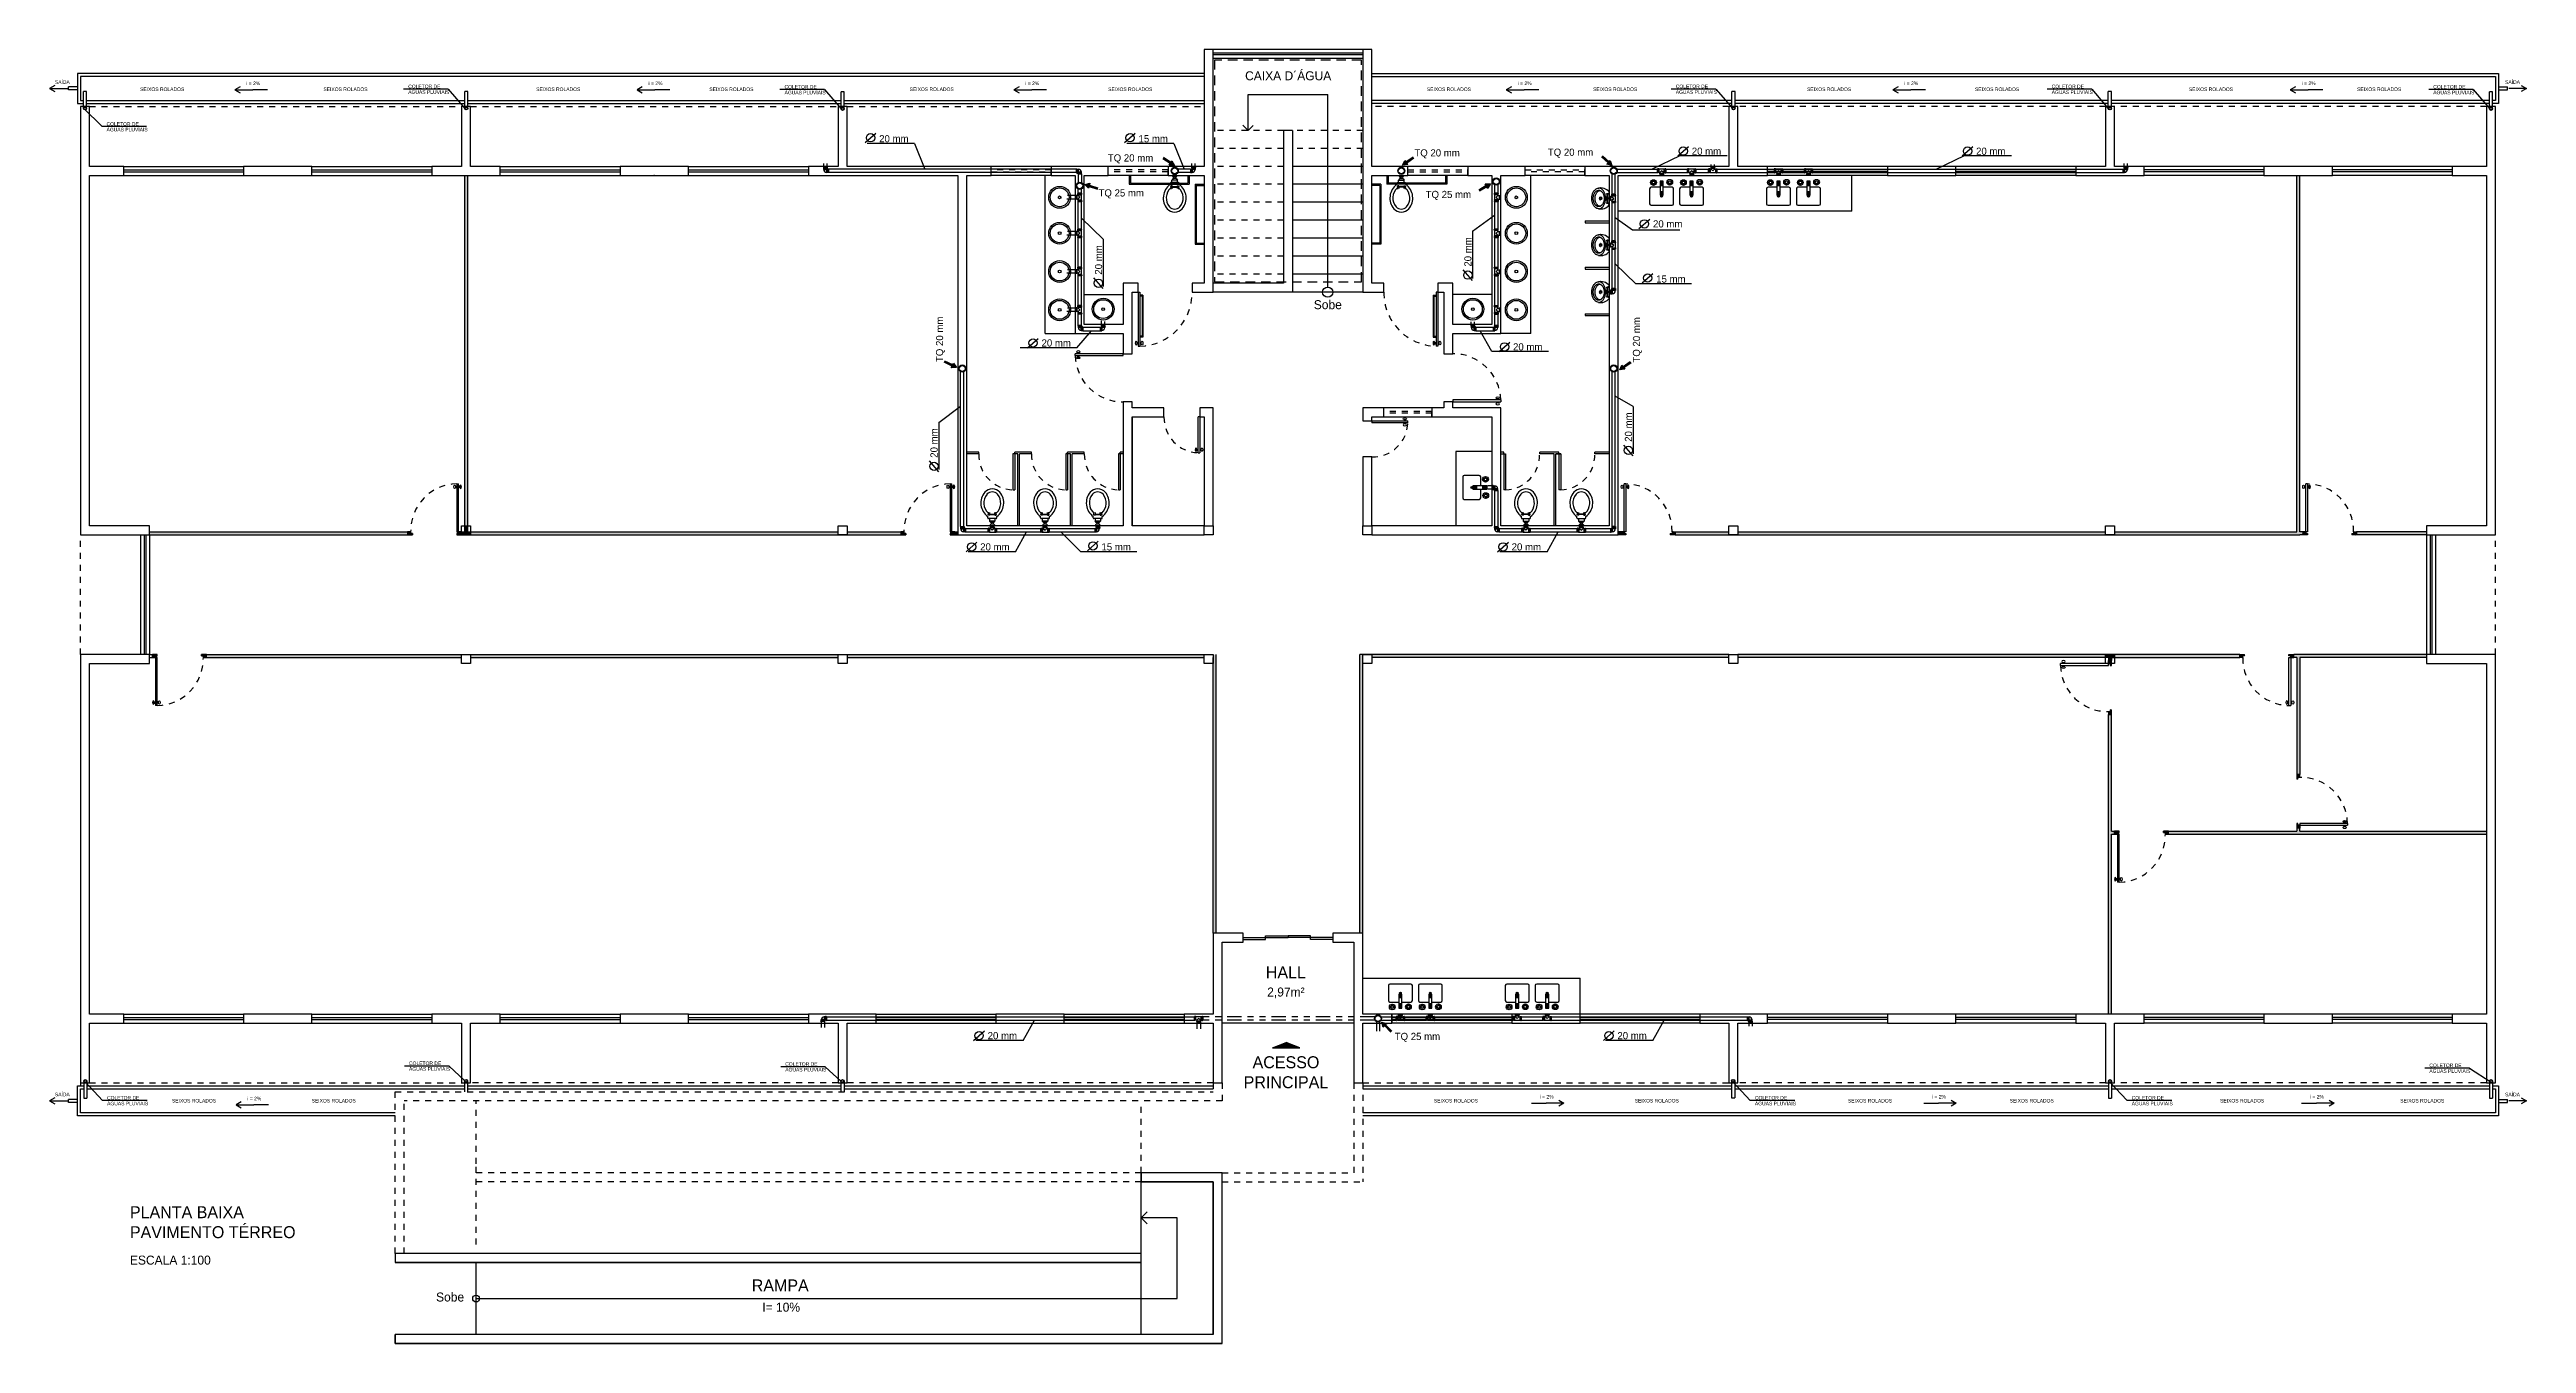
# Model space of a CAD drawing. Header units: millimetres. Extents: x 860.9 to 916.6, y 418 to 464.8.
# Drawn here: x 860.86 to 902.2, y 443.19 to 464.79 of the extents above; entities that cross this region are included whole.
import ezdxf

# ---------------------------------------------------------------- set-up
doc = ezdxf.new("R2010")
doc.units = ezdxf.units.MM
for name, pattern in [('ACAD_ISO03W100', [30, 12, -18]), ('ACAD_ISO05W100', [33, 24, -3, 0, -3, 0, -3]), ('HIDDEN2', [4.7625, 3.175, -1.5875])]:
    doc.linetypes.add(name, pattern=pattern)
for name, color, linetype in [('caixa d agua', 1, 'Continuous'), ('can01', 1, 'Continuous'), ('can02', 2, 'Continuous'), ('can03', 3, 'Continuous'), ('COTAS-TEXTOS', 1, 'Continuous'), ('ESQUADRIAS', 2, 'Continuous'), ('Fios', 10, 'Continuous'), ('Janela', 2, 'Continuous'), ('Layer1', 204, 'Continuous'), ('pena 01', 1, 'Continuous'), ('pena01', 1, 'Continuous'), ('pena02', 2, 'Continuous'), ('pena03', 3, 'Continuous'), ('pena04', 4, 'Continuous'), ('texto hidro', 1, 'Continuous'), ('TIGRECAD', 1, 'Continuous')]:
    doc.layers.add(name, color=color, linetype=linetype)
doc.styles.get("Standard").update_dxf_attribs({"font": 'ERASLGHT.TTF'})

msp = doc.modelspace()

# ---------------------------------------------------------------- hatches: boundary and pattern name
at = {"layer": 'pena01'}
h = msp.add_hatch(color=256, dxfattribs=at)
h.paths.add_polyline_path([(861.484, 463.805, 1), (861.432, 463.805, 1)])
h.paths.add_polyline_path([(861.438, 463.805, -1), (861.478, 463.805, -1)], flags=16)
h = msp.add_hatch(color=256, dxfattribs=at)
h.paths.add_polyline_path([(867.846, 463.803, 1), (867.794, 463.803, 1)])
h.paths.add_polyline_path([(867.801, 463.803, -1), (867.841, 463.803, -1)], flags=16)
h = msp.add_hatch(color=256, dxfattribs=at)
h.paths.add_polyline_path([(874.126, 463.796, 1), (874.074, 463.796, 1)])
h.paths.add_polyline_path([(874.081, 463.796, -1), (874.121, 463.796, -1)], flags=16)
h = msp.add_hatch(color=256, dxfattribs=at)
h.paths.add_polyline_path([(888.993, 463.805, 1), (888.941, 463.805, 1)])
h.paths.add_polyline_path([(888.948, 463.805, -1), (888.988, 463.805, -1)], flags=16)
h = msp.add_hatch(color=256, dxfattribs=at)
h.paths.add_polyline_path([(895.272, 463.803, 1), (895.221, 463.803, 1)])
h.paths.add_polyline_path([(895.227, 463.803, -1), (895.267, 463.803, -1)], flags=16)
h = msp.add_hatch(color=256, dxfattribs=at)
h.paths.add_polyline_path([(901.633, 463.797, 1), (901.581, 463.797, 1)])
h.paths.add_polyline_path([(901.588, 463.797, -1), (901.628, 463.797, -1)], flags=16)
h = msp.add_hatch(color=256, dxfattribs=at)
h.paths.add_polyline_path([(861.436, 447.566, 1), (861.488, 447.566, 1)])
h.paths.add_polyline_path([(861.481, 447.566, -1), (861.441, 447.566, -1)], flags=16)
h = msp.add_hatch(color=256, dxfattribs=at)
h.paths.add_polyline_path([(867.79, 447.568, 1), (867.841, 447.568, 1)])
h.paths.add_polyline_path([(867.835, 447.568, -1), (867.795, 447.568, -1)], flags=16)
h = msp.add_hatch(color=256, dxfattribs=at)
h.paths.add_polyline_path([(874.123, 447.566, 1), (874.071, 447.566, 1)])
h.paths.add_polyline_path([(874.117, 447.566, -1), (874.077, 447.566, -1)], flags=16)
h = msp.add_hatch(color=256, dxfattribs=at)
h.paths.add_polyline_path([(888.935, 447.569, 1), (888.987, 447.569, 1)])
h.paths.add_polyline_path([(888.98, 447.569, 1), (888.94, 447.569, 1)], flags=16)
h = msp.add_hatch(color=256, dxfattribs=at)
h.paths.add_polyline_path([(895.223, 447.566, 1), (895.275, 447.566, 1)])
h.paths.add_polyline_path([(895.268, 447.566, -1), (895.228, 447.566, -1)], flags=16)
h = msp.add_hatch(color=256, dxfattribs=at)
h.paths.add_polyline_path([(901.582, 447.565, 1), (901.634, 447.565, 1)])
h.paths.add_polyline_path([(901.627, 447.565, -1), (901.587, 447.565, -1)], flags=16)
at = {"layer": 'pena02'}
for points in [[(867.84, 456.836), (867.84, 462.686), (867.79, 462.686), (867.79, 456.836)], [(867.89, 456.686), (867.89, 456.736), (867.84, 456.736), (867.84, 456.836), (867.79, 456.836), (867.79, 456.736), (867.74, 456.736), (867.74, 456.686), (867.79, 456.686)], [(874.023, 456.686), (874.023, 456.736), (867.89, 456.736), (867.89, 456.686)], [(875.072, 456.686), (875.072, 456.736), (874.173, 456.736), (874.173, 456.686)], [(875.972, 456.736), (875.972, 456.686), (876.022, 456.686), (876.022, 456.736)], [(887.092, 456.686), (887.092, 456.736), (887.042, 456.736), (887.042, 456.686)], [(888.89, 456.686), (888.89, 456.736), (887.992, 456.736), (887.992, 456.686)], [(895.173, 456.686), (895.173, 456.736), (889.04, 456.736), (889.04, 456.686)], [(874.023, 454.636), (874.023, 454.686), (867.89, 454.686), (867.89, 454.636)], [(880.132, 454.636), (880.132, 454.686), (874.173, 454.686), (874.173, 454.636)], [(880.282, 450.036), (880.332, 450.036), (880.332, 454.686), (880.282, 454.686), (880.282, 454.536)], [(882.782, 454.636), (882.782, 454.686), (882.732, 454.686), (882.732, 450.036), (882.782, 450.036)], [(888.89, 454.636), (888.89, 454.686), (882.932, 454.686), (882.932, 454.636)], [(895.173, 454.636), (895.173, 454.686), (889.04, 454.686), (889.04, 454.636)], [(895.273, 454.586), (895.273, 454.636), (895.323, 454.636), (895.323, 454.686), (895.173, 454.686), (895.173, 454.636), (895.223, 454.636), (895.223, 454.586)], [(897.415, 454.636), (897.415, 454.686), (895.323, 454.686), (895.323, 454.636)], [(901.532, 451.686), (901.532, 451.736), (898.415, 451.736), (898.415, 451.786), (898.365, 451.786), (898.365, 451.736), (896.223, 451.736), (896.223, 451.686)]]:
    msp.add_hatch(color=0, dxfattribs=at).paths.add_polyline_path(points)
h = msp.add_hatch(color=0, dxfattribs=at)
h.paths.add_polyline_path([(898.415, 456.686), (898.465, 456.686), (898.465, 456.736), (898.415, 456.736), (898.415, 462.686), (898.365, 462.686), (898.365, 456.736), (895.323, 456.736), (895.323, 456.686)])
h.paths.add_polyline_path([(900.532, 456.686), (900.532, 456.736), (899.365, 456.736), (899.365, 456.686)])
h = msp.add_hatch(color=0, dxfattribs=at)
h.paths.add_polyline_path([(867.74, 454.636), (867.74, 454.686), (863.482, 454.686), (863.482, 454.636)])
h.paths.add_polyline_path([(866.84, 456.686), (866.84, 456.736), (862.532, 456.736), (862.532, 456.686)])
h = msp.add_hatch(dxfattribs=at)
h.set_pattern_fill('LINE', color=0, scale=0.004, angle=45, style=0)
h.set_pattern_definition([(225, (2885.739106, 2397.98538), (0.00898025612, -0.00898025612), [])])
h.paths.add_polyline_path([(866.84, 456.736), (866.84, 456.686), (866.92, 456.686), (866.92, 456.706), (866.89, 456.706), (866.89, 456.736)])
h = msp.add_hatch(dxfattribs=at)
h.set_pattern_fill('LINE', color=0, scale=0.004, angle=45, style=0)
h.set_pattern_definition([(225, (2885.539106, 2397.98538), (0.00898025612, -0.00898025612), [])])
h.paths.add_polyline_path([(867.74, 456.736), (867.74, 456.686), (867.66, 456.686), (867.66, 456.706), (867.69, 456.706), (867.69, 456.736)])
h = msp.add_hatch(dxfattribs=at)
h.set_pattern_fill('LINE', color=0, scale=0.004, angle=45, style=0)
h.set_pattern_definition([(225, (2893.970773, 2397.98538), (0.00898025612, -0.00898025612), [])])
h.paths.add_polyline_path([(875.072, 456.736), (875.072, 456.686), (875.152, 456.686), (875.152, 456.706), (875.122, 456.706), (875.122, 456.736)])
h = msp.add_hatch(dxfattribs=at)
h.set_pattern_fill('LINE', color=0, scale=0.004, angle=45, style=0)
h.set_pattern_definition([(225, (2893.770773, 2397.98538), (0.00898025612, -0.00898025612), [])])
h.paths.add_polyline_path([(875.972, 456.736), (875.972, 456.686), (875.892, 456.686), (875.892, 456.706), (875.922, 456.706), (875.922, 456.736)])
h = msp.add_hatch(dxfattribs=at)
h.set_pattern_fill('LINE', color=0, scale=0.004, angle=45, style=0)
h.set_pattern_definition([(315, (-1130.707169, 2397.98538), (-0.00898025612, -0.00898025612), [])])
h.paths.add_polyline_path([(887.092, 456.736), (887.092, 456.686), (887.172, 456.686), (887.172, 456.706), (887.142, 456.706), (887.142, 456.736)])
h = msp.add_hatch(dxfattribs=at)
h.set_pattern_fill('LINE', color=0, scale=0.004, angle=45, style=0)
h.set_pattern_definition([(315, (-1130.907169, 2397.98538), (-0.00898025612, -0.00898025612), [])])
h.paths.add_polyline_path([(887.992, 456.736), (887.992, 456.686), (887.912, 456.686), (887.912, 456.706), (887.942, 456.706), (887.942, 456.736)])
h = msp.add_hatch(dxfattribs=at)
h.set_pattern_fill('LINE', color=0, scale=0.004, angle=45, style=0)
h.set_pattern_definition([(315, (-1119.333835, 2397.98538), (-0.00898025612, -0.00898025612), [])])
h.paths.add_polyline_path([(898.465, 456.736), (898.465, 456.686), (898.545, 456.686), (898.545, 456.706), (898.515, 456.706), (898.515, 456.736)])
h = msp.add_hatch(dxfattribs=at)
h.set_pattern_fill('LINE', color=0, scale=0.004, angle=45, style=0)
h.set_pattern_definition([(315, (-1119.533835, 2397.98538), (-0.00898025612, -0.00898025612), [])])
h.paths.add_polyline_path([(899.365, 456.736), (899.365, 456.686), (899.285, 456.686), (899.285, 456.706), (899.315, 456.706), (899.315, 456.736)])
h = msp.add_hatch(dxfattribs=at)
h.set_pattern_fill('LINE', color=0, scale=0.004, angle=45, style=0)
h.set_pattern_definition([(45, (-1155.217169, -1486.612615), (-0.00898025612, 0.00898025612), [])])
h.paths.add_polyline_path([(862.582, 454.636), (862.582, 454.686), (862.662, 454.686), (862.662, 454.666), (862.632, 454.666), (862.632, 454.636)])
h = msp.add_hatch(dxfattribs=at)
h.set_pattern_fill('LINE', color=0, scale=0.004, angle=45, style=0)
h.set_pattern_definition([(45, (-1155.417169, -1486.612615), (-0.00898025612, 0.00898025612), [])])
h.paths.add_polyline_path([(863.482, 454.636), (863.482, 454.686), (863.402, 454.686), (863.402, 454.666), (863.432, 454.666), (863.432, 454.636)])
h = msp.add_hatch(color=0, dxfattribs=at)
h.paths.add_polyline_path([(895.223, 448.686), (895.273, 448.686), (895.273, 451.686), (895.323, 451.686), (895.323, 451.736), (895.273, 451.736), (895.273, 453.686), (895.223, 453.686)])
h.paths.add_polyline_path([(898.415, 454.636), (900.532, 454.636), (900.532, 454.686), (898.315, 454.686), (898.315, 454.636), (898.365, 454.636), (898.365, 452.686), (898.415, 452.686)])
h = msp.add_hatch(dxfattribs=at)
h.set_pattern_fill('LINE', color=0, scale=0.004, angle=45, style=0)
h.set_pattern_definition([(135, (2916.314106, -1486.612615), (0.00898025612, 0.00898025612), [])])
h.paths.add_polyline_path([(897.415, 454.636), (897.415, 454.686), (897.495, 454.686), (897.495, 454.666), (897.465, 454.666), (897.465, 454.636)])
h = msp.add_hatch(dxfattribs=at)
h.set_pattern_fill('LINE', color=0, scale=0.004, angle=45, style=0)
h.set_pattern_definition([(135, (2916.114106, -1486.612615), (0.00898025612, 0.00898025612), [])])
h.paths.add_polyline_path([(898.315, 454.636), (898.315, 454.686), (898.235, 454.686), (898.235, 454.666), (898.265, 454.666), (898.265, 454.636)])
h = msp.add_hatch(dxfattribs=at)
h.set_pattern_fill('LINE', color=0, scale=0.004, angle=-45, style=0)
h.set_pattern_definition([(315, (-1046.025529, 2472.385353), (0.00898025612, 0.00898025612), [])])
h.paths.add_polyline_path([(895.223, 454.586), (895.273, 454.586), (895.273, 454.506), (895.253, 454.506), (895.253, 454.536), (895.223, 454.536)])
h = msp.add_hatch(dxfattribs=at)
h.set_pattern_fill('LINE', color=0, scale=0.004, angle=-45, style=0)
h.set_pattern_definition([(315, (-1046.025529, 2472.585353), (0.00898025612, 0.00898025612), [])])
h.paths.add_polyline_path([(895.223, 453.686), (895.273, 453.686), (895.273, 453.766), (895.253, 453.766), (895.253, 453.736), (895.223, 453.736)])
h = msp.add_hatch(dxfattribs=at)
h.set_pattern_fill('LINE', color=0, scale=0.004, angle=135, style=0)
h.set_pattern_definition([(135, (2839.664133, -1566.212588), (-0.00898025612, -0.00898025612), [])])
h.paths.add_polyline_path([(898.415, 452.686), (898.365, 452.686), (898.365, 452.606), (898.385, 452.606), (898.385, 452.636), (898.415, 452.636)])
h = msp.add_hatch(dxfattribs=at)
h.set_pattern_fill('LINE', color=0, scale=0.004, angle=135, style=0)
h.set_pattern_definition([(135, (2839.664133, -1566.012588), (-0.00898025612, -0.00898025612), [])])
h.paths.add_polyline_path([(898.415, 451.786), (898.365, 451.786), (898.365, 451.866), (898.385, 451.866), (898.385, 451.836), (898.415, 451.836)])
h = msp.add_hatch(dxfattribs=at)
h.set_pattern_fill('LINE', color=0, scale=0.004, angle=45, style=0)
h.set_pattern_definition([(45, (-1122.475502, -1489.562615), (-0.00898025612, 0.00898025612), [])])
h.paths.add_polyline_path([(895.323, 451.686), (895.323, 451.736), (895.403, 451.736), (895.403, 451.716), (895.373, 451.716), (895.373, 451.686)])
h = msp.add_hatch(dxfattribs=at)
h.set_pattern_fill('LINE', color=0, scale=0.004, angle=45, style=0)
h.set_pattern_definition([(45, (-1122.675502, -1489.562615), (-0.00898025612, 0.00898025612), [])])
h.paths.add_polyline_path([(896.223, 451.686), (896.223, 451.736), (896.143, 451.736), (896.143, 451.716), (896.173, 451.716), (896.173, 451.686)])
at = {"layer": 'pena04'}
msp.add_hatch(color=0, dxfattribs=at).paths.add_polyline_path([(881.272, 448.119), (881.502, 448.213), (881.732, 448.119)])
at = {"layer": 'texto hidro'}
for points in [[(879.549, 462.857), (879.566, 462.884), (879.443, 462.964), (879.455, 462.983), (879.579, 462.903), (879.596, 462.93), (879.635, 462.853)], [(883.48, 462.935), (883.499, 462.909), (883.619, 462.995), (883.632, 462.977), (883.512, 462.891), (883.531, 462.865), (883.445, 462.856)], [(886.851, 462.871), (886.873, 462.894), (886.766, 462.995), (886.781, 463.011), (886.889, 462.91), (886.91, 462.934), (886.936, 462.851)], [(878.227, 462.553), (878.217, 462.523), (878.358, 462.48), (878.351, 462.458), (878.211, 462.501), (878.201, 462.47), (878.142, 462.534)], [(884.868, 462.469), (884.851, 462.497), (884.725, 462.421), (884.714, 462.44), (884.84, 462.516), (884.823, 462.544), (884.91, 462.545)], [(875.912, 459.473), (875.926, 459.502), (875.793, 459.565), (875.803, 459.586), (875.936, 459.522), (875.95, 459.551), (875.998, 459.479)], [(887.104, 459.52), (887.123, 459.494), (887.243, 459.58), (887.256, 459.562), (887.136, 459.476), (887.155, 459.45), (887.069, 459.441)], [(883.184, 448.528), (883.161, 448.506), (883.264, 448.401), (883.249, 448.385), (883.145, 448.49), (883.122, 448.467), (883.1, 448.551)]]:
    msp.add_hatch(color=256, dxfattribs=at).paths.add_polyline_path(points)

# ---------------------------------------------------------------- linework, layer by layer
at = {"layer": 'caixa d agua', "linetype": 'HIDDEN2', "ltscale": 0.05}
msp.add_lwpolyline([(880.307, 460.911), (882.757, 460.911), (882.757, 464.611), (880.307, 464.611)], close=True, dxfattribs=at)
at = {"layer": 'can01'}
for p, q in [((864.503, 464.116), (864.256, 464.116)), ((871.214, 464.116), (870.967, 464.116)), ((877.503, 464.116), (877.256, 464.116)), ((885.719, 464.116), (885.472, 464.116)), ((892.17, 464.116), (891.923, 464.116)), ((898.801, 464.116), (898.554, 464.116)), ((864.521, 447.168), (864.274, 447.168)), ((885.593, 447.198), (885.84, 447.198)), ((892.14, 447.198), (892.387, 447.198)), ((898.446, 447.198), (898.693, 447.198))]:
    msp.add_line(p, q, dxfattribs=at)
for centre, radius in [((861.458, 463.805), 0.0258), ((861.458, 463.805), 0.02), ((867.82, 463.803), 0.0258), ((867.821, 463.803), 0.02), ((874.1, 463.796), 0.0258), ((874.101, 463.796), 0.02), ((888.967, 463.805), 0.0258), ((888.968, 463.805), 0.02), ((895.246, 463.803), 0.0258), ((895.247, 463.803), 0.02), ((901.607, 463.797), 0.0258), ((901.608, 463.797), 0.02), ((861.462, 447.566), 0.0258), ((861.461, 447.566), 0.02), ((867.816, 447.568), 0.0258), ((867.815, 447.568), 0.02), ((874.097, 447.566), 0.0258), ((874.097, 447.566), 0.02), ((888.961, 447.569), 0.0258), ((888.96, 447.569), 0.02), ((895.249, 447.566), 0.0258), ((895.248, 447.566), 0.02), ((901.608, 447.565), 0.0258), ((901.607, 447.565), 0.02)]:
    msp.add_circle(centre, radius, dxfattribs=at)
at = {"layer": 'can02', "color": 0}
for p, q in [((870.386, 462.686), (871.528, 462.686)), ((877.577, 462.836), (876.577, 462.836)), ((877.577, 462.686), (876.577, 462.686)), ((879.533, 462.836), (878.53, 462.836)), ((879.533, 462.686), (878.53, 462.686)), ((884.534, 462.836), (883.521, 462.836)), ((878.932, 458.656), (878.932, 456.836)), ((880.432, 443.186), (880.432, 446.036)), ((879.082, 445.286), (879.182, 445.386)), ((879.682, 445.286), (879.082, 445.286)), ((879.082, 445.286), (879.182, 445.186)), ((879.682, 443.936), (879.682, 445.286)), ((867.982, 443.936), (879.682, 443.936)), ((880.432, 443.186), (866.632, 443.186))]:
    msp.add_line(p, q, dxfattribs=at)
for points in [[(880.282, 460.736), (880.282, 464.786), (880.132, 464.786), (880.132, 462.836), (879.533, 462.836), (879.533, 462.686), (880.132, 462.686), (880.132, 460.886), (879.932, 460.886), (879.932, 460.736)], [(883.132, 460.736), (883.132, 460.886), (882.932, 460.886), (882.932, 462.686), (883.531, 462.686), (883.531, 462.836), (882.932, 462.836), (882.932, 464.786), (882.782, 464.786), (882.782, 460.736)], [(868.386, 462.686), (868.386, 462.836), (867.89, 462.836), (867.89, 463.836), (867.74, 463.836), (867.74, 462.836), (867.244, 462.836), (867.244, 462.686)], [(880.132, 456.686), (880.132, 456.836), (878.932, 456.836), (878.932, 458.656), (879.462, 458.656), (879.462, 458.806), (878.932, 458.806), (878.932, 458.906), (878.782, 458.906), (878.782, 456.836), (876.172, 456.836), (876.172, 462.686), (876.577, 462.686), (876.577, 462.836), (874.173, 462.836), (874.173, 463.836), (874.023, 463.836), (874.023, 462.836), (873.528, 462.836), (873.528, 462.686), (876.022, 462.686), (876.022, 456.686)], [(895.819, 462.686), (895.819, 462.836), (895.323, 462.836), (895.323, 463.836), (895.173, 463.836), (895.173, 462.836), (894.678, 462.836), (894.678, 462.686)], [(901.682, 456.686), (901.682, 463.836), (901.532, 463.836), (901.532, 462.836), (900.961, 462.836), (900.961, 462.686), (901.532, 462.686), (901.532, 456.836), (900.532, 456.836), (900.532, 456.686)], [(865.244, 462.686), (865.244, 462.836), (864.103, 462.836), (864.103, 462.686)], [(871.528, 462.686), (871.528, 462.836), (870.386, 462.836), (870.386, 462.686)], [(878.782, 460.046), (878.782, 459.706), (878.932, 459.706), (878.932, 460.736), (879.032, 460.736), (879.032, 460.886), (878.782, 460.886), (878.782, 460.196), (878.132, 460.196), (878.132, 462.686), (878.53, 462.686), (878.53, 462.836), (877.577, 462.836), (877.577, 462.686), (877.982, 462.686), (877.982, 460.046)], [(885.082, 460.046), (885.082, 462.686), (885.487, 462.686), (885.487, 462.836), (884.534, 462.836), (884.534, 462.686), (884.932, 462.686), (884.932, 460.196), (884.282, 460.196), (884.282, 460.236), (884.282, 460.886), (884.032, 460.886), (884.032, 460.736), (884.132, 460.736), (884.132, 459.706), (884.282, 459.706), (884.282, 460.046)], [(892.678, 462.686), (892.678, 462.836), (891.536, 462.836), (891.536, 462.686)], [(898.961, 462.686), (898.961, 462.836), (897.819, 462.836), (897.819, 462.686)], [(880.282, 456.836), (880.282, 458.806), (880.062, 458.806), (880.062, 458.656), (880.132, 458.656), (880.132, 456.836)], [(882.932, 458.586), (882.932, 458.656), (883.132, 458.656), (883.132, 458.806), (882.782, 458.806), (882.782, 458.586)], [(882.932, 456.836), (882.932, 457.986), (882.782, 457.986), (882.782, 456.836)], [(901.682, 447.536), (901.682, 454.686), (900.532, 454.686), (900.532, 454.536), (901.532, 454.536), (901.532, 448.686), (900.961, 448.686), (900.961, 448.536), (901.532, 448.536), (901.532, 447.536)], [(880.432, 447.536), (880.432, 449.886), (880.782, 449.886), (880.782, 450.036), (880.282, 450.036), (880.282, 448.686), (879.798, 448.686), (879.798, 448.536), (880.282, 448.536), (880.282, 447.536)], [(882.782, 447.536), (882.782, 448.536), (883.265, 448.536), (883.265, 448.686), (882.782, 448.686), (882.782, 450.036), (882.282, 450.036), (882.282, 449.886), (882.632, 449.886), (882.632, 447.536)], [(865.244, 448.536), (865.244, 448.686), (864.103, 448.686), (864.103, 448.536)], [(867.89, 447.536), (867.89, 448.536), (868.386, 448.536), (868.386, 448.686), (867.244, 448.686), (867.244, 448.536), (867.74, 448.536), (867.74, 447.536)], [(871.528, 448.536), (871.528, 448.686), (870.386, 448.686), (870.386, 448.536)], [(874.173, 447.536), (874.173, 448.536), (874.657, 448.536), (874.657, 448.686), (873.528, 448.686), (873.528, 448.536), (874.023, 448.536), (874.023, 447.536)], [(877.798, 448.536), (877.798, 448.686), (876.657, 448.686), (876.657, 448.536)], [(886.407, 448.536), (886.407, 448.686), (885.265, 448.686), (885.265, 448.536)], [(889.04, 447.536), (889.04, 448.536), (889.536, 448.536), (889.536, 448.686), (888.407, 448.686), (888.407, 448.536), (888.89, 448.536), (888.89, 447.536)], [(892.678, 448.536), (892.678, 448.686), (891.536, 448.686), (891.536, 448.536)], [(895.323, 447.536), (895.323, 448.536), (895.819, 448.536), (895.819, 448.686), (894.678, 448.686), (894.678, 448.536), (895.173, 448.536), (895.173, 447.536)], [(898.961, 448.536), (898.961, 448.686), (897.819, 448.686), (897.819, 448.536)], [(880.432, 446.036), (879.082, 446.036), (879.082, 445.886), (880.282, 445.886), (880.282, 443.336), (866.632, 443.336), (866.632, 443.186), (880.432, 443.186)], [(879.082, 444.686), (866.632, 444.686), (866.632, 444.536), (879.082, 444.536)]]:
    msp.add_lwpolyline(points, close=True, dxfattribs=at)
for points in [[(861.532, 456.836), (861.532, 462.686), (862.103, 462.686), (862.103, 462.836), (861.532, 462.836), (861.532, 463.836), (861.382, 463.836), (861.382, 456.686), (862.532, 456.686), (862.532, 456.836), (861.532, 456.836)], [(887.042, 462.686), (889.536, 462.686), (889.536, 462.836), (889.04, 462.836), (889.04, 463.836), (888.89, 463.836), (888.89, 462.836), (887.042, 462.836)], [(887.042, 462.836), (886.487, 462.836), (886.487, 462.686), (886.892, 462.686), (886.892, 456.836), (885.082, 456.836)], [(885.082, 456.686), (887.042, 456.686), (887.042, 462.686)], [(885.082, 456.836), (885.082, 458.806), (884.282, 458.806), (884.282, 458.906), (884.132, 458.906), (884.132, 458.806), (883.932, 458.806), (883.932, 458.656), (884.132, 458.656), (884.932, 458.656), (884.932, 456.836), (882.932, 456.836), (882.932, 456.686), (885.082, 456.686), (885.082, 456.686)], [(861.382, 454.686), (861.382, 447.536), (861.532, 447.536), (861.532, 448.536), (862.103, 448.536), (862.103, 448.686), (861.532, 448.686), (861.532, 454.536), (861.532, 454.536), (862.532, 454.536), (862.532, 454.686), (861.382, 454.686)]]:
    msp.add_lwpolyline(points, dxfattribs=at)
msp.add_circle((867.982, 443.936), 0.0562, dxfattribs=at)
at = {"layer": 'can03', "color": 0, "ltscale": 0.2}
for p, q in [((880.432, 446.036), (879.082, 446.036)), ((880.282, 445.886), (879.082, 445.886)), ((880.282, 443.336), (880.282, 445.886)), ((879.082, 444.686), (866.632, 444.686)), ((866.632, 444.686), (866.632, 444.536)), ((879.082, 444.536), (866.632, 444.536)), ((879.082, 444.536), (879.082, 444.686)), ((880.282, 443.336), (866.632, 443.336)), ((866.632, 443.186), (866.632, 443.336))]:
    msp.add_line(p, q, dxfattribs=at)
at = {"layer": 'ESQUADRIAS', "color": 0}
for p, q in [((876.372, 458.066), (876.172, 458.066)), ((876.372, 458.036), (876.172, 458.036)), ((876.372, 458.036), (876.372, 458.066)), ((876.972, 458.036), (876.942, 458.036)), ((876.972, 458.036), (876.972, 458.066)), ((877.252, 458.066), (876.972, 458.066)), ((877.022, 458.036), (876.972, 458.036)), ((877.022, 456.836), (877.022, 458.036)), ((877.052, 456.836), (877.052, 458.036)), ((877.252, 458.036), (877.052, 458.036)), ((877.252, 458.036), (877.252, 458.066)), ((877.852, 458.036), (877.822, 458.036)), ((878.132, 458.066), (877.852, 458.066)), ((877.852, 458.036), (877.852, 458.066)), ((877.902, 458.036), (877.852, 458.036)), ((877.902, 456.836), (877.902, 458.036)), ((877.932, 456.836), (877.932, 458.036)), ((878.132, 458.036), (877.932, 458.036)), ((878.132, 458.036), (878.132, 458.066)), ((878.732, 458.036), (878.702, 458.036)), ((878.782, 458.066), (878.732, 458.066)), ((878.732, 458.036), (878.732, 458.066)), ((878.782, 458.036), (878.732, 458.036)), ((885.082, 458.036), (885.132, 458.036)), ((885.132, 458.036), (885.132, 458.066)), ((885.132, 458.036), (885.162, 458.036)), ((885.732, 458.036), (885.732, 458.066)), ((886.002, 458.036), (886.052, 458.036)), ((886.052, 458.036), (886.052, 458.066)), ((886.052, 458.036), (886.082, 458.036)), ((886.652, 458.036), (886.652, 458.066))]:
    msp.add_line(p, q, dxfattribs=at)
at = {"layer": 'Fios', "color": 0}
for p, q in [((877.482, 460.046), (877.482, 462.686)), ((879.566, 462.536), (879.566, 462.532)), ((879.705, 462.566), (879.577, 462.566)), ((879.615, 462.631), (879.596, 462.606)), ((879.686, 462.606), (879.596, 462.606)), ((879.596, 462.566), (879.596, 462.606)), ((879.676, 462.686), (879.606, 462.686)), ((879.606, 462.671), (879.606, 462.686)), ((879.676, 462.686), (879.606, 462.686)), ((879.666, 462.631), (879.615, 462.631)), ((879.666, 462.661), (879.616, 462.661)), ((879.625, 462.631), (879.625, 462.661)), ((879.656, 462.631), (879.656, 462.661)), ((879.666, 462.631), (879.686, 462.606)), ((879.676, 462.671), (879.676, 462.686)), ((879.686, 462.566), (879.686, 462.606)), ((879.716, 462.536), (879.716, 462.532)), ((883.348, 462.536), (883.348, 462.532)), ((883.359, 462.566), (883.486, 462.566)), ((883.397, 462.631), (883.378, 462.606)), ((883.378, 462.566), (883.378, 462.606)), ((883.378, 462.606), (883.468, 462.606)), ((883.388, 462.686), (883.458, 462.686)), ((883.388, 462.671), (883.388, 462.686)), ((883.388, 462.686), (883.458, 462.686)), ((883.397, 462.631), (883.448, 462.631)), ((883.398, 462.661), (883.448, 462.661)), ((883.407, 462.631), (883.407, 462.661)), ((883.438, 462.631), (883.438, 462.661)), ((883.448, 462.631), (883.468, 462.606)), ((883.458, 462.671), (883.458, 462.686)), ((883.468, 462.566), (883.468, 462.606)), ((883.498, 462.536), (883.498, 462.532)), ((885.582, 460.046), (885.582, 462.686)), ((887.74, 462.589), (887.74, 462.353)), ((887.794, 462.589), (887.74, 462.589)), ((887.74, 462.588), (887.794, 462.588)), ((887.74, 462.587), (887.794, 462.587)), ((887.74, 462.584), (887.794, 462.584)), ((887.74, 462.582), (887.794, 462.582)), ((887.74, 462.579), (887.794, 462.579)), ((887.74, 462.573), (887.794, 462.573)), ((887.74, 462.566), (887.794, 462.566)), ((887.74, 462.559), (887.794, 462.559)), ((887.74, 462.55), (887.794, 462.55)), ((887.74, 462.534), (887.794, 462.534)), ((887.794, 462.353), (887.794, 462.589)), ((888.294, 462.589), (888.24, 462.589)), ((888.24, 462.589), (888.24, 462.353)), ((888.24, 462.588), (888.294, 462.588)), ((888.24, 462.587), (888.294, 462.587)), ((888.24, 462.584), (888.294, 462.584)), ((888.24, 462.582), (888.294, 462.582)), ((888.24, 462.579), (888.294, 462.579)), ((888.24, 462.573), (888.294, 462.573)), ((888.24, 462.566), (888.294, 462.566)), ((888.24, 462.559), (888.294, 462.559)), ((888.24, 462.55), (888.294, 462.55)), ((888.24, 462.534), (888.294, 462.534)), ((888.294, 462.353), (888.294, 462.589)), ((889.744, 462.589), (889.69, 462.589)), ((889.69, 462.589), (889.69, 462.353)), ((889.69, 462.588), (889.744, 462.588)), ((889.69, 462.587), (889.744, 462.587)), ((889.69, 462.584), (889.744, 462.584)), ((889.69, 462.582), (889.744, 462.582)), ((889.69, 462.579), (889.744, 462.579)), ((889.69, 462.573), (889.744, 462.573)), ((889.69, 462.566), (889.744, 462.566)), ((889.69, 462.559), (889.744, 462.559)), ((889.69, 462.55), (889.744, 462.55)), ((889.69, 462.534), (889.744, 462.534)), ((889.744, 462.353), (889.744, 462.589)), ((890.19, 462.589), (890.19, 462.353)), ((890.244, 462.589), (890.19, 462.589)), ((890.19, 462.588), (890.244, 462.588)), ((890.19, 462.587), (890.244, 462.587)), ((890.19, 462.584), (890.244, 462.584)), ((890.19, 462.582), (890.244, 462.582)), ((890.19, 462.579), (890.244, 462.579)), ((890.19, 462.573), (890.244, 462.573)), ((890.19, 462.566), (890.244, 462.566)), ((890.19, 462.559), (890.244, 462.559)), ((890.19, 462.55), (890.244, 462.55)), ((890.19, 462.534), (890.244, 462.534)), ((890.244, 462.353), (890.244, 462.589)), ((890.942, 462.086), (890.942, 462.686)), ((879.57, 462.501), (879.57, 462.49)), ((879.576, 462.501), (879.57, 462.501)), ((879.576, 462.49), (879.57, 462.49)), ((879.601, 462.51), (879.576, 462.51)), ((879.576, 462.51), (879.576, 462.457)), ((879.601, 462.51), (879.601, 462.466)), ((879.601, 462.501), (879.681, 462.501)), ((879.601, 462.49), (879.681, 462.49)), ((879.681, 462.51), (879.706, 462.51)), ((879.681, 462.51), (879.681, 462.466)), ((879.706, 462.51), (879.706, 462.457)), ((879.706, 462.501), (879.712, 462.501)), ((879.706, 462.49), (879.712, 462.49)), ((879.712, 462.501), (879.712, 462.49)), ((883.357, 462.501), (883.351, 462.501)), ((883.351, 462.501), (883.351, 462.49)), ((883.357, 462.49), (883.351, 462.49)), ((883.357, 462.51), (883.357, 462.457)), ((883.382, 462.51), (883.357, 462.51)), ((883.382, 462.51), (883.382, 462.466)), ((883.463, 462.501), (883.382, 462.501)), ((883.463, 462.49), (883.382, 462.49)), ((883.463, 462.51), (883.463, 462.466)), ((883.463, 462.51), (883.488, 462.51)), ((883.488, 462.51), (883.488, 462.457)), ((883.488, 462.501), (883.494, 462.501)), ((883.488, 462.49), (883.494, 462.49)), ((883.494, 462.501), (883.494, 462.49)), ((887.567, 462.461), (887.567, 462.211)), ((887.74, 462.486), (887.592, 462.486)), ((887.592, 462.186), (887.942, 462.186)), ((887.74, 462.518), (887.794, 462.518)), ((887.74, 462.417), (887.794, 462.417)), ((887.74, 462.399), (887.794, 462.399)), ((887.74, 462.388), (887.794, 462.388)), ((887.74, 462.378), (887.794, 462.378)), ((887.74, 462.37), (887.794, 462.37)), ((887.74, 462.364), (887.794, 462.364)), ((887.74, 462.36), (887.794, 462.36)), ((887.74, 462.356), (887.794, 462.356)), ((887.74, 462.353), (887.794, 462.353)), ((887.782, 462.336), (887.752, 462.336)), ((887.767, 462.321), (887.767, 462.351)), ((887.942, 462.486), (887.794, 462.486)), ((887.967, 462.211), (887.967, 462.461)), ((888.067, 462.461), (888.067, 462.211)), ((888.24, 462.486), (888.092, 462.486)), ((888.092, 462.186), (888.442, 462.186)), ((888.24, 462.518), (888.294, 462.518)), ((888.24, 462.417), (888.294, 462.417)), ((888.24, 462.399), (888.294, 462.399)), ((888.24, 462.388), (888.294, 462.388)), ((888.24, 462.378), (888.294, 462.378)), ((888.24, 462.37), (888.294, 462.37)), ((888.24, 462.364), (888.294, 462.364)), ((888.24, 462.36), (888.294, 462.36)), ((888.24, 462.356), (888.294, 462.356)), ((888.24, 462.353), (888.294, 462.353)), ((888.282, 462.336), (888.252, 462.336)), ((888.267, 462.321), (888.267, 462.351)), ((888.442, 462.486), (888.294, 462.486)), ((888.467, 462.211), (888.467, 462.461)), ((889.517, 462.461), (889.517, 462.211)), ((889.69, 462.486), (889.542, 462.486)), ((889.542, 462.186), (889.892, 462.186)), ((889.69, 462.518), (889.744, 462.518)), ((889.69, 462.417), (889.744, 462.417)), ((889.69, 462.399), (889.744, 462.399)), ((889.69, 462.388), (889.744, 462.388)), ((889.69, 462.378), (889.744, 462.378)), ((889.69, 462.37), (889.744, 462.37)), ((889.69, 462.364), (889.744, 462.364)), ((889.69, 462.36), (889.744, 462.36)), ((889.69, 462.356), (889.744, 462.356)), ((889.69, 462.353), (889.744, 462.353)), ((889.732, 462.336), (889.702, 462.336)), ((889.717, 462.321), (889.717, 462.351)), ((889.892, 462.486), (889.744, 462.486)), ((889.917, 462.211), (889.917, 462.461)), ((890.017, 462.461), (890.017, 462.211)), ((890.19, 462.486), (890.042, 462.486)), ((890.042, 462.186), (890.392, 462.186)), ((890.19, 462.518), (890.244, 462.518)), ((890.19, 462.417), (890.244, 462.417)), ((890.19, 462.399), (890.244, 462.399)), ((890.19, 462.388), (890.244, 462.388)), ((890.19, 462.378), (890.244, 462.378)), ((890.19, 462.37), (890.244, 462.37)), ((890.19, 462.364), (890.244, 462.364)), ((890.19, 462.36), (890.244, 462.36)), ((890.19, 462.356), (890.244, 462.356)), ((890.19, 462.353), (890.244, 462.353)), ((890.232, 462.336), (890.202, 462.336)), ((890.217, 462.321), (890.217, 462.351)), ((890.392, 462.486), (890.244, 462.486)), ((890.417, 462.211), (890.417, 462.461)), ((890.942, 462.086), (887.042, 462.086)), ((878.132, 460.696), (878.782, 460.696)), ((884.932, 460.696), (884.282, 460.696)), ((878.448, 460.453), (878.448, 460.453)), ((884.616, 460.453), (884.616, 460.453)), ((877.482, 460.046), (877.982, 460.046)), ((885.582, 460.046), (885.082, 460.046)), ((884.932, 458.076), (884.332, 458.076)), ((884.332, 458.076), (884.332, 456.836)), ((884.448, 457.651), (884.448, 457.301)), ((884.723, 457.676), (884.473, 457.676)), ((884.748, 457.503), (884.748, 457.651)), ((884.473, 457.276), (884.723, 457.276)), ((884.583, 457.476), (884.613, 457.476)), ((884.598, 457.461), (884.598, 457.491)), ((884.615, 457.503), (884.615, 457.449)), ((884.851, 457.503), (884.615, 457.503)), ((884.615, 457.449), (884.851, 457.449)), ((884.618, 457.503), (884.618, 457.449)), ((884.622, 457.503), (884.622, 457.449)), ((884.626, 457.503), (884.626, 457.449)), ((884.632, 457.503), (884.632, 457.449)), ((884.641, 457.503), (884.641, 457.449)), ((884.65, 457.503), (884.65, 457.449)), ((884.661, 457.503), (884.661, 457.449)), ((884.679, 457.503), (884.679, 457.449)), ((884.748, 457.301), (884.748, 457.449)), ((884.78, 457.503), (884.78, 457.449)), ((884.796, 457.503), (884.796, 457.449)), ((884.812, 457.503), (884.812, 457.449)), ((884.821, 457.503), (884.821, 457.449)), ((884.828, 457.503), (884.828, 457.449)), ((884.835, 457.503), (884.835, 457.449)), ((884.841, 457.503), (884.841, 457.449)), ((884.844, 457.503), (884.844, 457.449)), ((884.846, 457.503), (884.846, 457.449)), ((884.849, 457.503), (884.849, 457.449)), ((884.85, 457.503), (884.85, 457.449)), ((884.851, 457.449), (884.851, 457.503)), ((876.522, 456.968), (876.522, 456.991)), ((876.526, 457.022), (876.526, 457.032)), ((876.532, 457.032), (876.526, 457.032)), ((876.532, 457.022), (876.526, 457.022)), ((876.532, 457.013), (876.532, 457.066)), ((876.557, 457.013), (876.532, 457.013)), ((876.661, 456.956), (876.533, 456.956)), ((876.552, 456.956), (876.552, 456.916)), ((876.571, 456.891), (876.552, 456.916)), ((876.642, 456.916), (876.552, 456.916)), ((876.557, 457.013), (876.557, 457.057)), ((876.557, 457.032), (876.637, 457.032)), ((876.557, 457.022), (876.637, 457.022)), ((876.562, 456.851), (876.562, 456.836)), ((876.632, 456.836), (876.562, 456.836)), ((876.622, 456.891), (876.571, 456.891)), ((876.622, 456.861), (876.572, 456.861)), ((876.581, 456.891), (876.581, 456.861)), ((876.612, 456.891), (876.612, 456.861)), ((876.622, 456.891), (876.642, 456.916)), ((876.632, 456.851), (876.632, 456.836)), ((876.637, 457.013), (876.637, 457.057)), ((876.637, 457.013), (876.662, 457.013)), ((876.642, 456.956), (876.642, 456.916)), ((876.662, 457.013), (876.662, 457.066)), ((876.662, 457.032), (876.668, 457.032)), ((876.662, 457.022), (876.668, 457.022)), ((876.668, 457.022), (876.668, 457.032)), ((876.672, 456.968), (876.672, 456.991)), ((877.402, 456.968), (877.402, 456.991)), ((877.412, 457.032), (877.406, 457.032)), ((877.406, 457.022), (877.406, 457.032)), ((877.412, 457.022), (877.406, 457.022)), ((877.412, 457.013), (877.412, 457.066)), ((877.437, 457.013), (877.412, 457.013)), ((877.541, 456.956), (877.413, 456.956)), ((877.432, 456.956), (877.432, 456.916)), ((877.451, 456.891), (877.432, 456.916)), ((877.522, 456.916), (877.432, 456.916)), ((877.437, 457.013), (877.437, 457.057)), ((877.437, 457.032), (877.517, 457.032)), ((877.437, 457.022), (877.517, 457.022)), ((877.442, 456.851), (877.442, 456.836)), ((877.512, 456.836), (877.442, 456.836)), ((877.502, 456.891), (877.451, 456.891)), ((877.502, 456.861), (877.452, 456.861)), ((877.461, 456.891), (877.461, 456.861)), ((877.492, 456.891), (877.492, 456.861)), ((877.502, 456.891), (877.522, 456.916)), ((877.512, 456.851), (877.512, 456.836)), ((877.517, 457.013), (877.517, 457.057)), ((877.517, 457.013), (877.542, 457.013)), ((877.522, 456.956), (877.522, 456.916)), ((877.542, 457.013), (877.542, 457.066)), ((877.542, 457.032), (877.548, 457.032)), ((877.542, 457.022), (877.548, 457.022)), ((877.548, 457.022), (877.548, 457.032)), ((877.552, 456.968), (877.552, 456.991)), ((878.282, 456.968), (878.282, 456.991)), ((878.286, 457.022), (878.286, 457.032)), ((878.292, 457.032), (878.286, 457.032)), ((878.292, 457.022), (878.286, 457.022)), ((878.292, 457.013), (878.292, 457.066)), ((878.317, 457.013), (878.292, 457.013)), ((878.421, 456.956), (878.293, 456.956)), ((878.312, 456.956), (878.312, 456.916)), ((878.402, 456.916), (878.312, 456.916)), ((878.331, 456.891), (878.312, 456.916)), ((878.317, 457.013), (878.317, 457.057)), ((878.317, 457.032), (878.397, 457.032)), ((878.317, 457.022), (878.397, 457.022)), ((878.322, 456.851), (878.322, 456.836)), ((878.392, 456.836), (878.322, 456.836)), ((878.382, 456.891), (878.331, 456.891)), ((878.382, 456.861), (878.332, 456.861)), ((878.341, 456.891), (878.341, 456.861)), ((878.372, 456.891), (878.372, 456.861)), ((878.382, 456.891), (878.402, 456.916)), ((878.392, 456.851), (878.392, 456.836)), ((878.397, 457.013), (878.397, 457.057)), ((878.397, 457.013), (878.422, 457.013)), ((878.402, 456.956), (878.402, 456.916)), ((878.422, 457.013), (878.422, 457.066)), ((878.422, 457.032), (878.428, 457.032)), ((878.422, 457.022), (878.428, 457.022)), ((878.428, 457.022), (878.428, 457.032)), ((878.432, 456.968), (878.432, 456.991)), ((885.428, 456.968), (885.428, 456.991)), ((885.431, 457.022), (885.431, 457.032)), ((885.437, 457.032), (885.431, 457.032)), ((885.437, 457.022), (885.431, 457.022)), ((885.437, 457.013), (885.437, 457.066)), ((885.462, 457.013), (885.437, 457.013)), ((885.439, 456.956), (885.567, 456.956)), ((885.458, 456.956), (885.458, 456.916)), ((885.458, 456.916), (885.548, 456.916)), ((885.477, 456.891), (885.458, 456.916)), ((885.462, 457.013), (885.462, 457.057)), ((885.543, 457.032), (885.462, 457.032)), ((885.543, 457.022), (885.462, 457.022)), ((885.468, 456.851), (885.468, 456.836)), ((885.468, 456.836), (885.538, 456.836)), ((885.477, 456.891), (885.528, 456.891)), ((885.478, 456.861), (885.528, 456.861)), ((885.487, 456.891), (885.487, 456.861)), ((885.518, 456.891), (885.518, 456.861)), ((885.528, 456.891), (885.548, 456.916)), ((885.538, 456.851), (885.538, 456.836)), ((885.543, 457.013), (885.543, 457.057)), ((885.543, 457.013), (885.568, 457.013)), ((885.548, 456.956), (885.548, 456.916)), ((885.568, 457.013), (885.568, 457.066)), ((885.568, 457.032), (885.574, 457.032)), ((885.568, 457.022), (885.574, 457.022)), ((885.574, 457.022), (885.574, 457.032)), ((885.578, 456.968), (885.578, 456.991)), ((886.352, 456.968), (886.352, 456.991)), ((886.361, 457.032), (886.355, 457.032)), ((886.355, 457.022), (886.355, 457.032)), ((886.361, 457.022), (886.355, 457.022)), ((886.361, 457.013), (886.361, 457.066)), ((886.386, 457.013), (886.361, 457.013)), ((886.363, 456.956), (886.491, 456.956)), ((886.382, 456.956), (886.382, 456.916)), ((886.401, 456.891), (886.382, 456.916)), ((886.382, 456.916), (886.472, 456.916)), ((886.386, 457.013), (886.386, 457.057)), ((886.467, 457.032), (886.386, 457.032)), ((886.467, 457.022), (886.386, 457.022)), ((886.392, 456.851), (886.392, 456.836)), ((886.392, 456.836), (886.462, 456.836)), ((886.401, 456.891), (886.452, 456.891)), ((886.402, 456.861), (886.452, 456.861)), ((886.411, 456.891), (886.411, 456.861)), ((886.442, 456.891), (886.442, 456.861)), ((886.452, 456.891), (886.472, 456.916)), ((886.462, 456.851), (886.462, 456.836)), ((886.467, 457.013), (886.467, 457.057)), ((886.467, 457.013), (886.492, 457.013)), ((886.472, 456.956), (886.472, 456.916)), ((886.492, 457.013), (886.492, 457.066)), ((886.492, 457.032), (886.498, 457.032)), ((886.492, 457.022), (886.498, 457.022)), ((886.498, 457.022), (886.498, 457.032)), ((886.502, 456.968), (886.502, 456.991)), ((882.782, 449.286), (886.407, 449.286)), ((883.207, 449.161), (883.207, 448.911)), ((883.582, 449.186), (883.232, 449.186)), ((883.434, 449.02), (883.38, 449.02)), ((883.38, 449.02), (883.38, 448.783)), ((883.434, 449.016), (883.38, 449.016)), ((883.434, 449.013), (883.38, 449.013)), ((883.434, 449.008), (883.38, 449.008)), ((883.434, 449.002), (883.38, 449.002)), ((883.434, 448.994), (883.38, 448.994)), ((883.434, 448.985), (883.38, 448.985)), ((883.434, 448.974), (883.38, 448.974)), ((883.434, 448.956), (883.38, 448.956)), ((883.392, 449.037), (883.422, 449.037)), ((883.407, 449.052), (883.407, 449.022)), ((883.434, 448.783), (883.434, 449.02)), ((883.607, 448.911), (883.607, 449.161)), ((883.707, 449.161), (883.707, 448.911)), ((884.082, 449.186), (883.732, 449.186)), ((883.88, 449.02), (883.88, 448.783)), ((883.934, 449.02), (883.88, 449.02)), ((883.934, 449.016), (883.88, 449.016)), ((883.934, 449.013), (883.88, 449.013)), ((883.934, 449.008), (883.88, 449.008)), ((883.934, 449.002), (883.88, 449.002)), ((883.934, 448.994), (883.88, 448.994)), ((883.934, 448.985), (883.88, 448.985)), ((883.934, 448.974), (883.88, 448.974)), ((883.934, 448.956), (883.88, 448.956)), ((883.892, 449.037), (883.922, 449.037)), ((883.907, 449.052), (883.907, 449.022)), ((883.934, 448.783), (883.934, 449.02)), ((884.107, 448.911), (884.107, 449.161)), ((885.157, 449.161), (885.157, 448.911)), ((885.532, 449.186), (885.182, 449.186)), ((885.33, 449.02), (885.33, 448.783)), ((885.384, 449.02), (885.33, 449.02)), ((885.384, 449.016), (885.33, 449.016)), ((885.384, 449.013), (885.33, 449.013)), ((885.384, 449.008), (885.33, 449.008)), ((885.384, 449.002), (885.33, 449.002)), ((885.384, 448.994), (885.33, 448.994)), ((885.384, 448.985), (885.33, 448.985)), ((885.384, 448.974), (885.33, 448.974)), ((885.384, 448.956), (885.33, 448.956)), ((885.342, 449.037), (885.372, 449.037)), ((885.357, 449.052), (885.357, 449.022)), ((885.384, 448.783), (885.384, 449.02)), ((885.557, 448.911), (885.557, 449.161)), ((885.657, 449.161), (885.657, 448.911)), ((886.032, 449.186), (885.682, 449.186)), ((885.884, 449.02), (885.83, 449.02)), ((885.83, 449.02), (885.83, 448.783)), ((885.884, 449.016), (885.83, 449.016)), ((885.884, 449.013), (885.83, 449.013)), ((885.884, 449.008), (885.83, 449.008)), ((885.884, 449.002), (885.83, 449.002)), ((885.884, 448.994), (885.83, 448.994)), ((885.884, 448.985), (885.83, 448.985)), ((885.884, 448.974), (885.83, 448.974)), ((885.884, 448.956), (885.83, 448.956)), ((885.842, 449.037), (885.872, 449.037)), ((885.857, 449.052), (885.857, 449.022)), ((885.884, 448.783), (885.884, 449.02)), ((886.057, 448.911), (886.057, 449.161)), ((886.407, 448.686), (886.407, 449.286)), ((883.232, 448.886), (883.38, 448.886)), ((883.434, 448.855), (883.38, 448.855)), ((883.434, 448.838), (883.38, 448.838)), ((883.434, 448.823), (883.38, 448.823)), ((883.434, 448.814), (883.38, 448.814)), ((883.434, 448.807), (883.38, 448.807)), ((883.434, 448.8), (883.38, 448.8)), ((883.434, 448.794), (883.38, 448.794)), ((883.434, 448.791), (883.38, 448.791)), ((883.434, 448.788), (883.38, 448.788)), ((883.434, 448.786), (883.38, 448.786)), ((883.434, 448.785), (883.38, 448.785)), ((883.38, 448.783), (883.434, 448.783)), ((883.434, 448.886), (883.582, 448.886)), ((883.732, 448.886), (883.88, 448.886)), ((883.934, 448.855), (883.88, 448.855)), ((883.934, 448.838), (883.88, 448.838)), ((883.934, 448.823), (883.88, 448.823)), ((883.934, 448.814), (883.88, 448.814)), ((883.934, 448.807), (883.88, 448.807)), ((883.934, 448.8), (883.88, 448.8)), ((883.934, 448.794), (883.88, 448.794)), ((883.934, 448.791), (883.88, 448.791)), ((883.934, 448.788), (883.88, 448.788)), ((883.934, 448.786), (883.88, 448.786)), ((883.934, 448.785), (883.88, 448.785)), ((883.88, 448.783), (883.934, 448.783)), ((883.934, 448.886), (884.082, 448.886)), ((885.182, 448.886), (885.33, 448.886)), ((885.384, 448.855), (885.33, 448.855)), ((885.384, 448.838), (885.33, 448.838)), ((885.384, 448.823), (885.33, 448.823)), ((885.384, 448.814), (885.33, 448.814)), ((885.384, 448.807), (885.33, 448.807)), ((885.384, 448.8), (885.33, 448.8)), ((885.384, 448.794), (885.33, 448.794)), ((885.384, 448.791), (885.33, 448.791)), ((885.384, 448.788), (885.33, 448.788)), ((885.384, 448.786), (885.33, 448.786)), ((885.384, 448.785), (885.33, 448.785)), ((885.33, 448.783), (885.384, 448.783)), ((885.384, 448.886), (885.532, 448.886)), ((885.682, 448.886), (885.83, 448.886)), ((885.884, 448.855), (885.83, 448.855)), ((885.884, 448.838), (885.83, 448.838)), ((885.884, 448.823), (885.83, 448.823)), ((885.884, 448.814), (885.83, 448.814)), ((885.884, 448.807), (885.83, 448.807)), ((885.884, 448.8), (885.83, 448.8)), ((885.884, 448.794), (885.83, 448.794)), ((885.884, 448.791), (885.83, 448.791)), ((885.884, 448.788), (885.83, 448.788)), ((885.884, 448.786), (885.83, 448.786)), ((885.884, 448.785), (885.83, 448.785)), ((885.83, 448.783), (885.884, 448.783)), ((885.884, 448.886), (886.032, 448.886))]:
    msp.add_line(p, q, dxfattribs=at)
for points in [[(886.602, 462.301, -0.017734), (886.603, 462.325)], [(886.603, 462.276, -0.017734), (886.602, 462.301)], [(886.603, 462.325, -0.015735), (886.604, 462.336)], [(886.604, 462.265, -0.015737), (886.603, 462.276)], [(886.604, 462.336, -0.020461), (886.609, 462.358)], [(886.609, 462.243, -0.02046), (886.604, 462.265)], [(886.626, 462.317), (886.627, 462.325, -0.015079), (886.629, 462.34)], [(886.626, 462.306, -0.012771), (886.626, 462.317)], [(886.626, 462.284, -0.012772), (886.626, 462.295)], [(886.629, 462.262, -0.015078), (886.627, 462.277), (886.626, 462.284)], [(886.629, 462.34), (886.631, 462.347, -0.018626), (886.635, 462.362)], [(886.635, 462.24, -0.018626), (886.631, 462.254), (886.629, 462.262)], [(886.656, 462.312, -0.013175), (886.657, 462.323)], [(886.656, 462.301, -0.014052), (886.656, 462.312)], [(886.656, 462.29, -0.014052), (886.656, 462.301)], [(886.657, 462.278, -0.013175), (886.656, 462.29)], [(886.657, 462.447), (886.662, 462.452, -0.029425), (886.672, 462.459)], [(886.657, 462.323, -0.015643), (886.659, 462.334)], [(886.659, 462.267, -0.015642), (886.657, 462.278)], [(886.672, 462.143, -0.029412), (886.662, 462.15), (886.657, 462.154)], [(886.659, 462.406), (886.662, 462.41, -0.020792), (886.67, 462.417)], [(886.659, 462.334), (886.66, 462.341, -0.016262), (886.664, 462.356)], [(886.664, 462.245, -0.016259), (886.66, 462.26), (886.659, 462.267)], [(886.685, 462.173), (886.681, 462.176, 0.021616), (886.672, 462.182)], [(886.696, 462.412), (886.7, 462.416, -0.029703), (886.71, 462.423)], [(886.71, 462.179, -0.02971), (886.7, 462.186), (886.696, 462.19)], [(886.71, 462.423, -0.04999), (886.721, 462.428)], [(886.721, 462.173, -0.050002), (886.71, 462.179)], [(886.746, 462.126, 0.025489), (886.755, 462.125)], [(886.755, 462.125, 0.025506), (886.763, 462.126)], [(886.777, 462.447), (886.772, 462.452, 0.029431), (886.762, 462.459)], [(886.762, 462.143, 0.029418), (886.772, 462.15), (886.777, 462.154)], [(886.764, 462.417, -0.020792), (886.771, 462.41), (886.775, 462.406)], [(886.775, 462.195), (886.771, 462.191, -0.02081), (886.764, 462.184)], [(886.798, 462.362, -0.018631), (886.803, 462.347), (886.804, 462.34)], [(886.804, 462.262), (886.803, 462.254, -0.018631), (886.798, 462.24)], [(886.804, 462.34, -0.01508), (886.807, 462.325), (886.807, 462.317)], [(886.807, 462.284), (886.807, 462.277, -0.015079), (886.804, 462.262)], [(886.807, 462.317, -0.013893), (886.808, 462.306)], [(886.808, 462.295, -0.013893), (886.807, 462.284)], [(886.829, 462.336, 0.020456), (886.825, 462.358)], [(886.825, 462.243, 0.020455), (886.829, 462.265)], [(886.831, 462.325, 0.015738), (886.829, 462.336)], [(886.829, 462.265, 0.015739), (886.831, 462.276)], [(886.832, 462.31, 0.010835), (886.831, 462.325)], [(886.831, 462.276, 0.010834), (886.832, 462.291)], [(886.86, 462.301, 1), (886.846, 462.301)], [(886.846, 462.301, 1), (886.86, 462.301)], [(886.853, 462.377, 0.103795), (886.857, 462.373)], [(886.857, 462.228, 0.103805), (886.853, 462.224)], [(886.857, 462.373, 0.103814), (886.861, 462.371)], [(886.861, 462.23, 0.103794), (886.857, 462.228)], [(886.863, 462.37, 0.171059), (886.861, 462.371)], [(886.861, 462.23, 0.171066), (886.863, 462.231)], [(886.864, 462.367, 0.171026), (886.863, 462.37)], [(886.863, 462.231, 0.171026), (886.864, 462.234)], [(886.865, 462.368, 0.165857), (886.864, 462.367)], [(886.864, 462.234, 0.165884), (886.865, 462.233)], [(886.866, 462.369, 0.16918), (886.865, 462.368)], [(886.865, 462.233, 0.16594), (886.866, 462.233)], [(886.602, 461.522, -0.017734), (886.603, 461.547)], [(886.603, 461.498, -0.017734), (886.602, 461.522)], [(886.603, 461.547, -0.015735), (886.604, 461.558)], [(886.604, 461.486, -0.015737), (886.603, 461.498)], [(886.604, 461.558, -0.020461), (886.609, 461.58)], [(886.609, 461.464, -0.02046), (886.604, 461.486)], [(886.626, 461.539), (886.627, 461.546, -0.015079), (886.629, 461.561)], [(886.626, 461.528, -0.012771), (886.626, 461.539)], [(886.626, 461.505, -0.012772), (886.626, 461.517)], [(886.629, 461.483, -0.015078), (886.627, 461.498), (886.626, 461.505)], [(886.629, 461.561), (886.631, 461.568, -0.018626), (886.635, 461.583)], [(886.635, 461.461, -0.018626), (886.631, 461.476), (886.629, 461.483)], [(886.656, 461.533, -0.013175), (886.657, 461.544)], [(886.656, 461.522, -0.014052), (886.656, 461.533)], [(886.656, 461.511, -0.014052), (886.656, 461.522)], [(886.657, 461.5, -0.013175), (886.656, 461.511)], [(886.657, 461.669), (886.662, 461.673, -0.029425), (886.672, 461.68)], [(886.657, 461.544, -0.015643), (886.659, 461.555)], [(886.659, 461.489, -0.015642), (886.657, 461.5)], [(886.672, 461.364, -0.029412), (886.662, 461.371), (886.657, 461.375)], [(886.659, 461.628), (886.662, 461.632, -0.020792), (886.67, 461.639)], [(886.659, 461.555), (886.66, 461.563, -0.016262), (886.664, 461.578)], [(886.664, 461.467, -0.016259), (886.66, 461.481), (886.659, 461.489)], [(886.685, 461.394), (886.681, 461.397, 0.021616), (886.672, 461.404)], [(886.696, 461.633), (886.7, 461.637, -0.029703), (886.71, 461.644)], [(886.71, 461.4, -0.02971), (886.7, 461.407), (886.696, 461.411)], [(886.71, 461.644, -0.04999), (886.721, 461.65)], [(886.721, 461.395, -0.050002), (886.71, 461.4)], [(886.746, 461.347, 0.025489), (886.755, 461.347)], [(886.755, 461.347, 0.025506), (886.763, 461.347)], [(886.777, 461.669), (886.772, 461.673, 0.029431), (886.762, 461.68)], [(886.762, 461.364, 0.029418), (886.772, 461.371), (886.777, 461.375)], [(886.764, 461.639, -0.020792), (886.771, 461.632), (886.775, 461.628)], [(886.775, 461.416), (886.771, 461.413, -0.02081), (886.764, 461.405)], [(886.798, 461.583, -0.018631), (886.803, 461.568), (886.804, 461.561)], [(886.804, 461.483), (886.803, 461.476, -0.018631), (886.798, 461.461)], [(886.804, 461.561, -0.01508), (886.807, 461.546), (886.807, 461.539)], [(886.807, 461.505), (886.807, 461.498, -0.015079), (886.804, 461.483)], [(886.807, 461.539, -0.013893), (886.808, 461.528)], [(886.808, 461.517, -0.013893), (886.807, 461.505)], [(886.829, 461.558, 0.020456), (886.825, 461.58)], [(886.825, 461.464, 0.020455), (886.829, 461.486)], [(886.831, 461.547, 0.015738), (886.829, 461.558)], [(886.829, 461.486, 0.015739), (886.831, 461.498)], [(886.832, 461.532, 0.010835), (886.831, 461.547)], [(886.831, 461.498, 0.010834), (886.832, 461.512)], [(886.86, 461.522, 1), (886.846, 461.522)], [(886.846, 461.522, 1), (886.86, 461.522)], [(886.853, 461.599, 0.103795), (886.857, 461.595)], [(886.857, 461.449, 0.103805), (886.853, 461.446)], [(886.857, 461.595, 0.103814), (886.861, 461.593)], [(886.861, 461.451, 0.103794), (886.857, 461.449)], [(886.863, 461.591, 0.171059), (886.861, 461.593)], [(886.861, 461.451, 0.171066), (886.863, 461.453)], [(886.864, 461.588, 0.171026), (886.863, 461.591)], [(886.863, 461.453, 0.171026), (886.864, 461.456)], [(886.865, 461.589, 0.165857), (886.864, 461.588)], [(886.864, 461.456, 0.165884), (886.865, 461.455)], [(886.866, 461.59, 0.16918), (886.865, 461.589)], [(886.865, 461.455, 0.16594), (886.866, 461.454)], [(886.657, 460.885), (886.662, 460.889, -0.029425), (886.672, 460.896)], [(886.777, 460.885), (886.772, 460.889, 0.029431), (886.762, 460.896)], [(886.602, 460.738, -0.017734), (886.603, 460.763)], [(886.603, 460.714, -0.017734), (886.602, 460.738)], [(886.603, 460.763, -0.015735), (886.604, 460.774)], [(886.604, 460.703, -0.015737), (886.603, 460.714)], [(886.604, 460.774, -0.020461), (886.609, 460.796)], [(886.609, 460.68, -0.02046), (886.604, 460.703)], [(886.626, 460.755), (886.627, 460.762, -0.015079), (886.629, 460.777)], [(886.626, 460.744, -0.012771), (886.626, 460.755)], [(886.626, 460.721, -0.012772), (886.626, 460.733)], [(886.629, 460.699, -0.015078), (886.627, 460.714), (886.626, 460.721)], [(886.629, 460.777), (886.631, 460.784, -0.018626), (886.635, 460.799)], [(886.635, 460.677, -0.018626), (886.631, 460.692), (886.629, 460.699)], [(886.656, 460.749, -0.013175), (886.657, 460.76)], [(886.656, 460.738, -0.014052), (886.656, 460.749)], [(886.656, 460.727, -0.014052), (886.656, 460.738)], [(886.657, 460.716, -0.013175), (886.656, 460.727)], [(886.657, 460.76, -0.015643), (886.659, 460.771)], [(886.659, 460.705, -0.015642), (886.657, 460.716)], [(886.672, 460.58, -0.029412), (886.662, 460.587), (886.657, 460.591)], [(886.659, 460.844), (886.662, 460.848, -0.020792), (886.67, 460.855)], [(886.659, 460.771), (886.66, 460.779, -0.016262), (886.664, 460.794)], [(886.664, 460.683, -0.016259), (886.66, 460.697), (886.659, 460.705)], [(886.685, 460.61), (886.681, 460.613, 0.021616), (886.672, 460.62)], [(886.696, 460.849), (886.7, 460.853, -0.029703), (886.71, 460.86)], [(886.71, 460.616, -0.02971), (886.7, 460.623), (886.696, 460.627)], [(886.71, 460.86, -0.04999), (886.721, 460.866)], [(886.721, 460.611, -0.050002), (886.71, 460.616)], [(886.746, 460.563, 0.025489), (886.755, 460.563)], [(886.755, 460.563, 0.025506), (886.763, 460.563)], [(886.762, 460.58, 0.029418), (886.772, 460.587), (886.777, 460.591)], [(886.764, 460.855, -0.020792), (886.771, 460.848), (886.775, 460.844)], [(886.775, 460.633), (886.771, 460.629, -0.02081), (886.764, 460.621)], [(886.798, 460.799, -0.018631), (886.803, 460.784), (886.804, 460.777)], [(886.804, 460.699), (886.803, 460.692, -0.018631), (886.798, 460.677)], [(886.804, 460.777, -0.01508), (886.807, 460.762), (886.807, 460.755)], [(886.807, 460.721), (886.807, 460.714, -0.015079), (886.804, 460.699)], [(886.807, 460.755, -0.013893), (886.808, 460.744)], [(886.808, 460.733, -0.013893), (886.807, 460.721)], [(886.829, 460.774, 0.020456), (886.825, 460.796)], [(886.825, 460.68, 0.020455), (886.829, 460.703)], [(886.831, 460.763, 0.015738), (886.829, 460.774)], [(886.829, 460.703, 0.015739), (886.831, 460.714)], [(886.832, 460.748, 0.010835), (886.831, 460.763)], [(886.831, 460.714, 0.010834), (886.832, 460.728)], [(886.86, 460.738, 1), (886.846, 460.738)], [(886.846, 460.738, 1), (886.86, 460.738)], [(886.853, 460.815, 0.103795), (886.857, 460.811)], [(886.857, 460.665, 0.103805), (886.853, 460.662)], [(886.857, 460.811, 0.103814), (886.861, 460.809)], [(886.861, 460.668, 0.103794), (886.857, 460.665)], [(886.863, 460.807, 0.171059), (886.861, 460.809)], [(886.861, 460.668, 0.171066), (886.863, 460.669)], [(886.864, 460.804, 0.171026), (886.863, 460.807)], [(886.863, 460.669, 0.171026), (886.864, 460.672)], [(886.865, 460.805, 0.165857), (886.864, 460.804)], [(886.864, 460.672, 0.165884), (886.865, 460.671)], [(886.866, 460.806, 0.16918), (886.865, 460.805)], [(886.865, 460.671, 0.16594), (886.866, 460.67)]]:
    msp.add_lwpolyline(points, format="xyb", dxfattribs=at)
for points in [[(886.609, 462.358), (886.611, 462.37), (886.615, 462.381), (886.619, 462.392)], [(886.619, 462.209), (886.615, 462.22), (886.611, 462.231), (886.609, 462.243)], [(886.619, 462.392), (886.625, 462.403), (886.631, 462.415), (886.638, 462.425)], [(886.638, 462.176), (886.631, 462.187), (886.625, 462.198), (886.619, 462.209)], [(886.626, 462.301), (886.626, 462.306)], [(886.626, 462.295), (886.626, 462.301)], [(886.635, 462.362), (886.638, 462.369), (886.641, 462.377), (886.645, 462.384)], [(886.645, 462.217), (886.641, 462.225), (886.638, 462.232), (886.635, 462.24)], [(886.638, 462.425), (886.644, 462.433), (886.65, 462.44), (886.657, 462.447)], [(886.657, 462.154), (886.65, 462.161), (886.644, 462.168), (886.638, 462.176)], [(886.645, 462.384), (886.649, 462.392), (886.654, 462.399), (886.659, 462.406)], [(886.659, 462.195), (886.654, 462.202), (886.649, 462.21), (886.645, 462.217)], [(886.67, 462.184), (886.666, 462.187), (886.662, 462.191), (886.659, 462.195)], [(886.664, 462.356), (886.668, 462.368), (886.673, 462.379), (886.678, 462.389)], [(886.678, 462.212), (886.673, 462.223), (886.668, 462.234), (886.664, 462.245)], [(886.67, 462.417), (886.675, 462.421), (886.68, 462.425), (886.685, 462.428)], [(886.672, 462.182), (886.67, 462.184)], [(886.672, 462.459), (886.686, 462.466), (886.701, 462.471), (886.717, 462.473)], [(886.717, 462.128), (886.701, 462.13), (886.686, 462.135), (886.672, 462.143)], [(886.678, 462.389), (886.684, 462.397), (886.689, 462.405), (886.696, 462.412)], [(886.696, 462.19), (886.689, 462.197), (886.684, 462.204), (886.678, 462.212)], [(886.685, 462.428), (886.695, 462.433), (886.706, 462.436), (886.717, 462.437)], [(886.717, 462.164), (886.706, 462.165), (886.695, 462.168), (886.685, 462.173)], [(886.746, 462.475), (886.711, 462.472)], [(886.711, 462.129), (886.746, 462.126)], [(886.762, 462.459), (886.748, 462.466), (886.733, 462.471), (886.717, 462.473)], [(886.717, 462.437), (886.728, 462.436), (886.739, 462.433), (886.749, 462.428)], [(886.749, 462.173), (886.739, 462.168), (886.728, 462.165), (886.717, 462.164)], [(886.717, 462.128), (886.733, 462.13), (886.748, 462.135), (886.762, 462.143)], [(886.721, 462.428), (886.727, 462.43), (886.733, 462.432), (886.74, 462.433)], [(886.74, 462.169), (886.733, 462.169), (886.727, 462.171), (886.721, 462.173)], [(886.728, 462.304), (886.727, 462.303), (886.725, 462.302), (886.725, 462.301)], [(886.725, 462.301), (886.725, 462.299), (886.727, 462.298), (886.728, 462.297)], [(886.732, 462.301), (886.731, 462.302), (886.73, 462.303), (886.728, 462.304)], [(886.728, 462.297), (886.73, 462.298), (886.731, 462.299), (886.732, 462.301)], [(886.734, 462.319), (886.733, 462.318), (886.731, 462.317), (886.731, 462.315)], [(886.731, 462.315), (886.731, 462.314), (886.733, 462.312), (886.734, 462.312)], [(886.734, 462.289), (886.733, 462.289), (886.731, 462.288), (886.731, 462.286)], [(886.731, 462.286), (886.731, 462.284), (886.733, 462.283), (886.734, 462.283)], [(886.738, 462.315), (886.737, 462.317), (886.736, 462.318), (886.734, 462.319)], [(886.734, 462.312), (886.736, 462.312), (886.737, 462.314), (886.738, 462.315)], [(886.738, 462.286), (886.737, 462.288), (886.736, 462.289), (886.734, 462.289)], [(886.734, 462.283), (886.736, 462.283), (886.737, 462.284), (886.738, 462.286)], [(886.75, 462.476), (886.746, 462.475)], [(886.749, 462.325), (886.747, 462.324), (886.746, 462.323), (886.746, 462.321)], [(886.746, 462.321), (886.746, 462.32), (886.747, 462.318), (886.749, 462.318)], [(886.749, 462.304), (886.747, 462.303), (886.746, 462.302), (886.746, 462.301)], [(886.746, 462.301), (886.746, 462.299), (886.747, 462.298), (886.749, 462.297)], [(886.749, 462.283), (886.747, 462.283), (886.746, 462.282), (886.746, 462.28)], [(886.746, 462.28), (886.746, 462.278), (886.747, 462.277), (886.749, 462.277)], [(886.749, 462.428), (886.754, 462.425), (886.759, 462.421), (886.764, 462.417)], [(886.752, 462.321), (886.752, 462.323), (886.751, 462.324), (886.749, 462.325)], [(886.749, 462.318), (886.751, 462.318), (886.752, 462.32), (886.752, 462.321)], [(886.752, 462.301), (886.752, 462.302), (886.751, 462.303), (886.749, 462.304)], [(886.749, 462.297), (886.751, 462.298), (886.752, 462.299), (886.752, 462.301)], [(886.752, 462.28), (886.752, 462.282), (886.751, 462.283), (886.749, 462.283)], [(886.749, 462.277), (886.751, 462.277), (886.752, 462.278), (886.752, 462.28)], [(886.764, 462.184), (886.759, 462.18), (886.754, 462.176), (886.749, 462.173)], [(886.754, 462.476), (886.75, 462.476)], [(886.831, 462.458), (886.806, 462.468), (886.78, 462.474), (886.754, 462.476)], [(886.763, 462.319), (886.762, 462.318), (886.761, 462.317), (886.76, 462.315)], [(886.76, 462.315), (886.761, 462.314), (886.762, 462.312), (886.763, 462.312)], [(886.763, 462.289), (886.762, 462.289), (886.761, 462.288), (886.76, 462.286)], [(886.76, 462.286), (886.761, 462.284), (886.762, 462.283), (886.763, 462.283)], [(886.767, 462.315), (886.766, 462.317), (886.765, 462.318), (886.763, 462.319)], [(886.763, 462.312), (886.765, 462.312), (886.766, 462.314), (886.767, 462.315)], [(886.767, 462.286), (886.766, 462.288), (886.765, 462.289), (886.763, 462.289)], [(886.763, 462.283), (886.765, 462.283), (886.766, 462.284), (886.767, 462.286)], [(886.763, 462.126), (886.788, 462.129), (886.812, 462.135), (886.835, 462.145)], [(886.77, 462.304), (886.768, 462.303), (886.767, 462.302), (886.766, 462.301)], [(886.766, 462.301), (886.767, 462.299), (886.768, 462.298), (886.77, 462.297)], [(886.773, 462.301), (886.772, 462.302), (886.771, 462.303), (886.77, 462.304)], [(886.77, 462.297), (886.771, 462.298), (886.772, 462.299), (886.773, 462.301)], [(886.775, 462.406), (886.78, 462.399), (886.785, 462.392), (886.789, 462.384)], [(886.789, 462.217), (886.785, 462.21), (886.78, 462.202), (886.775, 462.195)], [(886.796, 462.425), (886.79, 462.433), (886.784, 462.44), (886.777, 462.447)], [(886.777, 462.154), (886.784, 462.161), (886.79, 462.168), (886.796, 462.176)], [(886.789, 462.384), (886.793, 462.377), (886.796, 462.369), (886.798, 462.362)], [(886.798, 462.24), (886.796, 462.232), (886.793, 462.225), (886.789, 462.217)], [(886.814, 462.392), (886.809, 462.403), (886.803, 462.415), (886.796, 462.425)], [(886.796, 462.176), (886.803, 462.187), (886.809, 462.198), (886.814, 462.209)], [(886.808, 462.306), (886.808, 462.301)], [(886.808, 462.301), (886.808, 462.295)], [(886.825, 462.358), (886.822, 462.37), (886.819, 462.381), (886.814, 462.392)], [(886.814, 462.209), (886.819, 462.22), (886.822, 462.231), (886.825, 462.243)], [(886.853, 462.324), (886.844, 462.322), (886.836, 462.317), (886.831, 462.31), (886.829, 462.301)], [(886.829, 462.301), (886.831, 462.292), (886.836, 462.284), (886.844, 462.279), (886.853, 462.277)], [(886.892, 462.409), (886.874, 462.428), (886.853, 462.445), (886.831, 462.458)], [(886.835, 462.145), (886.856, 462.158), (886.875, 462.174), (886.892, 462.193)], [(886.853, 462.316), (886.845, 462.313), (886.84, 462.308), (886.838, 462.301)], [(886.838, 462.301), (886.84, 462.293), (886.845, 462.288), (886.853, 462.286)], [(886.858, 462.354), (886.856, 462.364), (886.854, 462.374), (886.851, 462.383)], [(886.851, 462.218), (886.854, 462.228), (886.856, 462.238), (886.858, 462.248)], [(886.892, 462.391), (886.852, 462.38)], [(886.852, 462.221), (886.892, 462.211)], [(886.876, 462.301), (886.874, 462.31), (886.869, 462.317), (886.862, 462.322), (886.853, 462.324)], [(886.867, 462.301), (886.865, 462.308), (886.86, 462.313), (886.853, 462.316)], [(886.853, 462.277), (886.862, 462.279), (886.869, 462.284), (886.874, 462.292), (886.876, 462.301)], [(886.853, 462.286), (886.86, 462.288), (886.865, 462.293), (886.867, 462.301)], [(886.86, 462.322), (886.86, 462.333), (886.86, 462.343), (886.858, 462.354)], [(886.858, 462.248), (886.86, 462.258), (886.86, 462.268), (886.86, 462.279)], [(886.859, 462.322), (886.862, 462.323), (886.863, 462.323)], [(886.863, 462.278), (886.862, 462.278), (886.859, 462.279)], [(886.863, 462.323), (886.864, 462.324), (886.864, 462.326), (886.864, 462.327)], [(886.864, 462.274), (886.864, 462.276), (886.864, 462.277), (886.863, 462.278)], [(886.864, 462.367), (886.864, 462.327)], [(886.864, 462.274), (886.864, 462.234)], [(886.892, 462.375), (886.866, 462.369)], [(886.866, 462.233), (886.892, 462.226)], [(886.892, 462.409), (886.892, 462.193)], [(886.609, 461.58), (886.611, 461.591), (886.615, 461.602), (886.619, 461.613)], [(886.619, 461.431), (886.615, 461.442), (886.611, 461.453), (886.609, 461.464)], [(886.619, 461.613), (886.625, 461.625), (886.631, 461.636), (886.638, 461.647)], [(886.638, 461.397), (886.631, 461.408), (886.625, 461.419), (886.619, 461.431)], [(886.626, 461.522), (886.626, 461.528)], [(886.626, 461.517), (886.626, 461.522)], [(886.635, 461.583), (886.638, 461.591), (886.641, 461.598), (886.645, 461.605)], [(886.645, 461.439), (886.641, 461.446), (886.638, 461.453), (886.635, 461.461)], [(886.638, 461.647), (886.644, 461.654), (886.65, 461.662), (886.657, 461.669)], [(886.657, 461.375), (886.65, 461.382), (886.644, 461.39), (886.638, 461.397)], [(886.645, 461.605), (886.649, 461.613), (886.654, 461.621), (886.659, 461.628)], [(886.659, 461.416), (886.654, 461.424), (886.649, 461.431), (886.645, 461.439)], [(886.67, 461.405), (886.666, 461.409), (886.662, 461.412), (886.659, 461.416)], [(886.664, 461.578), (886.668, 461.589), (886.673, 461.6), (886.678, 461.611)], [(886.678, 461.433), (886.673, 461.444), (886.668, 461.455), (886.664, 461.467)], [(886.67, 461.639), (886.675, 461.643), (886.68, 461.646), (886.685, 461.65)], [(886.672, 461.404), (886.67, 461.405)], [(886.672, 461.68), (886.686, 461.687), (886.701, 461.692), (886.717, 461.694)], [(886.717, 461.35), (886.701, 461.352), (886.686, 461.357), (886.672, 461.364)], [(886.678, 461.611), (886.684, 461.619), (886.689, 461.626), (886.696, 461.633)], [(886.696, 461.411), (886.689, 461.418), (886.684, 461.425), (886.678, 461.433)], [(886.685, 461.65), (886.695, 461.655), (886.706, 461.657), (886.717, 461.658)], [(886.717, 461.386), (886.706, 461.387), (886.695, 461.389), (886.685, 461.394)], [(886.746, 461.697), (886.711, 461.694)], [(886.711, 461.35), (886.746, 461.347)], [(886.762, 461.68), (886.748, 461.687), (886.733, 461.692), (886.717, 461.694)], [(886.717, 461.658), (886.728, 461.657), (886.739, 461.655), (886.749, 461.65)], [(886.749, 461.394), (886.739, 461.39), (886.728, 461.387), (886.717, 461.386)], [(886.717, 461.35), (886.733, 461.352), (886.748, 461.357), (886.762, 461.364)], [(886.721, 461.65), (886.727, 461.652), (886.733, 461.653), (886.74, 461.654)], [(886.74, 461.39), (886.733, 461.391), (886.727, 461.392), (886.721, 461.395)], [(886.728, 461.525), (886.727, 461.525), (886.725, 461.524), (886.725, 461.522)], [(886.725, 461.522), (886.725, 461.52), (886.727, 461.519), (886.728, 461.519)], [(886.732, 461.522), (886.731, 461.524), (886.73, 461.525), (886.728, 461.525)], [(886.728, 461.519), (886.73, 461.519), (886.731, 461.52), (886.732, 461.522)], [(886.734, 461.54), (886.733, 461.54), (886.731, 461.538), (886.731, 461.537)], [(886.731, 461.537), (886.731, 461.535), (886.733, 461.534), (886.734, 461.533)], [(886.734, 461.511), (886.733, 461.51), (886.731, 461.509), (886.731, 461.507)], [(886.731, 461.507), (886.731, 461.506), (886.733, 461.505), (886.734, 461.504)], [(886.738, 461.537), (886.737, 461.538), (886.736, 461.54), (886.734, 461.54)], [(886.734, 461.533), (886.736, 461.534), (886.737, 461.535), (886.738, 461.537)], [(886.738, 461.507), (886.737, 461.509), (886.736, 461.51), (886.734, 461.511)], [(886.734, 461.504), (886.736, 461.505), (886.737, 461.506), (886.738, 461.507)], [(886.75, 461.697), (886.746, 461.697)], [(886.749, 461.546), (886.747, 461.546), (886.746, 461.544), (886.746, 461.543)], [(886.746, 461.543), (886.746, 461.541), (886.747, 461.54), (886.749, 461.539)], [(886.749, 461.525), (886.747, 461.525), (886.746, 461.524), (886.746, 461.522)], [(886.746, 461.522), (886.746, 461.52), (886.747, 461.519), (886.749, 461.519)], [(886.749, 461.505), (886.747, 461.504), (886.746, 461.503), (886.746, 461.501)], [(886.746, 461.501), (886.746, 461.5), (886.747, 461.499), (886.749, 461.498)], [(886.749, 461.65), (886.754, 461.646), (886.759, 461.643), (886.764, 461.639)], [(886.752, 461.543), (886.752, 461.544), (886.751, 461.546), (886.749, 461.546)], [(886.749, 461.539), (886.751, 461.54), (886.752, 461.541), (886.752, 461.543)], [(886.752, 461.522), (886.752, 461.524), (886.751, 461.525), (886.749, 461.525)], [(886.749, 461.519), (886.751, 461.519), (886.752, 461.52), (886.752, 461.522)], [(886.752, 461.501), (886.752, 461.503), (886.751, 461.504), (886.749, 461.505)], [(886.749, 461.498), (886.751, 461.499), (886.752, 461.5), (886.752, 461.501)], [(886.764, 461.405), (886.759, 461.401), (886.754, 461.398), (886.749, 461.394)], [(886.754, 461.697), (886.75, 461.697)], [(886.831, 461.68), (886.806, 461.689), (886.78, 461.695), (886.754, 461.697)], [(886.763, 461.54), (886.762, 461.54), (886.761, 461.538), (886.76, 461.537)], [(886.76, 461.537), (886.761, 461.535), (886.762, 461.534), (886.763, 461.533)], [(886.763, 461.511), (886.762, 461.51), (886.761, 461.509), (886.76, 461.507)], [(886.76, 461.507), (886.761, 461.506), (886.762, 461.505), (886.763, 461.504)], [(886.767, 461.537), (886.766, 461.538), (886.765, 461.54), (886.763, 461.54)], [(886.763, 461.533), (886.765, 461.534), (886.766, 461.535), (886.767, 461.537)], [(886.767, 461.507), (886.766, 461.509), (886.765, 461.51), (886.763, 461.511)], [(886.763, 461.504), (886.765, 461.505), (886.766, 461.506), (886.767, 461.507)], [(886.763, 461.347), (886.788, 461.35), (886.812, 461.357), (886.835, 461.367)], [(886.77, 461.525), (886.768, 461.525), (886.767, 461.524), (886.766, 461.522)], [(886.766, 461.522), (886.767, 461.52), (886.768, 461.519), (886.77, 461.519)], [(886.773, 461.522), (886.772, 461.524), (886.771, 461.525), (886.77, 461.525)], [(886.77, 461.519), (886.771, 461.519), (886.772, 461.52), (886.773, 461.522)], [(886.775, 461.628), (886.78, 461.621), (886.785, 461.613), (886.789, 461.605)], [(886.789, 461.439), (886.785, 461.431), (886.78, 461.424), (886.775, 461.416)], [(886.796, 461.647), (886.79, 461.654), (886.784, 461.662), (886.777, 461.669)], [(886.777, 461.375), (886.784, 461.382), (886.79, 461.39), (886.796, 461.397)], [(886.789, 461.605), (886.793, 461.598), (886.796, 461.591), (886.798, 461.583)], [(886.798, 461.461), (886.796, 461.453), (886.793, 461.446), (886.789, 461.439)], [(886.814, 461.613), (886.809, 461.625), (886.803, 461.636), (886.796, 461.647)], [(886.796, 461.397), (886.803, 461.408), (886.809, 461.419), (886.814, 461.431)], [(886.808, 461.528), (886.808, 461.522)], [(886.808, 461.522), (886.808, 461.517)], [(886.825, 461.58), (886.822, 461.591), (886.819, 461.602), (886.814, 461.613)], [(886.814, 461.431), (886.819, 461.442), (886.822, 461.453), (886.825, 461.464)], [(886.853, 461.545), (886.844, 461.543), (886.836, 461.538), (886.831, 461.531), (886.829, 461.522)], [(886.829, 461.522), (886.831, 461.513), (886.836, 461.506), (886.844, 461.501), (886.853, 461.499)], [(886.892, 461.63), (886.874, 461.65), (886.853, 461.666), (886.831, 461.68)], [(886.835, 461.367), (886.856, 461.38), (886.875, 461.396), (886.892, 461.414)], [(886.853, 461.537), (886.845, 461.535), (886.84, 461.53), (886.838, 461.522)], [(886.838, 461.522), (886.84, 461.515), (886.845, 461.509), (886.853, 461.507)], [(886.858, 461.575), (886.856, 461.585), (886.854, 461.595), (886.851, 461.605)], [(886.851, 461.439), (886.854, 461.449), (886.856, 461.459), (886.858, 461.469)], [(886.892, 461.612), (886.852, 461.602)], [(886.852, 461.442), (886.892, 461.432)], [(886.876, 461.522), (886.874, 461.531), (886.869, 461.538), (886.862, 461.543), (886.853, 461.545)], [(886.867, 461.522), (886.865, 461.53), (886.86, 461.535), (886.853, 461.537)], [(886.853, 461.507), (886.86, 461.509), (886.865, 461.515), (886.867, 461.522)], [(886.853, 461.499), (886.862, 461.501), (886.869, 461.506), (886.874, 461.513), (886.876, 461.522)], [(886.86, 461.544), (886.86, 461.555), (886.86, 461.565), (886.858, 461.575)], [(886.858, 461.469), (886.86, 461.479), (886.86, 461.49), (886.86, 461.5)], [(886.859, 461.544), (886.862, 461.544), (886.863, 461.545)], [(886.863, 461.499), (886.862, 461.5), (886.859, 461.5)], [(886.863, 461.545), (886.864, 461.546), (886.864, 461.547), (886.864, 461.548)], [(886.864, 461.496), (886.864, 461.497), (886.864, 461.498), (886.863, 461.499)], [(886.864, 461.588), (886.864, 461.548)], [(886.864, 461.496), (886.864, 461.456)], [(886.892, 461.597), (886.866, 461.59)], [(886.866, 461.454), (886.892, 461.447)], [(886.892, 461.63), (886.892, 461.414)], [(886.638, 460.863), (886.644, 460.87), (886.65, 460.878), (886.657, 460.885)], [(886.672, 460.896), (886.686, 460.904), (886.701, 460.908), (886.717, 460.91)], [(886.746, 460.913), (886.711, 460.91)], [(886.762, 460.896), (886.748, 460.904), (886.733, 460.908), (886.717, 460.91)], [(886.75, 460.913), (886.746, 460.913)], [(886.754, 460.913), (886.75, 460.913)], [(886.831, 460.896), (886.806, 460.905), (886.78, 460.911), (886.754, 460.913)], [(886.796, 460.863), (886.79, 460.87), (886.784, 460.878), (886.777, 460.885)], [(886.892, 460.846), (886.874, 460.866), (886.853, 460.882), (886.831, 460.896)], [(886.609, 460.796), (886.611, 460.807), (886.615, 460.818), (886.619, 460.829)], [(886.619, 460.647), (886.615, 460.658), (886.611, 460.669), (886.609, 460.68)], [(886.619, 460.829), (886.625, 460.841), (886.631, 460.852), (886.638, 460.863)], [(886.638, 460.614), (886.631, 460.624), (886.625, 460.635), (886.619, 460.647)], [(886.626, 460.738), (886.626, 460.744)], [(886.626, 460.733), (886.626, 460.738)], [(886.635, 460.799), (886.638, 460.807), (886.641, 460.814), (886.645, 460.821)], [(886.645, 460.655), (886.641, 460.662), (886.638, 460.669), (886.635, 460.677)], [(886.657, 460.591), (886.65, 460.598), (886.644, 460.606), (886.638, 460.614)], [(886.645, 460.821), (886.649, 460.829), (886.654, 460.837), (886.659, 460.844)], [(886.659, 460.633), (886.654, 460.64), (886.649, 460.647), (886.645, 460.655)], [(886.67, 460.621), (886.666, 460.625), (886.662, 460.629), (886.659, 460.633)], [(886.664, 460.794), (886.668, 460.805), (886.673, 460.816), (886.678, 460.827)], [(886.678, 460.649), (886.673, 460.66), (886.668, 460.671), (886.664, 460.683)], [(886.67, 460.855), (886.675, 460.859), (886.68, 460.863), (886.685, 460.866)], [(886.672, 460.62), (886.67, 460.621)], [(886.717, 460.566), (886.701, 460.568), (886.686, 460.573), (886.672, 460.58)], [(886.678, 460.827), (886.684, 460.835), (886.689, 460.842), (886.696, 460.849)], [(886.696, 460.627), (886.689, 460.634), (886.684, 460.641), (886.678, 460.649)], [(886.685, 460.866), (886.695, 460.871), (886.706, 460.873), (886.717, 460.874)], [(886.717, 460.602), (886.706, 460.603), (886.695, 460.605), (886.685, 460.61)], [(886.711, 460.566), (886.746, 460.563)], [(886.717, 460.874), (886.728, 460.873), (886.739, 460.871), (886.749, 460.866)], [(886.749, 460.61), (886.739, 460.606), (886.728, 460.603), (886.717, 460.602)], [(886.717, 460.566), (886.733, 460.568), (886.748, 460.573), (886.762, 460.58)], [(886.721, 460.866), (886.727, 460.868), (886.733, 460.869), (886.74, 460.87)], [(886.74, 460.606), (886.733, 460.607), (886.727, 460.608), (886.721, 460.611)], [(886.728, 460.741), (886.727, 460.741), (886.725, 460.74), (886.725, 460.738)], [(886.725, 460.738), (886.725, 460.736), (886.727, 460.735), (886.728, 460.735)], [(886.732, 460.738), (886.731, 460.74), (886.73, 460.741), (886.728, 460.741)], [(886.728, 460.735), (886.73, 460.735), (886.731, 460.736), (886.732, 460.738)], [(886.734, 460.756), (886.733, 460.756), (886.731, 460.754), (886.731, 460.753)], [(886.731, 460.753), (886.731, 460.751), (886.733, 460.75), (886.734, 460.749)], [(886.734, 460.727), (886.733, 460.726), (886.731, 460.725), (886.731, 460.723)], [(886.731, 460.723), (886.731, 460.722), (886.733, 460.721), (886.734, 460.72)], [(886.738, 460.753), (886.737, 460.754), (886.736, 460.756), (886.734, 460.756)], [(886.734, 460.749), (886.736, 460.75), (886.737, 460.751), (886.738, 460.753)], [(886.738, 460.723), (886.737, 460.725), (886.736, 460.726), (886.734, 460.727)], [(886.734, 460.72), (886.736, 460.721), (886.737, 460.722), (886.738, 460.723)], [(886.749, 460.762), (886.747, 460.762), (886.746, 460.76), (886.746, 460.759)], [(886.746, 460.759), (886.746, 460.757), (886.747, 460.756), (886.749, 460.755)], [(886.749, 460.741), (886.747, 460.741), (886.746, 460.74), (886.746, 460.738)], [(886.746, 460.738), (886.746, 460.736), (886.747, 460.735), (886.749, 460.735)], [(886.749, 460.721), (886.747, 460.72), (886.746, 460.719), (886.746, 460.717)], [(886.746, 460.717), (886.746, 460.716), (886.747, 460.715), (886.749, 460.714)], [(886.749, 460.866), (886.754, 460.863), (886.759, 460.859), (886.764, 460.855)], [(886.752, 460.759), (886.752, 460.76), (886.751, 460.762), (886.749, 460.762)], [(886.749, 460.755), (886.751, 460.756), (886.752, 460.757), (886.752, 460.759)], [(886.752, 460.738), (886.752, 460.74), (886.751, 460.741), (886.749, 460.741)], [(886.749, 460.735), (886.751, 460.735), (886.752, 460.736), (886.752, 460.738)], [(886.752, 460.717), (886.752, 460.719), (886.751, 460.72), (886.749, 460.721)], [(886.749, 460.714), (886.751, 460.715), (886.752, 460.716), (886.752, 460.717)], [(886.764, 460.621), (886.759, 460.617), (886.754, 460.614), (886.749, 460.61)], [(886.763, 460.756), (886.762, 460.756), (886.761, 460.754), (886.76, 460.753)], [(886.76, 460.753), (886.761, 460.751), (886.762, 460.75), (886.763, 460.749)], [(886.763, 460.727), (886.762, 460.726), (886.761, 460.725), (886.76, 460.723)], [(886.76, 460.723), (886.761, 460.722), (886.762, 460.721), (886.763, 460.72)], [(886.767, 460.753), (886.766, 460.754), (886.765, 460.756), (886.763, 460.756)], [(886.763, 460.749), (886.765, 460.75), (886.766, 460.751), (886.767, 460.753)], [(886.767, 460.723), (886.766, 460.725), (886.765, 460.726), (886.763, 460.727)], [(886.763, 460.72), (886.765, 460.721), (886.766, 460.722), (886.767, 460.723)], [(886.763, 460.563), (886.788, 460.566), (886.812, 460.573), (886.835, 460.583)], [(886.77, 460.741), (886.768, 460.741), (886.767, 460.74), (886.766, 460.738)], [(886.766, 460.738), (886.767, 460.736), (886.768, 460.735), (886.77, 460.735)], [(886.773, 460.738), (886.772, 460.74), (886.771, 460.741), (886.77, 460.741)], [(886.77, 460.735), (886.771, 460.735), (886.772, 460.736), (886.773, 460.738)], [(886.775, 460.844), (886.78, 460.837), (886.785, 460.829), (886.789, 460.821)], [(886.789, 460.655), (886.785, 460.647), (886.78, 460.64), (886.775, 460.633)], [(886.777, 460.591), (886.784, 460.598), (886.79, 460.606), (886.796, 460.614)], [(886.789, 460.821), (886.793, 460.814), (886.796, 460.807), (886.798, 460.799)], [(886.798, 460.677), (886.796, 460.669), (886.793, 460.662), (886.789, 460.655)], [(886.814, 460.829), (886.809, 460.841), (886.803, 460.852), (886.796, 460.863)], [(886.796, 460.614), (886.803, 460.624), (886.809, 460.635), (886.814, 460.647)], [(886.808, 460.744), (886.808, 460.738)], [(886.808, 460.738), (886.808, 460.733)], [(886.825, 460.796), (886.822, 460.807), (886.819, 460.818), (886.814, 460.829)], [(886.814, 460.647), (886.819, 460.658), (886.822, 460.669), (886.825, 460.68)], [(886.853, 460.761), (886.844, 460.759), (886.836, 460.754), (886.831, 460.747), (886.829, 460.738)], [(886.829, 460.738), (886.831, 460.729), (886.836, 460.722), (886.844, 460.717), (886.853, 460.715)], [(886.835, 460.583), (886.856, 460.596), (886.875, 460.612), (886.892, 460.63)], [(886.853, 460.753), (886.845, 460.751), (886.84, 460.746), (886.838, 460.738)], [(886.838, 460.738), (886.84, 460.731), (886.845, 460.725), (886.853, 460.723)], [(886.858, 460.791), (886.856, 460.801), (886.854, 460.811), (886.851, 460.821)], [(886.851, 460.655), (886.854, 460.665), (886.856, 460.675), (886.858, 460.685)], [(886.892, 460.828), (886.852, 460.818)], [(886.852, 460.659), (886.892, 460.648)], [(886.876, 460.738), (886.874, 460.747), (886.869, 460.754), (886.862, 460.759), (886.853, 460.761)], [(886.867, 460.738), (886.865, 460.746), (886.86, 460.751), (886.853, 460.753)], [(886.853, 460.715), (886.862, 460.717), (886.869, 460.722), (886.874, 460.729), (886.876, 460.738)], [(886.853, 460.723), (886.86, 460.725), (886.865, 460.731), (886.867, 460.738)], [(886.86, 460.76), (886.86, 460.771), (886.86, 460.781), (886.858, 460.791)], [(886.858, 460.685), (886.86, 460.695), (886.86, 460.706), (886.86, 460.717)], [(886.859, 460.76), (886.862, 460.76), (886.863, 460.761)], [(886.863, 460.715), (886.862, 460.716), (886.859, 460.716)], [(886.863, 460.761), (886.864, 460.762), (886.864, 460.763), (886.864, 460.764)], [(886.864, 460.712), (886.864, 460.713), (886.864, 460.714), (886.863, 460.715)], [(886.864, 460.804), (886.864, 460.764)], [(886.864, 460.712), (886.864, 460.672)], [(886.892, 460.813), (886.866, 460.806)], [(886.866, 460.67), (886.892, 460.663)], [(886.892, 460.846), (886.892, 460.63)]]:
    msp.add_lwpolyline(points, dxfattribs=at)
for centre, radius in [((887.631, 462.566), 0.0477), ((887.632, 462.566), 0.0233), ((887.902, 462.57), 0.0477), ((887.903, 462.57), 0.0233), ((888.131, 462.566), 0.0477), ((888.132, 462.566), 0.0233), ((888.402, 462.57), 0.0477), ((888.403, 462.57), 0.0233), ((889.581, 462.566), 0.0477), ((889.582, 462.566), 0.0233), ((889.852, 462.57), 0.0477), ((889.853, 462.57), 0.0233), ((890.081, 462.566), 0.0477), ((890.082, 462.566), 0.0233), ((890.352, 462.57), 0.0477), ((890.353, 462.57), 0.0233), ((877.721, 462.319), 0.182), ((877.721, 462.319), 0.157), ((877.721, 462.319), 0.0228), ((885.342, 462.319), 0.182), ((885.342, 462.319), 0.157), ((885.342, 462.319), 0.0228), ((887.767, 462.336), 0.0152), ((888.267, 462.336), 0.0152), ((889.717, 462.336), 0.0152), ((890.217, 462.336), 0.0152), ((877.721, 461.719), 0.182), ((877.721, 461.719), 0.157), ((877.721, 461.719), 0.0228), ((885.342, 461.719), 0.182), ((885.342, 461.719), 0.157), ((885.342, 461.719), 0.0228), ((877.721, 461.08), 0.182), ((877.721, 461.08), 0.157), ((877.721, 461.08), 0.0228), ((885.342, 461.08), 0.182), ((885.342, 461.08), 0.157), ((885.342, 461.08), 0.0228), ((877.721, 460.441), 0.182), ((877.721, 460.441), 0.157), ((877.721, 460.441), 0.0228), ((878.448, 460.453), 0.182), ((878.448, 460.453), 0.157), ((878.448, 460.453), 0.0228), ((884.616, 460.453), 0.182), ((884.616, 460.453), 0.157), ((884.616, 460.453), 0.0228), ((885.342, 460.441), 0.182), ((885.342, 460.441), 0.157), ((885.342, 460.441), 0.0228), ((884.828, 457.612), 0.0477), ((884.828, 457.611), 0.0233), ((884.598, 457.476), 0.0152), ((884.832, 457.341), 0.0477), ((884.832, 457.34), 0.0233), ((883.407, 449.037), 0.0152), ((883.907, 449.037), 0.0152), ((885.357, 449.037), 0.0152), ((885.857, 449.037), 0.0152), ((883.272, 448.803), 0.0477), ((883.271, 448.803), 0.0233), ((883.542, 448.807), 0.0477), ((883.542, 448.807), 0.0233), ((883.772, 448.803), 0.0477), ((883.771, 448.803), 0.0233), ((884.042, 448.807), 0.0477), ((884.042, 448.807), 0.0233), ((885.222, 448.803), 0.0477), ((885.221, 448.803), 0.0233), ((885.492, 448.807), 0.0477), ((885.492, 448.807), 0.0233), ((885.722, 448.803), 0.0477), ((885.721, 448.803), 0.0233), ((885.992, 448.807), 0.0477), ((885.992, 448.807), 0.0233)]:
    msp.add_circle(centre, radius, dxfattribs=at)
for centre, radius, start, end in [((879.728, 462.306), 0.278, 125.617, 220.0252), ((879.577, 462.555), 0.0113, 90, 180), ((879.616, 462.671), 0.01, 180, 270), ((879.666, 462.671), 0.01, 270, 360), ((879.705, 462.555), 0.0113, 360, 90), ((879.554, 462.306), 0.278, 319.9748, 54.383), ((883.51, 462.306), 0.278, 125.617, 220.0252), ((883.359, 462.555), 0.0113, 90, 180), ((883.398, 462.671), 0.01, 180, 270), ((883.448, 462.671), 0.01, 270, 0), ((883.486, 462.555), 0.0113, 0, 90), ((883.336, 462.306), 0.278, 319.9748, 54.383), ((887.631, 462.493), 0.0871, 102.6834, 123.1631), ((887.631, 462.639), 0.0871, 236.8369, 257.4921), ((887.704, 462.565), 0.0871, 192.1989, 212.5075), ((887.704, 462.565), 0.0871, 146.1812, 166.1798), ((887.558, 462.567), 0.0871, 326.1812, 345.9752), ((887.558, 462.567), 0.0871, 13.0188, 32.5075), ((887.631, 462.493), 0.0871, 56.8369, 75.9571), ((887.631, 462.639), 0.0871, 283.8743, 303.1631), ((887.902, 462.497), 0.0871, 102.6834, 123.1631), ((887.902, 462.643), 0.0871, 236.8369, 257.4921), ((887.975, 462.569), 0.0871, 192.1989, 212.5075), ((887.829, 462.571), 0.0871, 326.1812, 345.9752), ((887.902, 462.497), 0.0871, 56.8369, 75.9571), ((887.902, 462.643), 0.0871, 283.8743, 303.1631), ((888.131, 462.493), 0.0871, 102.6834, 123.1631), ((888.131, 462.639), 0.0871, 236.8369, 257.4921), ((888.204, 462.565), 0.0871, 192.1989, 212.5075), ((888.204, 462.565), 0.0871, 146.1812, 166.1798), ((888.058, 462.567), 0.0871, 326.1812, 345.9752), ((888.058, 462.567), 0.0871, 13.0188, 32.5075), ((888.131, 462.493), 0.0871, 56.8369, 75.9571), ((888.131, 462.639), 0.0871, 283.8743, 303.1631), ((888.402, 462.497), 0.0871, 102.6834, 123.1631), ((888.402, 462.643), 0.0871, 236.8369, 257.4921), ((888.475, 462.569), 0.0871, 192.1989, 212.5075), ((888.329, 462.571), 0.0871, 326.1812, 345.9752), ((888.402, 462.497), 0.0871, 56.8369, 75.9571), ((888.402, 462.643), 0.0871, 283.8743, 303.1631), ((889.581, 462.493), 0.0871, 102.6834, 123.1631), ((889.581, 462.639), 0.0871, 236.8369, 257.4921), ((889.654, 462.565), 0.0871, 192.1989, 212.5075), ((889.654, 462.565), 0.0871, 146.1812, 166.1798), ((889.508, 462.567), 0.0871, 326.1812, 345.9752), ((889.508, 462.567), 0.0871, 13.0188, 32.5075), ((889.581, 462.493), 0.0871, 56.8369, 75.9571), ((889.581, 462.639), 0.0871, 283.8743, 303.1631), ((889.852, 462.497), 0.0871, 102.6834, 123.1631), ((889.852, 462.643), 0.0871, 236.8369, 257.4921), ((889.925, 462.569), 0.0871, 192.1989, 212.5075), ((889.779, 462.571), 0.0871, 326.1812, 345.9752), ((889.852, 462.497), 0.0871, 56.8369, 75.9571), ((889.852, 462.643), 0.0871, 283.8743, 303.1631), ((890.081, 462.493), 0.0871, 102.6834, 123.1631), ((890.081, 462.639), 0.0871, 236.8369, 257.4921), ((890.154, 462.565), 0.0871, 192.1989, 212.5075), ((890.154, 462.565), 0.0871, 146.1812, 166.1798), ((890.008, 462.567), 0.0871, 326.1812, 345.9752), ((890.008, 462.567), 0.0871, 13.0188, 32.5075), ((890.081, 462.493), 0.0871, 56.8369, 75.9571), ((890.081, 462.639), 0.0871, 283.8743, 303.1631), ((890.352, 462.497), 0.0871, 102.6834, 123.1631), ((890.352, 462.643), 0.0871, 236.8369, 257.4921), ((890.425, 462.569), 0.0871, 192.1989, 212.5075), ((890.279, 462.571), 0.0871, 326.1812, 345.9752), ((890.352, 462.497), 0.0871, 56.8369, 75.9571), ((890.352, 462.643), 0.0871, 283.8743, 303.1631), ((879.728, 462.306), 0.228, 131.7431, 220.0252), ((879.641, 462.241), 0.169, 221.9961, 318.0039), ((879.641, 462.241), 0.119, 221.9961, 318.0039), ((879.554, 462.306), 0.228, 319.9748, 48.04), ((883.51, 462.306), 0.228, 131.96, 220.0252), ((883.423, 462.241), 0.169, 221.9961, 318.0039), ((883.423, 462.241), 0.119, 221.9961, 318.0039), ((883.336, 462.306), 0.228, 319.9748, 48.2569), ((887.592, 462.461), 0.025, 90, 180), ((887.592, 462.211), 0.025, 180, 270), ((887.942, 462.461), 0.025, 360, 90), ((887.942, 462.211), 0.025, 270, 0), ((888.092, 462.461), 0.025, 90, 180), ((888.092, 462.211), 0.025, 180, 270), ((888.442, 462.461), 0.025, 360, 90), ((888.442, 462.211), 0.025, 270, 0), ((889.542, 462.461), 0.025, 90, 180), ((889.542, 462.211), 0.025, 180, 270), ((889.892, 462.461), 0.025, 360, 90), ((889.892, 462.211), 0.025, 270, 0), ((890.042, 462.461), 0.025, 90, 180), ((890.042, 462.211), 0.025, 180, 270), ((890.392, 462.461), 0.025, 360, 90), ((890.392, 462.211), 0.025, 270, 0), ((884.473, 457.651), 0.025, 90, 180), ((884.723, 457.651), 0.025, 360, 90), ((884.827, 457.538), 0.0871, 102.1989, 122.5075), ((884.829, 457.684), 0.0871, 236.1812, 255.9752), ((884.901, 457.612), 0.0871, 146.8369, 167.4921), ((884.901, 457.612), 0.0871, 193.8743, 213.1631), ((884.755, 457.612), 0.0871, 12.6834, 33.1631), ((884.755, 457.612), 0.0871, 326.8369, 345.9571), ((884.827, 457.538), 0.0871, 56.1812, 76.1798), ((884.829, 457.684), 0.0871, 283.0188, 302.5075), ((876.684, 457.217), 0.278, 139.9748, 234.383), ((876.684, 457.217), 0.228, 139.9748, 228.2569), ((876.597, 457.282), 0.169, 41.9961, 138.0039), ((876.597, 457.282), 0.119, 41.9961, 138.0039), ((876.51, 457.217), 0.228, 311.96, 40.0252), ((876.51, 457.217), 0.278, 305.617, 40.0252), ((877.564, 457.217), 0.278, 139.9748, 234.383), ((877.564, 457.217), 0.228, 139.9748, 228.2569), ((877.477, 457.282), 0.169, 41.9961, 138.0039), ((877.477, 457.282), 0.119, 41.9961, 138.0039), ((877.39, 457.217), 0.228, 311.96, 40.0252), ((877.39, 457.217), 0.278, 305.617, 40.0252), ((878.444, 457.217), 0.278, 139.9748, 234.383), ((878.444, 457.217), 0.228, 139.9748, 228.2569), ((878.357, 457.282), 0.169, 41.9961, 138.0039), ((878.357, 457.282), 0.119, 41.9961, 138.0039), ((878.27, 457.217), 0.228, 311.96, 40.0252), ((878.27, 457.217), 0.278, 305.617, 40.0252), ((884.473, 457.301), 0.025, 180, 270), ((884.723, 457.301), 0.025, 270, 0), ((884.831, 457.268), 0.0871, 102.1989, 122.5075), ((884.833, 457.414), 0.0871, 236.1812, 255.9752), ((884.905, 457.341), 0.0871, 146.8369, 167.4921), ((884.905, 457.341), 0.0871, 193.8743, 213.1631), ((884.759, 457.341), 0.0871, 12.6834, 33.1631), ((884.759, 457.341), 0.0871, 326.8369, 345.9571), ((885.59, 457.217), 0.278, 139.9748, 234.383), ((885.59, 457.217), 0.228, 139.9748, 228.04), ((885.503, 457.282), 0.169, 41.9961, 138.0039), ((885.503, 457.282), 0.119, 41.9961, 138.0039), ((885.416, 457.217), 0.228, 311.7431, 40.0252), ((885.416, 457.217), 0.278, 305.617, 40.0252), ((886.514, 457.217), 0.278, 139.9748, 234.383), ((886.514, 457.217), 0.228, 139.9748, 228.04), ((886.427, 457.282), 0.169, 41.9961, 138.0039), ((886.427, 457.282), 0.119, 41.9961, 138.0039), ((886.34, 457.217), 0.228, 311.7431, 40.0252), ((886.34, 457.217), 0.278, 305.617, 40.0252), ((876.533, 456.968), 0.0113, 180, 270), ((876.572, 456.851), 0.01, 90, 180), ((876.622, 456.851), 0.01, 0, 90), ((876.661, 456.968), 0.0113, 270, 0), ((877.413, 456.968), 0.0113, 180, 270), ((877.452, 456.851), 0.01, 90, 180), ((877.502, 456.851), 0.01, 0, 90), ((877.541, 456.968), 0.0113, 270, 0), ((878.293, 456.968), 0.0113, 180, 270), ((878.332, 456.851), 0.01, 90, 180), ((878.382, 456.851), 0.01, 0, 90), ((878.421, 456.968), 0.0113, 270, 0), ((885.439, 456.968), 0.0113, 180, 270), ((885.478, 456.851), 0.01, 90, 180), ((885.528, 456.851), 0.01, 0, 90), ((885.567, 456.968), 0.0113, 270, 0), ((886.363, 456.968), 0.0113, 180, 270), ((886.402, 456.851), 0.01, 90, 180), ((886.452, 456.851), 0.01, 0, 90), ((886.491, 456.968), 0.0113, 270, 0), ((883.232, 449.161), 0.025, 90, 180), ((883.232, 448.911), 0.025, 180, 270), ((883.582, 449.161), 0.025, 360, 90), ((883.582, 448.911), 0.025, 270, 0), ((883.732, 449.161), 0.025, 90, 180), ((883.732, 448.911), 0.025, 180, 270), ((884.082, 449.161), 0.025, 360, 90), ((884.082, 448.911), 0.025, 270, 0), ((885.182, 449.161), 0.025, 90, 180), ((885.182, 448.911), 0.025, 180, 270), ((885.532, 449.161), 0.025, 360, 90), ((885.532, 448.911), 0.025, 270, 0), ((885.682, 449.161), 0.025, 90, 180), ((885.682, 448.911), 0.025, 180, 270), ((886.032, 449.161), 0.025, 360, 90), ((886.032, 448.911), 0.025, 270, 0), ((883.272, 448.73), 0.0871, 103.8743, 123.1631), ((883.272, 448.876), 0.0871, 236.8369, 255.9571), ((883.344, 448.802), 0.0871, 146.1812, 165.9752), ((883.199, 448.804), 0.0871, 12.1989, 32.5075), ((883.272, 448.73), 0.0871, 56.8369, 77.4921), ((883.272, 448.876), 0.0871, 282.6834, 303.1631), ((883.542, 448.734), 0.0871, 103.8743, 123.1631), ((883.542, 448.88), 0.0871, 236.8369, 255.9571), ((883.615, 448.806), 0.0871, 193.0188, 212.5075), ((883.615, 448.806), 0.0871, 146.1812, 165.9752), ((883.469, 448.808), 0.0871, 326.1812, 346.1798), ((883.469, 448.808), 0.0871, 12.1989, 32.5075), ((883.542, 448.734), 0.0871, 56.8369, 77.4921), ((883.542, 448.88), 0.0871, 282.6834, 303.1631), ((883.772, 448.73), 0.0871, 103.8743, 123.1631), ((883.772, 448.876), 0.0871, 236.8369, 255.9571), ((883.844, 448.802), 0.0871, 146.1812, 165.9752), ((883.699, 448.804), 0.0871, 12.1989, 32.5075), ((883.772, 448.73), 0.0871, 56.8369, 77.4921), ((883.772, 448.876), 0.0871, 282.6834, 303.1631), ((884.042, 448.734), 0.0871, 103.8743, 123.1631), ((884.042, 448.88), 0.0871, 236.8369, 255.9571), ((884.115, 448.806), 0.0871, 193.0188, 212.5075), ((884.115, 448.806), 0.0871, 146.1812, 165.9752), ((883.969, 448.808), 0.0871, 326.1812, 346.1798), ((883.969, 448.808), 0.0871, 12.1989, 32.5075), ((884.042, 448.734), 0.0871, 56.8369, 77.4921), ((884.042, 448.88), 0.0871, 282.6834, 303.1631), ((885.222, 448.73), 0.0871, 103.8743, 123.1631), ((885.222, 448.876), 0.0871, 236.8369, 255.9571), ((885.294, 448.802), 0.0871, 146.1812, 165.9752), ((885.149, 448.804), 0.0871, 12.1989, 32.5075), ((885.222, 448.73), 0.0871, 56.8369, 77.4921), ((885.222, 448.876), 0.0871, 282.6834, 303.1631), ((885.492, 448.734), 0.0871, 103.8743, 123.1631), ((885.492, 448.88), 0.0871, 236.8369, 255.9571), ((885.565, 448.806), 0.0871, 193.0188, 212.5075), ((885.565, 448.806), 0.0871, 146.1812, 165.9752), ((885.419, 448.808), 0.0871, 326.1812, 346.1798), ((885.419, 448.808), 0.0871, 12.1989, 32.5075), ((885.492, 448.734), 0.0871, 56.8369, 77.4921), ((885.492, 448.88), 0.0871, 282.6834, 303.1631), ((885.722, 448.73), 0.0871, 103.8743, 123.1631), ((885.722, 448.876), 0.0871, 236.8369, 255.9571), ((885.794, 448.802), 0.0871, 146.1812, 165.9752), ((885.649, 448.804), 0.0871, 12.1989, 32.5075), ((885.722, 448.73), 0.0871, 56.8369, 77.4921), ((885.722, 448.876), 0.0871, 282.6834, 303.1631), ((885.992, 448.734), 0.0871, 103.8743, 123.1631), ((885.992, 448.88), 0.0871, 236.8369, 255.9571), ((886.065, 448.806), 0.0871, 193.0188, 212.5075), ((886.065, 448.806), 0.0871, 146.1812, 165.9752), ((885.919, 448.808), 0.0871, 326.1812, 346.1798), ((885.919, 448.808), 0.0871, 12.1989, 32.5075), ((885.992, 448.734), 0.0871, 56.8369, 77.4921), ((885.992, 448.88), 0.0871, 282.6834, 303.1631)]:
    msp.add_arc(centre, radius, start, end, dxfattribs=at)
at = {"layer": 'Janela', "color": 0}
for p, q in [((878.882, 462.686), (878.882, 462.536)), ((878.882, 462.536), (879.882, 462.536)), ((878.902, 462.686), (878.902, 462.556)), ((878.902, 462.556), (879.862, 462.556)), ((879.862, 462.686), (879.862, 462.556)), ((879.882, 462.686), (879.882, 462.536)), ((879.982, 462.536), (880.132, 462.536)), ((879.982, 462.536), (879.982, 461.536)), ((883.082, 462.536), (882.932, 462.536)), ((883.082, 462.536), (883.082, 461.536)), ((883.182, 462.686), (883.182, 462.536)), ((884.182, 462.536), (883.182, 462.536)), ((883.202, 462.686), (883.202, 462.556)), ((884.162, 462.556), (883.202, 462.556)), ((884.534, 462.686), (883.531, 462.686)), ((884.162, 462.686), (884.162, 462.556)), ((884.182, 462.686), (884.182, 462.536)), ((886.487, 462.836), (885.487, 462.836)), ((886.487, 462.686), (885.487, 462.686)), ((880.002, 462.516), (880.132, 462.516)), ((880.002, 462.516), (880.002, 461.556)), ((883.062, 462.516), (882.932, 462.516)), ((883.062, 462.516), (883.062, 461.556)), ((879.982, 461.536), (880.132, 461.536)), ((880.002, 461.556), (880.132, 461.556)), ((883.062, 461.556), (882.932, 461.556)), ((883.082, 461.536), (882.932, 461.536)), ((879.032, 460.736), (879.032, 459.836)), ((879.032, 460.736), (879.062, 460.736)), ((879.062, 460.736), (879.062, 459.836)), ((879.112, 460.686), (879.062, 460.686)), ((879.097, 460.671), (879.062, 460.671)), ((879.097, 460.671), (879.097, 460.001)), ((879.112, 460.686), (879.112, 459.986)), ((883.952, 460.686), (883.952, 459.986)), ((883.952, 460.686), (884.002, 460.686)), ((883.967, 460.671), (883.967, 460.001)), ((883.967, 460.671), (884.002, 460.671)), ((884.002, 460.736), (884.002, 459.836)), ((884.032, 460.736), (884.002, 460.736)), ((884.032, 460.736), (884.032, 459.836)), ((879.032, 459.836), (879.062, 459.836)), ((879.097, 460.001), (879.062, 460.001)), ((879.112, 459.986), (879.062, 459.986)), ((883.952, 459.986), (884.002, 459.986)), ((883.967, 460.001), (884.002, 460.001)), ((884.032, 459.836), (884.002, 459.836)), ((876.942, 458.036), (876.942, 457.436)), ((876.972, 458.036), (876.972, 457.436)), ((877.822, 458.036), (877.822, 457.436)), ((877.852, 458.036), (877.852, 457.436)), ((878.702, 458.036), (878.702, 457.436)), ((878.732, 458.036), (878.732, 457.436)), ((885.132, 458.036), (885.132, 457.436)), ((885.162, 458.036), (885.162, 457.436)), ((886.052, 458.036), (886.052, 457.436)), ((886.082, 458.036), (886.082, 457.436)), ((876.942, 457.436), (876.972, 457.436)), ((877.822, 457.436), (877.852, 457.436)), ((878.702, 457.436), (878.732, 457.436)), ((885.162, 457.436), (885.132, 457.436)), ((886.082, 457.436), (886.052, 457.436)), ((880.782, 449.961), (881.532, 449.961)), ((880.782, 449.931), (881.157, 449.931)), ((881.157, 449.991), (881.532, 449.991)), ((881.157, 449.931), (881.157, 449.991)), ((881.532, 449.991), (881.532, 449.961)), ((881.532, 449.991), (881.532, 449.961)), ((881.907, 449.991), (881.532, 449.991)), ((882.282, 449.961), (881.532, 449.961)), ((881.907, 449.931), (881.907, 449.991)), ((882.282, 449.931), (881.907, 449.931))]:
    msp.add_line(p, q, dxfattribs=at)
at = {"layer": 'Layer1', "color": 3}
msp.add_line((879.082, 445.886), (879.082, 446.036), dxfattribs=at)
at = {"layer": 'pena 01', "color": 0, "linetype": 'ACAD_ISO03W100', "ltscale": 0.005}
for p, q in [((861.532, 463.836), (867.74, 463.836)), ((867.89, 463.836), (874.023, 463.836)), ((874.173, 463.836), (880.132, 463.836)), ((888.89, 463.836), (882.932, 463.836)), ((895.173, 463.836), (889.04, 463.836)), ((901.532, 463.836), (895.323, 463.836)), ((881.457, 463.436), (880.282, 463.436)), ((882.782, 463.436), (881.607, 463.436)), ((881.457, 463.136), (880.282, 463.136)), ((882.782, 463.136), (881.607, 463.136)), ((876.577, 462.686), (876.577, 462.836)), ((877.577, 462.776), (876.577, 462.776)), ((876.577, 462.746), (877.577, 462.746)), ((877.577, 462.686), (877.577, 462.836)), ((878.53, 462.686), (878.53, 462.836)), ((879.53, 462.776), (878.53, 462.776)), ((879.53, 462.746), (878.53, 462.746)), ((879.533, 462.686), (879.533, 462.836)), ((881.457, 462.836), (880.282, 462.836)), ((881.457, 462.536), (880.282, 462.536)), ((883.531, 462.686), (883.531, 462.836)), ((883.534, 462.776), (884.534, 462.776)), ((883.534, 462.746), (884.534, 462.746)), ((884.534, 462.686), (884.534, 462.836)), ((885.487, 462.686), (885.487, 462.836)), ((885.487, 462.776), (886.487, 462.776)), ((886.487, 462.746), (885.487, 462.746)), ((886.487, 462.686), (886.487, 462.836)), ((881.457, 462.236), (880.282, 462.236)), ((881.457, 461.936), (880.282, 461.936)), ((881.457, 461.636), (880.282, 461.636)), ((881.457, 461.336), (880.282, 461.336)), ((881.457, 461.036), (880.282, 461.036)), ((883.132, 458.656), (883.132, 458.806)), ((883.932, 458.746), (883.132, 458.746)), ((883.932, 458.716), (883.132, 458.716)), ((883.932, 458.656), (883.932, 458.806)), ((861.382, 454.686), (861.382, 456.686)), ((901.682, 454.686), (901.682, 456.686)), ((861.532, 447.536), (867.74, 447.536)), ((866.632, 447.386), (880.282, 447.386)), ((866.632, 444.686), (866.632, 447.386)), ((880.432, 447.236), (866.782, 447.236)), ((866.782, 444.686), (866.782, 447.236)), ((874.023, 447.536), (867.89, 447.536)), ((867.982, 446.186), (867.982, 447.236)), ((880.282, 447.536), (874.173, 447.536)), ((879.082, 446.036), (879.082, 447.236)), ((880.282, 447.536), (880.282, 447.386)), ((880.432, 447.536), (880.432, 447.236)), ((882.632, 447.536), (882.632, 446.036)), ((882.782, 447.536), (882.782, 445.886)), ((882.782, 447.536), (888.89, 447.536)), ((895.173, 447.536), (889.04, 447.536)), ((901.532, 447.536), (895.323, 447.536)), ((867.982, 446.036), (867.982, 446.186)), ((879.082, 446.036), (867.982, 446.036)), ((867.982, 444.836), (867.982, 446.036)), ((880.432, 446.036), (882.632, 446.036)), ((879.082, 445.886), (867.982, 445.886)), ((880.432, 445.886), (882.782, 445.886))]:
    msp.add_line(p, q, dxfattribs=at)
at = {"layer": 'pena 01', "color": 0, "ltscale": 0.005}
for p, q in [((879.082, 444.686), (879.082, 445.886)), ((867.982, 443.336), (867.982, 444.536)), ((879.082, 443.336), (879.082, 444.536))]:
    msp.add_line(p, q, dxfattribs=at)
at = {"layer": 'pena 01', "color": 0, "linetype": 'ACAD_ISO03W100', "ltscale": 0.005}
for centre, radius, start, end in [((879.047, 460.721), 0.885, 270.971, 0.971), ((884.017, 460.721), 0.885, 179.029, 269.029), ((878.767, 459.691), 0.785, 181.0947, 271.0947), ((884.297, 458.921), 0.785, 1.0947, 91.0947), ((880.047, 458.641), 0.585, 178.5312, 268.5312), ((882.947, 458.571), 0.585, 268.5312, 358.5312), ((876.957, 458.021), 0.585, 178.5312, 268.5312), ((877.837, 458.021), 0.585, 178.5312, 268.5312), ((878.717, 458.021), 0.585, 178.5312, 268.5312), ((885.147, 458.021), 0.585, 271.4688, 1.4688), ((886.067, 458.021), 0.585, 271.4688, 1.4688), ((867.675, 456.751), 0.785, 91.0947, 181.0947), ((875.907, 456.751), 0.785, 91.0947, 181.0947), ((887.157, 456.751), 0.785, 358.9053, 88.9053), ((898.53, 456.751), 0.785, 358.9053, 88.9053), ((862.647, 454.621), 0.785, 271.0947, 1.0947), ((895.208, 454.521), 0.785, 181.0947, 271.0947), ((898.25, 454.621), 0.785, 178.9053, 268.9053), ((898.43, 451.851), 0.785, 1.0947, 91.0947), ((895.388, 451.671), 0.785, 271.0947, 1.0947)]:
    msp.add_arc(centre, radius, start, end, dxfattribs=at)
at = {"layer": 'pena01', "color": 0}
for p, q in [((882.782, 464.786), (880.282, 464.786)), ((882.782, 464.636), (880.282, 464.636)), ((862.103, 462.836), (864.103, 462.836)), ((862.103, 462.686), (864.103, 462.686)), ((865.244, 462.836), (867.244, 462.836)), ((865.244, 462.686), (867.244, 462.686)), ((868.386, 462.836), (870.386, 462.836)), ((868.386, 462.686), (870.386, 462.686)), ((871.528, 462.836), (873.528, 462.836)), ((871.528, 462.686), (873.528, 462.686)), ((882.782, 462.836), (881.607, 462.836)), ((882.782, 462.536), (881.607, 462.536)), ((891.536, 462.836), (889.536, 462.836)), ((891.536, 462.686), (889.536, 462.686)), ((894.678, 462.836), (892.678, 462.836)), ((894.678, 462.686), (892.678, 462.686)), ((897.819, 462.836), (895.819, 462.836)), ((897.819, 462.686), (895.819, 462.686)), ((900.961, 462.836), (898.961, 462.836)), ((900.961, 462.686), (898.961, 462.686)), ((882.782, 462.236), (881.607, 462.236)), ((882.782, 461.936), (881.607, 461.936)), ((882.782, 461.636), (881.607, 461.636)), ((882.782, 461.336), (881.607, 461.336)), ((882.782, 461.036), (881.607, 461.036)), ((882.782, 460.736), (881.607, 460.736)), ((862.382, 456.686), (862.382, 454.686)), ((862.382, 456.686), (862.382, 454.686)), ((862.532, 456.686), (862.532, 454.686)), ((900.532, 456.686), (900.532, 454.686)), ((900.682, 456.686), (900.682, 454.686)), ((900.682, 456.686), (900.682, 454.686)), ((862.103, 448.686), (864.103, 448.686)), ((862.103, 448.536), (864.103, 448.536)), ((865.244, 448.686), (867.244, 448.686)), ((865.244, 448.536), (867.244, 448.536)), ((868.386, 448.686), (870.386, 448.686)), ((868.386, 448.536), (870.386, 448.536)), ((871.528, 448.686), (873.528, 448.686)), ((871.528, 448.536), (873.528, 448.536)), ((874.657, 448.686), (876.657, 448.686)), ((874.657, 448.536), (876.657, 448.536)), ((877.798, 448.686), (879.798, 448.686)), ((877.798, 448.536), (879.798, 448.536)), ((882.632, 448.536), (880.432, 448.536)), ((885.265, 448.686), (883.265, 448.686)), ((885.265, 448.536), (883.265, 448.536)), ((888.407, 448.686), (886.407, 448.686)), ((888.407, 448.536), (886.407, 448.536)), ((891.536, 448.686), (889.536, 448.686)), ((891.536, 448.536), (889.536, 448.536)), ((894.678, 448.686), (892.678, 448.686)), ((894.678, 448.536), (892.678, 448.536)), ((897.819, 448.686), (895.819, 448.686)), ((897.819, 448.536), (895.819, 448.536)), ((900.961, 448.686), (898.961, 448.686)), ((900.961, 448.536), (898.961, 448.536))]:
    msp.add_line(p, q, dxfattribs=at)
at = {"layer": 'pena01'}
for p, q in [((880.132, 464.386), (861.332, 464.386)), ((861.332, 464.386), (861.332, 463.886)), ((880.132, 464.336), (861.382, 464.336)), ((861.382, 464.336), (861.382, 463.936)), ((882.932, 464.386), (901.732, 464.386)), ((882.932, 464.336), (901.682, 464.336)), ((901.682, 464.336), (901.682, 463.936)), ((901.732, 464.386), (901.732, 463.886)), ((861.332, 463.886), (861.432, 463.886)), ((861.382, 463.936), (861.432, 463.936)), ((861.741, 463.499), (861.432, 463.805)), ((861.484, 463.936), (867.794, 463.936)), ((861.484, 463.886), (867.794, 463.886)), ((867.518, 464.125), (867.794, 463.803)), ((867.846, 463.936), (874.074, 463.938)), ((867.846, 463.886), (874.074, 463.886)), ((873.798, 464.117), (874.074, 463.796)), ((874.126, 463.936), (880.132, 463.936)), ((874.126, 463.886), (880.132, 463.886)), ((888.941, 463.936), (882.932, 463.936)), ((888.941, 463.886), (882.932, 463.886)), ((888.671, 464.126), (888.948, 463.805)), ((895.221, 463.936), (888.993, 463.936)), ((895.221, 463.886), (888.993, 463.886)), ((894.945, 464.124), (895.221, 463.803)), ((901.581, 463.936), (895.272, 463.936)), ((901.581, 463.886), (895.272, 463.886)), ((901.312, 464.118), (901.588, 463.797)), ((901.682, 463.936), (901.633, 463.936)), ((901.732, 463.886), (901.633, 463.886)), ((861.332, 447.486), (861.436, 447.486)), ((861.332, 446.986), (861.332, 447.486)), ((861.382, 447.536), (861.382, 447.486)), ((861.382, 447.436), (861.436, 447.436)), ((861.382, 447.036), (861.382, 447.436)), ((861.488, 447.486), (867.789, 447.486)), ((861.488, 447.436), (867.789, 447.436)), ((867.841, 447.486), (874.071, 447.486)), ((867.841, 447.436), (874.071, 447.436)), ((874.123, 447.486), (880.282, 447.486)), ((874.123, 447.436), (880.282, 447.436)), ((882.782, 447.486), (888.935, 447.486)), ((882.782, 447.436), (888.935, 447.436)), ((888.987, 447.486), (895.223, 447.486)), ((888.987, 447.436), (895.223, 447.436)), ((895.275, 447.486), (901.582, 447.486)), ((895.275, 447.436), (901.582, 447.436)), ((901.634, 447.486), (901.732, 447.486)), ((901.634, 447.436), (901.682, 447.436)), ((901.682, 447.436), (901.682, 447.036)), ((901.732, 447.486), (901.732, 446.986)), ((866.632, 446.986), (861.332, 446.986)), ((866.632, 447.036), (861.382, 447.036)), ((901.682, 447.036), (882.782, 447.036)), ((901.732, 446.986), (882.782, 446.986))]:
    msp.add_line(p, q, dxfattribs=at)
at = {"layer": 'pena02', "color": 0}
for p, q in [((882.782, 464.726), (880.282, 464.726)), ((882.782, 464.696), (880.282, 464.696)), ((880.869, 463.436), (880.869, 464.036)), ((880.869, 464.036), (882.194, 464.036)), ((882.194, 460.822), (882.194, 464.036)), ((880.779, 463.523), (880.869, 463.436)), ((880.95, 463.517), (880.869, 463.436)), ((881.457, 463.436), (881.457, 460.886)), ((881.607, 463.436), (881.457, 463.436)), ((881.607, 463.436), (881.607, 460.736)), ((862.103, 462.776), (864.103, 462.776)), ((862.103, 462.746), (864.103, 462.746)), ((865.244, 462.776), (867.244, 462.776)), ((865.244, 462.746), (867.244, 462.746)), ((867.79, 462.686), (867.79, 456.736)), ((867.84, 462.686), (867.84, 456.736)), ((868.386, 462.776), (870.386, 462.776)), ((868.386, 462.746), (870.386, 462.746)), ((871.528, 462.776), (873.528, 462.776)), ((871.528, 462.746), (873.528, 462.746)), ((891.536, 462.776), (889.536, 462.776)), ((891.536, 462.746), (889.536, 462.746)), ((894.678, 462.776), (892.678, 462.776)), ((894.678, 462.746), (892.678, 462.746)), ((897.819, 462.776), (895.819, 462.776)), ((897.819, 462.746), (895.819, 462.746)), ((898.365, 456.736), (898.365, 462.686)), ((898.415, 456.736), (898.415, 462.686)), ((900.961, 462.776), (898.961, 462.776)), ((900.961, 462.746), (898.961, 462.746)), ((886.492, 461.926), (886.892, 461.926)), ((886.492, 461.926), (886.492, 461.896)), ((886.492, 461.896), (886.892, 461.896)), ((881.457, 460.886), (880.282, 460.886)), ((886.492, 461.151), (886.892, 461.151)), ((886.492, 461.151), (886.492, 461.121)), ((886.492, 461.121), (886.892, 461.121)), ((881.607, 460.736), (880.282, 460.736)), ((886.492, 460.376), (886.892, 460.376)), ((886.492, 460.376), (886.492, 460.346)), ((886.492, 460.346), (886.892, 460.346)), ((877.982, 459.676), (877.982, 459.706)), ((878.782, 459.706), (877.982, 459.706)), ((877.982, 459.676), (878.782, 459.676)), ((878.022, 459.727), (878.022, 459.706)), ((878.022, 459.656), (878.022, 459.676)), ((878.042, 459.727), (878.042, 459.706)), ((878.042, 459.656), (878.042, 459.676)), ((878.782, 459.676), (878.782, 459.706)), ((879.011, 459.896), (879.032, 459.896)), ((879.011, 459.876), (879.032, 459.876)), ((879.083, 459.896), (879.062, 459.896)), ((879.083, 459.876), (879.062, 459.876)), ((883.981, 459.896), (884.002, 459.896)), ((883.981, 459.876), (884.002, 459.876)), ((884.053, 459.896), (884.032, 459.896)), ((884.053, 459.876), (884.032, 459.876)), ((884.282, 458.936), (884.282, 458.906)), ((885.082, 458.936), (884.282, 458.936)), ((884.282, 458.906), (885.082, 458.906)), ((885.022, 458.957), (885.022, 458.936)), ((885.022, 458.886), (885.022, 458.906)), ((885.042, 458.957), (885.042, 458.936)), ((885.042, 458.886), (885.042, 458.906)), ((885.082, 458.936), (885.082, 458.906)), ((880.062, 458.656), (880.032, 458.656)), ((880.032, 458.056), (880.032, 458.656)), ((880.062, 458.656), (880.062, 458.056)), ((882.932, 458.586), (883.532, 458.586)), ((882.932, 458.586), (882.932, 458.556)), ((883.532, 458.556), (882.932, 458.556)), ((883.932, 458.806), (883.132, 458.806)), ((883.132, 458.656), (883.932, 458.656)), ((883.472, 458.607), (883.472, 458.586)), ((883.472, 458.536), (883.472, 458.556)), ((883.492, 458.607), (883.492, 458.586)), ((883.492, 458.536), (883.492, 458.556)), ((883.532, 458.556), (883.532, 458.586)), ((880.011, 458.116), (880.032, 458.116)), ((880.011, 458.096), (880.032, 458.096)), ((880.032, 458.056), (880.062, 458.056)), ((880.083, 458.116), (880.062, 458.116)), ((880.083, 458.096), (880.062, 458.096)), ((885.132, 458.066), (885.082, 458.066)), ((885.132, 458.066), (885.082, 458.066)), ((886.052, 458.066), (885.732, 458.066)), ((885.972, 458.036), (885.732, 458.036)), ((885.972, 456.836), (885.972, 458.036)), ((886.052, 458.066), (886.002, 458.066)), ((886.052, 458.066), (886.002, 458.066)), ((886.002, 456.836), (886.002, 458.036)), ((886.082, 458.036), (886.002, 458.036)), ((886.892, 458.066), (886.652, 458.066)), ((886.892, 458.036), (886.652, 458.036)), ((867.639, 457.496), (867.66, 457.496)), ((867.639, 457.476), (867.66, 457.476)), ((867.66, 457.536), (867.69, 457.536)), ((867.66, 457.536), (867.66, 456.736)), ((867.69, 456.736), (867.69, 457.536)), ((867.711, 457.496), (867.69, 457.496)), ((867.711, 457.476), (867.69, 457.476)), ((875.871, 457.496), (875.892, 457.496)), ((875.871, 457.476), (875.892, 457.476)), ((875.892, 457.536), (875.892, 456.736)), ((875.892, 457.536), (875.922, 457.536)), ((875.922, 456.736), (875.922, 457.536)), ((875.943, 457.496), (875.922, 457.496)), ((875.943, 457.476), (875.922, 457.476)), ((887.121, 457.496), (887.142, 457.496)), ((887.121, 457.476), (887.142, 457.476)), ((887.142, 456.736), (887.142, 457.536)), ((887.172, 457.536), (887.142, 457.536)), ((887.172, 457.536), (887.172, 456.736)), ((887.193, 457.496), (887.172, 457.496)), ((887.193, 457.476), (887.172, 457.476)), ((898.494, 457.496), (898.515, 457.496)), ((898.494, 457.476), (898.515, 457.476)), ((898.545, 457.536), (898.515, 457.536)), ((898.515, 456.736), (898.515, 457.536)), ((898.545, 457.536), (898.545, 456.736)), ((898.566, 457.496), (898.545, 457.496)), ((898.566, 457.476), (898.545, 457.476)), ((862.442, 456.686), (862.442, 454.686)), ((862.472, 456.686), (862.472, 454.686)), ((862.532, 456.736), (866.84, 456.736)), ((862.532, 456.686), (866.84, 456.686)), ((866.84, 456.736), (866.84, 456.686)), ((866.89, 456.736), (866.84, 456.736)), ((866.84, 456.686), (866.92, 456.686)), ((866.89, 456.736), (866.89, 456.706)), ((866.92, 456.706), (866.89, 456.706)), ((866.92, 456.706), (866.92, 456.686)), ((867.66, 456.736), (867.69, 456.736)), ((867.66, 456.736), (867.79, 456.736)), ((867.66, 456.706), (867.66, 456.686)), ((867.69, 456.706), (867.66, 456.706)), ((867.66, 456.686), (867.79, 456.686)), ((867.69, 456.736), (867.69, 456.686)), ((867.69, 456.736), (867.69, 456.706)), ((867.74, 456.736), (867.69, 456.736)), ((867.79, 456.686), (875.072, 456.686)), ((867.84, 456.736), (874.023, 456.736)), ((874.173, 456.736), (875.072, 456.736)), ((875.122, 456.736), (875.072, 456.736)), ((875.072, 456.736), (875.072, 456.686)), ((875.072, 456.686), (875.152, 456.686)), ((875.122, 456.736), (875.122, 456.706)), ((875.152, 456.706), (875.122, 456.706)), ((875.152, 456.706), (875.152, 456.686)), ((875.892, 456.736), (875.972, 456.736)), ((875.892, 456.736), (875.922, 456.736)), ((875.922, 456.706), (875.892, 456.706)), ((875.892, 456.706), (875.892, 456.686)), ((875.892, 456.686), (875.972, 456.686)), ((875.972, 456.736), (875.922, 456.736)), ((875.922, 456.736), (875.922, 456.706)), ((875.922, 456.736), (875.922, 456.686)), ((875.972, 456.736), (875.972, 456.686)), ((875.972, 456.736), (876.022, 456.736)), ((875.972, 456.686), (876.022, 456.686)), ((887.092, 456.736), (887.042, 456.736)), ((887.092, 456.686), (887.042, 456.686)), ((887.172, 456.736), (887.092, 456.736)), ((887.092, 456.736), (887.092, 456.686)), ((887.092, 456.736), (887.142, 456.736)), ((887.172, 456.686), (887.092, 456.686)), ((887.172, 456.736), (887.142, 456.736)), ((887.142, 456.736), (887.142, 456.706)), ((887.142, 456.706), (887.172, 456.706)), ((887.172, 456.706), (887.172, 456.686)), ((887.912, 456.706), (887.942, 456.706)), ((887.912, 456.706), (887.912, 456.686)), ((887.992, 456.686), (887.912, 456.686)), ((887.942, 456.736), (887.992, 456.736)), ((887.942, 456.736), (887.942, 456.706)), ((887.992, 456.736), (888.89, 456.736)), ((887.992, 456.736), (887.992, 456.686)), ((887.992, 456.686), (898.415, 456.686)), ((889.04, 456.736), (895.173, 456.736)), ((895.323, 456.736), (898.365, 456.736)), ((898.465, 456.736), (898.415, 456.736)), ((898.465, 456.686), (898.415, 456.686)), ((898.465, 456.686), (898.415, 456.686)), ((898.465, 456.736), (898.515, 456.736)), ((898.465, 456.736), (898.465, 456.686)), ((898.545, 456.736), (898.465, 456.736)), ((898.545, 456.686), (898.465, 456.686)), ((898.515, 456.736), (898.515, 456.686)), ((898.515, 456.736), (898.515, 456.706)), ((898.545, 456.736), (898.515, 456.736)), ((898.515, 456.706), (898.545, 456.706)), ((898.545, 456.706), (898.545, 456.686)), ((899.285, 456.706), (899.285, 456.686)), ((899.285, 456.706), (899.315, 456.706)), ((899.365, 456.686), (899.285, 456.686)), ((899.315, 456.736), (899.315, 456.706)), ((899.315, 456.736), (899.365, 456.736)), ((900.532, 456.736), (899.365, 456.736)), ((899.365, 456.736), (899.365, 456.686)), ((900.532, 456.686), (899.365, 456.686)), ((900.592, 456.686), (900.592, 454.686)), ((900.622, 456.686), (900.622, 454.686)), ((862.532, 454.686), (862.582, 454.686)), ((862.662, 454.686), (862.582, 454.686)), ((862.582, 454.636), (862.582, 454.686)), ((862.662, 454.666), (862.662, 454.686)), ((863.482, 454.686), (863.402, 454.686)), ((863.402, 454.666), (863.402, 454.686)), ((863.482, 454.686), (867.74, 454.686)), ((863.482, 454.636), (863.482, 454.686)), ((867.89, 454.686), (874.023, 454.686)), ((874.173, 454.686), (880.132, 454.686)), ((880.332, 450.036), (880.332, 454.686)), ((888.89, 454.686), (882.732, 454.686)), ((882.732, 450.036), (882.732, 454.686)), ((897.415, 454.686), (889.04, 454.686)), ((897.415, 454.686), (897.495, 454.686)), ((897.415, 454.636), (897.415, 454.686)), ((897.495, 454.666), (897.495, 454.686)), ((898.235, 454.686), (898.315, 454.686)), ((898.235, 454.666), (898.235, 454.686)), ((900.532, 454.686), (898.315, 454.686)), ((898.315, 454.636), (898.315, 454.686)), ((898.465, 454.686), (898.415, 454.686)), ((898.465, 454.686), (898.415, 454.686)), ((862.532, 454.636), (862.582, 454.636)), ((862.662, 454.636), (862.582, 454.636)), ((862.582, 454.636), (862.632, 454.636)), ((862.632, 454.666), (862.662, 454.666)), ((862.632, 454.636), (862.632, 454.666)), ((862.632, 454.636), (862.632, 454.666)), ((862.662, 454.636), (862.632, 454.636)), ((862.632, 454.636), (862.632, 453.836)), ((862.662, 453.836), (862.662, 454.636)), ((863.402, 454.666), (863.432, 454.666)), ((863.432, 454.636), (863.432, 454.666)), ((863.432, 454.636), (863.482, 454.636)), ((863.482, 454.636), (867.74, 454.636)), ((867.89, 454.636), (874.023, 454.636)), ((874.173, 454.636), (880.132, 454.636)), ((880.282, 450.036), (880.282, 454.636)), ((882.782, 450.036), (882.782, 454.636)), ((888.89, 454.636), (882.932, 454.636)), ((895.223, 454.636), (889.04, 454.636)), ((894.423, 454.506), (894.423, 454.536)), ((895.223, 454.536), (894.423, 454.536)), ((894.423, 454.506), (895.223, 454.506)), ((894.463, 454.557), (894.463, 454.536)), ((894.463, 454.486), (894.463, 454.506)), ((894.483, 454.557), (894.483, 454.536)), ((894.483, 454.486), (894.483, 454.506)), ((895.223, 454.636), (895.223, 454.586)), ((895.223, 454.586), (895.223, 454.536)), ((895.223, 454.586), (895.273, 454.586)), ((895.223, 454.506), (895.223, 454.586)), ((895.223, 454.536), (895.253, 454.536)), ((895.223, 454.536), (895.253, 454.536)), ((895.223, 454.506), (895.223, 454.536)), ((895.253, 454.536), (895.253, 454.506)), ((895.253, 454.506), (895.273, 454.506)), ((895.273, 454.636), (895.273, 454.586)), ((895.273, 454.636), (897.415, 454.636)), ((895.273, 454.506), (895.273, 454.586)), ((897.465, 454.636), (897.415, 454.636)), ((897.465, 454.636), (897.465, 454.666)), ((897.495, 454.666), (897.465, 454.666)), ((898.265, 454.666), (898.235, 454.666)), ((898.235, 454.636), (898.315, 454.636)), ((898.235, 454.636), (898.265, 454.636)), ((898.235, 453.836), (898.235, 454.636)), ((898.265, 454.636), (898.265, 454.666)), ((898.265, 454.636), (898.265, 454.666)), ((898.315, 454.636), (898.265, 454.636)), ((898.265, 454.636), (898.265, 453.836)), ((898.365, 454.636), (898.315, 454.636)), ((898.365, 454.636), (898.365, 452.686)), ((898.415, 454.636), (898.415, 452.686)), ((900.532, 454.636), (898.415, 454.636)), ((862.611, 453.896), (862.632, 453.896)), ((862.611, 453.876), (862.632, 453.876)), ((862.683, 453.896), (862.662, 453.896)), ((862.683, 453.876), (862.662, 453.876)), ((898.214, 453.896), (898.235, 453.896)), ((898.214, 453.876), (898.235, 453.876)), ((898.286, 453.896), (898.265, 453.896)), ((898.286, 453.876), (898.265, 453.876)), ((862.662, 453.836), (862.632, 453.836)), ((895.223, 453.736), (895.253, 453.736)), ((895.223, 453.736), (895.223, 453.686)), ((895.223, 448.686), (895.223, 453.686)), ((895.223, 453.686), (895.273, 453.686)), ((895.253, 453.766), (895.273, 453.766)), ((895.253, 453.766), (895.253, 453.736)), ((895.273, 453.686), (895.273, 453.766)), ((895.273, 451.736), (895.273, 453.686)), ((898.235, 453.836), (898.265, 453.836)), ((898.415, 452.686), (898.365, 452.686)), ((898.365, 452.686), (898.365, 452.606)), ((898.385, 452.606), (898.385, 452.636)), ((898.415, 452.636), (898.385, 452.636)), ((898.415, 452.636), (898.415, 452.686)), ((898.385, 452.606), (898.365, 452.606)), ((898.385, 451.866), (898.365, 451.866)), ((898.365, 451.866), (898.365, 451.786)), ((898.415, 451.786), (898.365, 451.786)), ((898.365, 451.786), (898.365, 451.736)), ((898.385, 451.836), (898.385, 451.866)), ((898.415, 451.836), (898.385, 451.836)), ((898.415, 451.836), (898.385, 451.836)), ((899.215, 451.866), (898.415, 451.866)), ((898.415, 451.866), (898.415, 451.836)), ((898.415, 451.866), (898.415, 451.786)), ((898.415, 451.836), (899.215, 451.836)), ((898.415, 451.786), (898.415, 451.836)), ((898.415, 451.736), (898.415, 451.786)), ((899.155, 451.887), (899.155, 451.866)), ((899.155, 451.816), (899.155, 451.836)), ((899.175, 451.887), (899.175, 451.866)), ((899.175, 451.816), (899.175, 451.836)), ((899.215, 451.866), (899.215, 451.836)), ((895.273, 451.736), (895.323, 451.736)), ((895.273, 448.686), (895.273, 451.686)), ((895.273, 451.686), (895.323, 451.686)), ((895.323, 451.686), (895.323, 451.736)), ((895.403, 451.736), (895.323, 451.736)), ((895.323, 451.686), (895.373, 451.686)), ((895.403, 451.686), (895.323, 451.686)), ((895.373, 451.686), (895.373, 451.716)), ((895.373, 451.686), (895.373, 451.716)), ((895.373, 451.716), (895.403, 451.716)), ((895.373, 451.686), (895.373, 450.886)), ((895.403, 451.686), (895.373, 451.686)), ((895.403, 451.716), (895.403, 451.736)), ((895.403, 450.886), (895.403, 451.686)), ((896.143, 451.716), (896.143, 451.736)), ((896.223, 451.736), (896.143, 451.736)), ((896.143, 451.716), (896.173, 451.716)), ((896.173, 451.686), (896.173, 451.716)), ((896.173, 451.686), (896.223, 451.686)), ((896.223, 451.736), (898.365, 451.736)), ((896.223, 451.686), (896.223, 451.736)), ((896.223, 451.686), (901.532, 451.686)), ((898.415, 451.736), (901.532, 451.736)), ((895.353, 450.946), (895.373, 450.946)), ((895.353, 450.926), (895.373, 450.926)), ((895.403, 450.886), (895.373, 450.886)), ((895.424, 450.946), (895.403, 450.946)), ((895.424, 450.926), (895.403, 450.926)), ((882.282, 449.961), (882.282, 449.931)), ((862.103, 448.626), (864.103, 448.626)), ((862.103, 448.596), (864.103, 448.596)), ((865.244, 448.626), (867.244, 448.626)), ((865.244, 448.596), (867.244, 448.596)), ((868.386, 448.626), (870.386, 448.626)), ((868.386, 448.596), (870.386, 448.596)), ((871.528, 448.626), (873.528, 448.626)), ((871.528, 448.596), (873.528, 448.596)), ((874.657, 448.626), (876.657, 448.626)), ((874.657, 448.596), (876.657, 448.596)), ((877.798, 448.626), (879.798, 448.626)), ((877.798, 448.596), (879.798, 448.596)), ((883.265, 448.686), (883.265, 448.536)), ((885.265, 448.626), (883.265, 448.626)), ((885.265, 448.596), (883.265, 448.596)), ((888.407, 448.626), (886.407, 448.626)), ((888.407, 448.596), (886.407, 448.596)), ((891.536, 448.626), (889.536, 448.626)), ((891.536, 448.596), (889.536, 448.596)), ((894.678, 448.626), (892.678, 448.626)), ((894.678, 448.596), (892.678, 448.596)), ((897.819, 448.626), (895.819, 448.626)), ((897.819, 448.596), (895.819, 448.596)), ((900.961, 448.626), (898.961, 448.626)), ((900.961, 448.596), (898.961, 448.596))]:
    msp.add_line(p, q, dxfattribs=at)
at = {"layer": 'pena02'}
for p, q in [((861.332, 464.161), (861.182, 464.161)), ((861.182, 464.111), (861.182, 464.161)), ((861.332, 464.111), (861.182, 464.111)), ((861.484, 464.088), (861.432, 464.088)), ((861.432, 463.805), (861.432, 464.088)), ((861.484, 463.805), (861.484, 464.088)), ((867.846, 464.086), (867.794, 464.086)), ((867.794, 463.803), (867.794, 464.086)), ((867.846, 463.803), (867.846, 464.086)), ((874.126, 464.079), (874.074, 464.079)), ((874.074, 463.796), (874.074, 464.079)), ((874.126, 463.796), (874.126, 464.079)), ((888.993, 464.088), (888.941, 464.088)), ((888.941, 463.805), (888.941, 464.088)), ((888.993, 463.805), (888.993, 464.088)), ((895.272, 464.086), (895.221, 464.086)), ((895.221, 463.803), (895.221, 464.086)), ((895.272, 463.803), (895.272, 464.086)), ((901.633, 464.08), (901.581, 464.08)), ((901.581, 463.797), (901.581, 464.08)), ((901.633, 463.797), (901.633, 464.08)), ((901.732, 464.161), (901.882, 464.161)), ((901.732, 464.111), (901.882, 464.111)), ((901.882, 464.111), (901.882, 464.161)), ((861.332, 447.261), (861.182, 447.261)), ((861.182, 447.211), (861.182, 447.261)), ((861.436, 447.566), (861.436, 447.283)), ((861.436, 447.283), (861.488, 447.283)), ((861.488, 447.566), (861.488, 447.283)), ((867.789, 447.568), (867.789, 447.386)), ((867.841, 447.568), (867.841, 447.386)), ((874.071, 447.566), (874.071, 447.386)), ((874.123, 447.566), (874.123, 447.386)), ((888.935, 447.569), (888.935, 447.286)), ((888.935, 447.286), (888.987, 447.286)), ((888.987, 447.569), (888.987, 447.286)), ((895.223, 447.566), (895.223, 447.283)), ((895.223, 447.283), (895.275, 447.283)), ((895.275, 447.566), (895.275, 447.283)), ((901.582, 447.565), (901.582, 447.282)), ((901.582, 447.282), (901.634, 447.282)), ((901.634, 447.565), (901.634, 447.282)), ((901.732, 447.261), (901.882, 447.261)), ((901.882, 447.211), (901.882, 447.261)), ((861.332, 447.211), (861.182, 447.211)), ((901.732, 447.211), (901.882, 447.211))]:
    msp.add_line(p, q, dxfattribs=at)
at = {"layer": 'pena02', "color": 0}
msp.add_circle((882.194, 460.736), 0.0858, dxfattribs=at)
at = {"layer": 'pena02', "color": 0, "extrusion": (0, 0, -1)}
for centre, major_axis in [((878.032, 459.741), (-0.03, 0)), ((878.997, 459.886), (0, -0.03)), ((883.967, 459.886), (0, -0.03)), ((885.032, 458.871), (0.03, 0)), ((883.482, 458.521), (0.03, 0)), ((879.997, 458.106), (0, -0.03)), ((867.725, 457.486), (0, 0.03)), ((875.957, 457.486), (0, 0.03)), ((887.207, 457.486), (0, 0.03)), ((898.58, 457.486), (0, 0.03)), ((894.473, 454.571), (-0.03, 0)), ((862.597, 453.886), (0, -0.03)), ((898.2, 453.886), (0, -0.03)), ((899.165, 451.801), (0.03, 0)), ((895.338, 450.936), (0, -0.03))]:
    msp.add_ellipse(centre, major_axis=major_axis, ratio=0.5, dxfattribs=at)
at = {"layer": 'pena02', "color": 0}
for centre, major_axis in [((878.032, 459.641), (-0.03, 0)), ((879.097, 459.886), (0, -0.03)), ((884.067, 459.886), (0, -0.03)), ((885.032, 458.971), (0.03, 0)), ((883.482, 458.621), (0.03, 0)), ((880.097, 458.106), (0, -0.03)), ((867.625, 457.486), (0, 0.03)), ((875.857, 457.486), (0, 0.03)), ((887.107, 457.486), (0, 0.03)), ((898.48, 457.486), (0, 0.03)), ((894.473, 454.471), (-0.03, 0)), ((862.697, 453.886), (0, -0.03)), ((898.3, 453.886), (0, -0.03)), ((899.165, 451.901), (0.03, 0)), ((895.438, 450.936), (0, -0.03))]:
    msp.add_ellipse(centre, major_axis=major_axis, ratio=0.5, dxfattribs=at)
at = {"layer": 'pena03', "color": 0}
for p in [(870.957, 462.686), (880.073, 448.536), (883.373, 448.686), (883.873, 448.686), (885.323, 448.686), (885.823, 448.686)]:
    msp.add_point(p, dxfattribs=at)
at = {"layer": 'pena04', "color": 0, "ltscale": 0.2}
for p, q in [((881.272, 448.119), (881.502, 448.213)), ((881.272, 448.119), (881.732, 448.119)), ((881.732, 448.119), (881.502, 448.213))]:
    msp.add_line(p, q, dxfattribs=at)
at = {"layer": 'pena04', "color": 0}
for points in [[(867.74, 456.686), (867.74, 456.836), (867.89, 456.836), (867.89, 456.686)], [(874.023, 456.686), (874.023, 456.836), (874.173, 456.836), (874.173, 456.686)], [(880.132, 456.686), (880.132, 456.836), (880.282, 456.836), (880.282, 456.686)], [(882.782, 456.686), (882.782, 456.836), (882.932, 456.836), (882.932, 456.686)], [(888.89, 456.686), (888.89, 456.836), (889.04, 456.836), (889.04, 456.686)], [(895.173, 456.686), (895.173, 456.836), (895.323, 456.836), (895.323, 456.686)], [(867.74, 454.536), (867.74, 454.686), (867.89, 454.686), (867.89, 454.536)], [(874.023, 454.536), (874.023, 454.686), (874.173, 454.686), (874.173, 454.536)], [(880.132, 454.536), (880.132, 454.686), (880.282, 454.686), (880.282, 454.536)], [(882.782, 454.536), (882.782, 454.686), (882.932, 454.686), (882.932, 454.536)], [(888.89, 454.536), (888.89, 454.686), (889.04, 454.686), (889.04, 454.536)], [(895.173, 454.536), (895.173, 454.686), (895.323, 454.686), (895.323, 454.536)]]:
    msp.add_lwpolyline(points, close=True, dxfattribs=at)
at = {"layer": 'texto hidro'}
for p, q in [((879.566, 462.884), (879.443, 462.964)), ((879.579, 462.903), (879.455, 462.983)), ((883.499, 462.909), (883.619, 462.995)), ((883.512, 462.891), (883.632, 462.977)), ((886.873, 462.894), (886.766, 462.995)), ((886.889, 462.91), (886.781, 463.011)), ((878.211, 462.501), (878.351, 462.458)), ((878.217, 462.523), (878.358, 462.48)), ((884.84, 462.516), (884.714, 462.44)), ((884.851, 462.497), (884.725, 462.421)), ((875.926, 459.502), (875.793, 459.565)), ((875.936, 459.522), (875.803, 459.586)), ((887.123, 459.494), (887.243, 459.58)), ((887.136, 459.476), (887.256, 459.562)), ((883.008, 448.557), (883.008, 448.399)), ((883.059, 448.557), (883.059, 448.399)), ((883.145, 448.49), (883.249, 448.385)), ((883.161, 448.506), (883.264, 448.401))]:
    msp.add_line(p, q, dxfattribs=at)
at = {"layer": 'texto hidro', "linetype": 'ACAD_ISO05W100', "ltscale": 0.01}
for p, q in [((882.974, 448.637), (880.111, 448.637)), ((882.974, 448.586), (880.111, 448.586))]:
    msp.add_line(p, q, dxfattribs=at)
at = {"layer": 'texto hidro'}
for points in [[(878.211, 462.501), (878.201, 462.47), (878.142, 462.534), (878.227, 462.553), (878.217, 462.523)], [(879.579, 462.903), (879.596, 462.93), (879.635, 462.853), (879.549, 462.857), (879.566, 462.884)], [(883.512, 462.891), (883.531, 462.865), (883.445, 462.856), (883.48, 462.935), (883.499, 462.909)], [(884.84, 462.516), (884.823, 462.544), (884.91, 462.545), (884.868, 462.469), (884.851, 462.497)], [(886.889, 462.91), (886.91, 462.934), (886.936, 462.851), (886.851, 462.871), (886.873, 462.894)], [(875.936, 459.522), (875.95, 459.551), (875.998, 459.479), (875.912, 459.473), (875.926, 459.502)], [(887.136, 459.476), (887.155, 459.45), (887.069, 459.441), (887.104, 459.52), (887.123, 459.494)], [(883.145, 448.49), (883.122, 448.467), (883.1, 448.551), (883.184, 448.528), (883.161, 448.506)]]:
    msp.add_lwpolyline(points, dxfattribs=at)
for centre, radius in [((878.057, 462.511), 0.06), ((878.057, 462.511), 0.05), ((879.641, 462.761), 0.06), ((879.641, 462.761), 0.05), ((883.423, 462.761), 0.06), ((883.423, 462.761), 0.05), ((885.007, 462.583), 0.06), ((885.007, 462.583), 0.05), ((886.967, 462.761), 0.06), ((886.967, 462.761), 0.05), ((876.097, 459.461), 0.06), ((876.097, 459.461), 0.05), ((886.967, 459.461), 0.06), ((886.967, 459.461), 0.05), ((883.034, 448.611), 0.06), ((883.034, 448.611), 0.05)]:
    msp.add_circle(centre, radius, dxfattribs=at)
at = {"layer": 'TIGRECAD'}
for p, q in [((860.951, 464.186), (860.865, 464.136)), ((902.112, 464.186), (902.199, 464.136)), ((860.865, 464.136), (861.162, 464.136)), ((860.865, 464.136), (860.951, 464.086)), ((864.046, 464.166), (863.959, 464.116)), ((863.959, 464.116), (864.256, 464.116)), ((863.959, 464.116), (864.046, 464.066)), ((867.518, 464.125), (866.774, 464.125)), ((870.757, 464.166), (870.67, 464.116)), ((870.67, 464.116), (870.967, 464.116)), ((870.67, 464.116), (870.757, 464.066)), ((873.798, 464.117), (873.054, 464.117)), ((877.046, 464.166), (876.959, 464.116)), ((876.959, 464.116), (877.256, 464.116)), ((876.959, 464.116), (877.046, 464.066)), ((885.261, 464.166), (885.175, 464.116)), ((885.175, 464.116), (885.472, 464.116)), ((885.175, 464.116), (885.261, 464.066)), ((888.671, 464.126), (887.928, 464.126)), ((891.713, 464.166), (891.626, 464.116)), ((891.626, 464.116), (891.923, 464.116)), ((891.626, 464.116), (891.713, 464.066)), ((894.945, 464.124), (894.201, 464.124)), ((898.344, 464.166), (898.257, 464.116)), ((898.257, 464.116), (898.554, 464.116)), ((898.257, 464.116), (898.344, 464.066)), ((901.312, 464.118), (900.568, 464.118)), ((902.199, 464.136), (901.902, 464.136)), ((902.199, 464.136), (902.112, 464.086)), ((862.485, 463.499), (861.741, 463.499)), ((874.475, 463.234), (874.655, 463.392)), ((878.805, 463.234), (878.984, 463.391)), ((875.299, 463.219), (874.511, 463.219)), ((875.299, 463.219), (875.469, 462.791)), ((879.629, 463.218), (878.841, 463.218)), ((879.629, 463.218), (879.799, 462.79)), ((888.073, 463.01), (887.611, 462.79)), ((888.037, 463.01), (888.216, 463.167)), ((888.861, 463.01), (888.073, 463.01)), ((892.816, 463.01), (892.355, 462.79)), ((892.78, 463.01), (892.96, 463.167)), ((893.605, 463.01), (892.816, 463.01)), ((873.779, 462.815), (873.779, 462.809)), ((873.78, 462.817), (873.782, 462.817)), ((873.78, 462.808), (873.782, 462.808)), ((873.843, 462.815), (873.781, 462.815)), ((873.781, 462.809), (873.843, 462.809)), ((873.783, 462.822), (873.783, 462.818)), ((873.783, 462.822), (873.841, 462.822)), ((873.841, 462.817), (873.783, 462.817)), ((873.841, 462.808), (873.783, 462.808)), ((873.783, 462.806), (873.783, 462.788)), ((873.783, 462.788), (873.838, 462.788)), ((873.783, 462.788), (873.785, 462.786)), ((873.784, 462.822), (873.784, 462.881)), ((873.785, 462.786), (873.835, 462.786)), ((873.785, 462.786), (873.785, 462.786)), ((873.837, 462.787), (873.835, 462.786)), ((873.835, 462.786), (873.835, 462.735)), ((873.837, 462.733), (873.835, 462.735)), ((873.837, 462.787), (873.841, 462.79)), ((873.837, 462.733), (873.837, 462.787)), ((873.856, 462.733), (873.837, 462.733)), ((873.84, 462.822), (873.84, 462.881)), ((873.841, 462.822), (873.841, 462.818)), ((873.843, 462.817), (873.841, 462.817)), ((873.841, 462.806), (873.841, 462.79)), ((873.856, 462.79), (873.841, 462.79)), ((873.843, 462.808), (873.842, 462.808)), ((873.844, 462.815), (873.844, 462.809)), ((873.857, 462.791), (873.856, 462.79)), ((873.856, 462.79), (873.856, 462.733)), ((873.857, 462.732), (873.856, 462.733)), ((873.863, 462.791), (873.857, 462.791)), ((873.857, 462.791), (873.857, 462.732)), ((873.863, 462.732), (873.857, 462.732)), ((873.863, 462.791), (873.863, 462.732)), ((877.996, 462.789), (873.863, 462.789)), ((877.996, 462.734), (873.863, 462.734)), ((877.996, 462.79), (878, 462.79)), ((877.996, 462.79), (877.996, 462.733)), ((877.996, 462.733), (878, 462.733)), ((878.002, 462.793), (878.001, 462.791)), ((878.001, 462.733), (878.001, 462.79)), ((878.002, 462.73), (878.001, 462.732)), ((878.003, 462.794), (878.009, 462.794)), ((878.003, 462.73), (878.003, 462.793)), ((878.003, 462.729), (878.009, 462.729)), ((878.009, 462.793), (878.009, 462.73)), ((878.01, 462.793), (878.01, 462.791)), ((878.01, 462.73), (878.01, 462.732)), ((878.011, 462.733), (878.011, 462.79)), ((878.012, 462.79), (878.03, 462.79)), ((878.012, 462.733), (878.028, 462.733)), ((878.027, 462.716), (878.028, 462.717)), ((878.027, 462.716), (878.086, 462.716)), ((878.027, 462.711), (878.027, 462.716)), ((878.027, 462.711), (878.086, 462.711)), ((878.031, 462.737), (878.028, 462.733)), ((878.028, 462.717), (878.028, 462.733)), ((878.028, 462.717), (878.085, 462.717)), ((878.028, 462.711), (878.028, 462.564)), ((878.03, 462.79), (878.032, 462.788)), ((878.03, 462.79), (878.03, 462.735)), ((878.031, 462.737), (878.032, 462.738)), ((878.085, 462.737), (878.031, 462.737)), ((878.032, 462.788), (878.032, 462.788)), ((878.032, 462.788), (878.032, 462.738)), ((878.032, 462.738), (878.084, 462.738)), ((878.085, 462.737), (878.084, 462.738)), ((878.085, 462.717), (878.085, 462.737)), ((878.086, 462.716), (878.085, 462.717)), ((878.085, 462.711), (878.085, 462.564)), ((878.086, 462.711), (878.086, 462.716)), ((879.905, 462.79), (879.694, 462.79)), ((879.905, 462.733), (879.694, 462.733)), ((879.905, 462.791), (879.905, 462.732)), ((879.905, 462.791), (879.91, 462.791)), ((879.905, 462.732), (879.91, 462.732)), ((879.91, 462.791), (879.91, 462.732)), ((879.91, 462.791), (879.911, 462.79)), ((879.91, 462.732), (879.911, 462.733)), ((879.911, 462.79), (879.911, 462.733)), ((879.911, 462.79), (879.927, 462.79)), ((879.911, 462.733), (879.931, 462.733)), ((879.923, 462.815), (879.923, 462.809)), ((879.924, 462.817), (879.926, 462.817)), ((879.924, 462.815), (879.987, 462.815)), ((879.987, 462.809), (879.924, 462.809)), ((879.924, 462.808), (879.925, 462.808)), ((879.927, 462.822), (879.927, 462.818)), ((879.984, 462.822), (879.927, 462.822)), ((879.927, 462.817), (879.984, 462.817)), ((879.927, 462.808), (879.984, 462.808)), ((879.927, 462.806), (879.927, 462.79)), ((879.931, 462.787), (879.927, 462.79)), ((879.928, 462.822), (879.928, 462.881)), ((879.984, 462.788), (879.929, 462.788)), ((879.931, 462.733), (879.931, 462.787)), ((879.931, 462.787), (879.932, 462.786)), ((879.931, 462.733), (879.932, 462.735)), ((879.932, 462.786), (879.932, 462.735)), ((879.982, 462.786), (879.932, 462.786)), ((879.984, 462.788), (879.982, 462.786)), ((879.982, 462.786), (879.982, 462.786)), ((879.983, 462.822), (879.983, 462.881)), ((879.984, 462.822), (879.984, 462.818)), ((879.984, 462.806), (879.984, 462.788)), ((879.987, 462.817), (879.985, 462.817)), ((879.987, 462.808), (879.985, 462.808)), ((879.988, 462.815), (879.988, 462.809)), ((884.978, 462.53), (884.978, 462.389)), ((885.035, 462.53), (885.035, 462.389)), ((886.939, 462.371), (886.939, 462.708)), ((886.994, 462.371), (886.994, 462.708)), ((887.02, 462.79), (887.696, 462.79)), ((887.02, 462.733), (887.696, 462.733)), ((887.696, 462.792), (887.696, 462.731)), ((887.698, 462.792), (887.696, 462.792)), ((887.698, 462.731), (887.696, 462.731)), ((887.699, 462.73), (887.699, 462.792)), ((887.699, 462.792), (887.699, 462.792)), ((887.703, 462.794), (887.7, 462.794)), ((887.703, 462.729), (887.7, 462.729)), ((887.705, 462.73), (887.705, 462.792)), ((887.718, 462.792), (887.705, 462.792)), ((887.705, 462.792), (887.705, 462.792)), ((887.718, 462.731), (887.705, 462.731)), ((887.718, 462.792), (887.723, 462.79)), ((887.718, 462.731), (887.718, 462.792)), ((887.718, 462.731), (887.723, 462.732)), ((887.811, 462.79), (887.723, 462.79)), ((887.723, 462.732), (887.723, 462.79)), ((887.738, 462.732), (887.723, 462.732)), ((887.734, 462.696), (887.734, 462.693)), ((887.798, 462.697), (887.736, 462.697)), ((887.736, 462.697), (887.736, 462.697)), ((887.798, 462.691), (887.736, 462.691)), ((887.736, 462.691), (887.736, 462.691)), ((887.737, 462.711), (887.738, 462.715)), ((887.797, 462.711), (887.737, 462.711)), ((887.737, 462.711), (887.737, 462.697)), ((887.737, 462.691), (887.737, 462.689)), ((887.737, 462.689), (887.797, 462.689)), ((887.738, 462.732), (887.767, 462.761)), ((887.738, 462.732), (887.738, 462.715)), ((887.796, 462.715), (887.738, 462.715)), ((887.796, 462.732), (887.767, 462.761)), ((887.796, 462.732), (887.796, 462.715)), ((887.796, 462.732), (887.811, 462.732)), ((887.797, 462.711), (887.796, 462.715)), ((887.797, 462.711), (887.797, 462.697)), ((887.797, 462.691), (887.797, 462.689)), ((887.798, 462.697), (887.798, 462.697)), ((887.798, 462.691), (887.798, 462.691)), ((887.799, 462.696), (887.799, 462.693)), ((887.815, 462.792), (887.811, 462.79)), ((887.811, 462.732), (887.811, 462.79)), ((887.815, 462.731), (887.811, 462.732)), ((887.815, 462.731), (887.815, 462.792)), ((887.815, 462.792), (887.829, 462.792)), ((887.815, 462.731), (887.829, 462.731)), ((887.829, 462.73), (887.829, 462.792)), ((887.829, 462.792), (887.829, 462.792)), ((887.83, 462.794), (887.833, 462.794)), ((887.83, 462.729), (887.833, 462.729)), ((887.835, 462.73), (887.835, 462.792)), ((887.835, 462.792), (887.835, 462.792)), ((887.835, 462.792), (887.837, 462.792)), ((887.835, 462.731), (887.837, 462.731)), ((887.837, 462.792), (887.837, 462.731)), ((887.837, 462.79), (888.196, 462.79)), ((887.837, 462.733), (888.196, 462.733)), ((888.196, 462.792), (888.196, 462.731)), ((888.198, 462.792), (888.196, 462.792)), ((888.198, 462.731), (888.196, 462.731)), ((888.199, 462.73), (888.199, 462.792)), ((888.199, 462.792), (888.199, 462.792)), ((888.203, 462.794), (888.2, 462.794)), ((888.203, 462.729), (888.2, 462.729)), ((888.205, 462.73), (888.205, 462.792)), ((888.218, 462.792), (888.205, 462.792)), ((888.205, 462.792), (888.205, 462.792)), ((888.218, 462.731), (888.205, 462.731)), ((888.218, 462.792), (888.223, 462.79)), ((888.218, 462.731), (888.218, 462.792)), ((888.218, 462.731), (888.223, 462.732)), ((888.311, 462.79), (888.223, 462.79)), ((888.223, 462.732), (888.223, 462.79)), ((888.238, 462.732), (888.223, 462.732)), ((888.234, 462.696), (888.234, 462.693)), ((888.298, 462.697), (888.236, 462.697)), ((888.236, 462.697), (888.236, 462.697)), ((888.298, 462.691), (888.236, 462.691)), ((888.236, 462.691), (888.236, 462.691)), ((888.237, 462.711), (888.238, 462.715)), ((888.297, 462.711), (888.237, 462.711)), ((888.237, 462.711), (888.237, 462.697)), ((888.237, 462.691), (888.237, 462.689)), ((888.237, 462.689), (888.297, 462.689)), ((888.238, 462.732), (888.267, 462.761)), ((888.238, 462.732), (888.238, 462.715)), ((888.296, 462.715), (888.238, 462.715)), ((888.296, 462.732), (888.267, 462.761)), ((888.296, 462.732), (888.296, 462.715)), ((888.296, 462.732), (888.311, 462.732)), ((888.297, 462.711), (888.296, 462.715)), ((888.297, 462.711), (888.297, 462.697)), ((888.297, 462.691), (888.297, 462.689)), ((888.298, 462.697), (888.298, 462.697)), ((888.298, 462.691), (888.298, 462.691)), ((888.299, 462.696), (888.299, 462.693)), ((888.315, 462.792), (888.311, 462.79)), ((888.311, 462.732), (888.311, 462.79)), ((888.315, 462.731), (888.311, 462.732)), ((888.315, 462.731), (888.315, 462.792)), ((888.315, 462.792), (888.329, 462.792)), ((888.315, 462.731), (888.329, 462.731)), ((888.329, 462.73), (888.329, 462.792)), ((888.329, 462.792), (888.329, 462.792)), ((888.33, 462.794), (888.333, 462.794)), ((888.33, 462.729), (888.333, 462.729)), ((888.335, 462.73), (888.335, 462.792)), ((888.335, 462.792), (888.335, 462.792)), ((888.335, 462.792), (888.337, 462.792)), ((888.335, 462.731), (888.337, 462.731)), ((888.337, 462.792), (888.337, 462.731)), ((888.337, 462.79), (888.551, 462.79)), ((888.337, 462.733), (888.551, 462.733)), ((888.551, 462.731), (888.551, 462.792)), ((888.553, 462.792), (888.551, 462.792)), ((888.553, 462.731), (888.551, 462.731)), ((888.554, 462.792), (888.554, 462.73)), ((888.554, 462.731), (888.554, 462.73)), ((888.558, 462.794), (888.555, 462.794)), ((888.558, 462.729), (888.555, 462.729)), ((888.573, 462.792), (888.56, 462.792)), ((888.56, 462.792), (888.56, 462.73)), ((888.56, 462.731), (888.56, 462.73)), ((888.573, 462.731), (888.56, 462.731)), ((888.573, 462.792), (888.578, 462.79)), ((888.573, 462.792), (888.573, 462.731)), ((888.573, 462.731), (888.578, 462.732)), ((888.593, 462.79), (888.578, 462.79)), ((888.578, 462.79), (888.578, 462.732)), ((888.578, 462.732), (888.666, 462.732)), ((888.589, 462.827), (888.589, 462.83)), ((888.591, 462.831), (888.591, 462.831)), ((888.591, 462.831), (888.653, 462.831)), ((888.591, 462.826), (888.591, 462.826)), ((888.591, 462.826), (888.653, 462.826)), ((888.592, 462.832), (888.592, 462.834)), ((888.652, 462.834), (888.592, 462.834)), ((888.592, 462.812), (888.592, 462.825)), ((888.592, 462.812), (888.593, 462.807)), ((888.592, 462.812), (888.652, 462.812)), ((888.593, 462.834), (888.593, 462.868)), ((888.593, 462.79), (888.593, 462.807)), ((888.593, 462.807), (888.651, 462.807)), ((888.593, 462.79), (888.622, 462.761)), ((888.651, 462.79), (888.622, 462.761)), ((888.651, 462.834), (888.651, 462.868)), ((888.652, 462.812), (888.651, 462.807)), ((888.651, 462.79), (888.651, 462.807)), ((888.651, 462.79), (888.666, 462.79)), ((888.652, 462.832), (888.652, 462.834)), ((888.652, 462.812), (888.652, 462.825)), ((888.653, 462.831), (888.653, 462.831)), ((888.653, 462.826), (888.653, 462.826)), ((888.654, 462.827), (888.654, 462.83)), ((888.67, 462.792), (888.666, 462.79)), ((888.666, 462.79), (888.666, 462.732)), ((888.67, 462.731), (888.666, 462.732)), ((888.67, 462.792), (888.684, 462.792)), ((888.67, 462.792), (888.67, 462.731)), ((888.67, 462.731), (888.684, 462.731)), ((888.684, 462.792), (888.684, 462.73)), ((888.684, 462.731), (888.684, 462.73)), ((888.685, 462.794), (888.688, 462.794)), ((888.685, 462.729), (888.688, 462.729)), ((888.69, 462.792), (888.692, 462.792)), ((888.69, 462.792), (888.69, 462.73)), ((888.69, 462.731), (888.69, 462.73)), ((888.69, 462.731), (888.692, 462.731)), ((888.692, 462.731), (888.692, 462.792)), ((888.692, 462.79), (889.646, 462.79)), ((888.692, 462.733), (889.646, 462.733)), ((889.646, 462.792), (889.646, 462.731)), ((889.648, 462.792), (889.646, 462.792)), ((889.648, 462.731), (889.646, 462.731)), ((889.649, 462.73), (889.649, 462.792)), ((889.649, 462.792), (889.649, 462.792)), ((889.653, 462.794), (889.65, 462.794)), ((889.653, 462.729), (889.65, 462.729)), ((889.655, 462.73), (889.655, 462.792)), ((889.668, 462.792), (889.655, 462.792)), ((889.655, 462.792), (889.655, 462.792)), ((889.668, 462.731), (889.655, 462.731)), ((889.668, 462.792), (889.673, 462.79)), ((889.668, 462.731), (889.668, 462.792)), ((889.668, 462.731), (889.673, 462.732)), ((889.761, 462.79), (889.673, 462.79)), ((889.673, 462.732), (889.673, 462.79)), ((889.688, 462.732), (889.673, 462.732)), ((889.684, 462.696), (889.684, 462.693)), ((889.748, 462.697), (889.686, 462.697)), ((889.686, 462.697), (889.686, 462.697)), ((889.748, 462.691), (889.686, 462.691)), ((889.686, 462.691), (889.686, 462.691)), ((889.687, 462.711), (889.688, 462.715)), ((889.747, 462.711), (889.687, 462.711)), ((889.687, 462.711), (889.687, 462.697)), ((889.687, 462.691), (889.687, 462.689)), ((889.687, 462.689), (889.747, 462.689)), ((889.688, 462.732), (889.717, 462.761)), ((889.688, 462.732), (889.688, 462.715)), ((889.746, 462.715), (889.688, 462.715)), ((889.746, 462.732), (889.717, 462.761)), ((889.746, 462.732), (889.746, 462.715)), ((889.746, 462.732), (889.761, 462.732)), ((889.747, 462.711), (889.746, 462.715)), ((889.747, 462.711), (889.747, 462.697)), ((889.747, 462.691), (889.747, 462.689)), ((889.748, 462.697), (889.748, 462.697)), ((889.748, 462.691), (889.748, 462.691)), ((889.749, 462.696), (889.749, 462.693)), ((889.765, 462.792), (889.761, 462.79)), ((889.761, 462.732), (889.761, 462.79)), ((889.765, 462.731), (889.761, 462.732)), ((889.765, 462.731), (889.765, 462.792)), ((889.765, 462.792), (889.779, 462.792)), ((889.765, 462.731), (889.779, 462.731)), ((889.779, 462.73), (889.779, 462.792)), ((889.779, 462.792), (889.779, 462.792)), ((889.78, 462.794), (889.783, 462.794)), ((889.78, 462.729), (889.783, 462.729)), ((889.785, 462.73), (889.785, 462.792)), ((889.785, 462.792), (889.785, 462.792)), ((889.785, 462.792), (889.787, 462.792)), ((889.785, 462.731), (889.787, 462.731)), ((889.787, 462.792), (889.787, 462.731)), ((889.787, 462.79), (890.146, 462.79)), ((889.787, 462.733), (890.146, 462.733)), ((890.148, 462.792), (890.146, 462.792)), ((890.146, 462.792), (890.146, 462.731)), ((890.148, 462.731), (890.146, 462.731)), ((890.149, 462.792), (890.149, 462.792)), ((890.149, 462.73), (890.149, 462.792)), ((890.153, 462.794), (890.15, 462.794)), ((890.153, 462.729), (890.15, 462.729)), ((890.155, 462.792), (890.155, 462.792)), ((890.168, 462.792), (890.155, 462.792)), ((890.155, 462.73), (890.155, 462.792)), ((890.168, 462.731), (890.155, 462.731)), ((890.168, 462.731), (890.168, 462.792)), ((890.168, 462.792), (890.173, 462.79)), ((890.168, 462.731), (890.173, 462.732)), ((890.173, 462.732), (890.173, 462.79)), ((890.261, 462.79), (890.173, 462.79)), ((890.188, 462.732), (890.173, 462.732)), ((890.184, 462.696), (890.184, 462.693)), ((890.186, 462.697), (890.186, 462.697)), ((890.248, 462.697), (890.186, 462.697)), ((890.186, 462.691), (890.186, 462.691)), ((890.248, 462.691), (890.186, 462.691)), ((890.187, 462.711), (890.188, 462.715)), ((890.187, 462.711), (890.187, 462.697)), ((890.247, 462.711), (890.187, 462.711)), ((890.187, 462.691), (890.187, 462.689)), ((890.187, 462.689), (890.247, 462.689)), ((890.188, 462.732), (890.217, 462.761)), ((890.188, 462.732), (890.188, 462.715)), ((890.246, 462.715), (890.188, 462.715)), ((890.246, 462.732), (890.217, 462.761)), ((890.246, 462.732), (890.261, 462.732)), ((890.246, 462.732), (890.246, 462.715)), ((890.247, 462.711), (890.246, 462.715)), ((890.247, 462.711), (890.247, 462.697)), ((890.247, 462.691), (890.247, 462.689)), ((890.248, 462.697), (890.248, 462.697)), ((890.248, 462.691), (890.248, 462.691)), ((890.249, 462.696), (890.249, 462.693)), ((890.265, 462.792), (890.261, 462.79)), ((890.261, 462.732), (890.261, 462.79)), ((890.265, 462.731), (890.261, 462.732)), ((890.265, 462.792), (890.279, 462.792)), ((890.265, 462.731), (890.265, 462.792)), ((890.265, 462.731), (890.279, 462.731)), ((890.279, 462.792), (890.279, 462.792)), ((890.279, 462.73), (890.279, 462.792)), ((890.28, 462.794), (890.283, 462.794)), ((890.28, 462.729), (890.283, 462.729)), ((890.285, 462.792), (890.287, 462.792)), ((890.285, 462.792), (890.285, 462.792)), ((890.285, 462.73), (890.285, 462.792)), ((890.285, 462.731), (890.287, 462.731)), ((890.287, 462.792), (890.287, 462.731)), ((890.287, 462.79), (895.464, 462.79)), ((890.287, 462.733), (895.464, 462.733)), ((895.464, 462.791), (895.464, 462.732)), ((895.464, 462.791), (895.469, 462.791)), ((895.464, 462.732), (895.469, 462.732)), ((895.469, 462.791), (895.469, 462.732)), ((895.469, 462.791), (895.47, 462.79)), ((895.469, 462.732), (895.47, 462.733)), ((895.47, 462.79), (895.47, 462.733)), ((895.47, 462.79), (895.486, 462.79)), ((895.47, 462.733), (895.49, 462.733)), ((895.482, 462.815), (895.482, 462.809)), ((895.483, 462.817), (895.485, 462.817)), ((895.483, 462.815), (895.545, 462.815)), ((895.545, 462.809), (895.483, 462.809)), ((895.483, 462.808), (895.484, 462.808)), ((895.486, 462.822), (895.486, 462.818)), ((895.543, 462.822), (895.486, 462.822)), ((895.486, 462.817), (895.543, 462.817)), ((895.486, 462.808), (895.543, 462.808)), ((895.486, 462.806), (895.486, 462.79)), ((895.49, 462.787), (895.486, 462.79)), ((895.487, 462.822), (895.487, 462.881)), ((895.543, 462.788), (895.488, 462.788)), ((895.49, 462.733), (895.49, 462.787)), ((895.49, 462.787), (895.491, 462.786)), ((895.49, 462.733), (895.491, 462.735)), ((895.491, 462.786), (895.491, 462.735)), ((895.541, 462.786), (895.491, 462.786)), ((895.543, 462.788), (895.541, 462.786)), ((895.541, 462.786), (895.541, 462.786)), ((895.542, 462.822), (895.542, 462.881)), ((895.543, 462.822), (895.543, 462.818)), ((895.543, 462.806), (895.543, 462.788)), ((895.546, 462.817), (895.544, 462.817)), ((895.546, 462.808), (895.544, 462.808)), ((895.547, 462.815), (895.547, 462.809)), ((877.984, 462.289), (877.841, 462.289)), ((877.984, 462.348), (877.851, 462.348)), ((877.986, 462.349), (877.984, 462.349)), ((877.984, 462.349), (877.984, 462.288)), ((877.986, 462.288), (877.984, 462.288)), ((877.987, 462.349), (877.987, 462.35)), ((877.987, 462.288), (877.987, 462.35)), ((877.987, 462.288), (877.987, 462.288)), ((877.991, 462.351), (877.988, 462.351)), ((877.991, 462.286), (877.988, 462.286)), ((877.992, 462.349), (877.992, 462.35)), ((877.992, 462.288), (877.992, 462.35)), ((877.992, 462.288), (877.992, 462.288)), ((878.006, 462.349), (877.993, 462.349)), ((878.006, 462.288), (877.993, 462.288)), ((878.006, 462.349), (878.011, 462.348)), ((878.006, 462.288), (878.006, 462.349)), ((878.006, 462.288), (878.011, 462.29)), ((878.028, 462.348), (878.011, 462.348)), ((878.011, 462.29), (878.011, 462.348)), ((878.028, 462.29), (878.011, 462.29)), ((878.024, 462.382), (878.024, 462.385)), ((878.024, 462.255), (878.024, 462.252)), ((878.026, 462.387), (878.088, 462.387)), ((878.026, 462.381), (878.088, 462.381)), ((878.026, 462.257), (878.088, 462.257)), ((878.026, 462.251), (878.088, 462.251)), ((878.027, 462.387), (878.027, 462.389)), ((878.087, 462.389), (878.027, 462.389)), ((878.027, 462.367), (878.027, 462.38)), ((878.027, 462.367), (878.087, 462.367)), ((878.027, 462.367), (878.028, 462.363)), ((878.027, 462.27), (878.028, 462.275)), ((878.027, 462.27), (878.027, 462.257)), ((878.027, 462.27), (878.087, 462.27)), ((878.027, 462.25), (878.027, 462.248)), ((878.087, 462.248), (878.027, 462.248)), ((878.028, 462.348), (878.028, 462.363)), ((878.028, 462.363), (878.086, 462.363)), ((878.028, 462.348), (878.057, 462.319)), ((878.028, 462.29), (878.057, 462.319)), ((878.028, 462.29), (878.028, 462.275)), ((878.028, 462.275), (878.086, 462.275)), ((878.029, 462.389), (878.029, 462.458)), ((878.029, 461.789), (878.029, 462.248)), ((878.084, 462.389), (878.084, 462.458)), ((878.084, 461.789), (878.084, 462.248)), ((878.087, 462.367), (878.086, 462.363)), ((878.086, 462.275), (878.086, 462.363)), ((878.087, 462.27), (878.086, 462.275)), ((878.087, 462.387), (878.087, 462.389)), ((878.087, 462.367), (878.087, 462.38)), ((878.087, 462.27), (878.087, 462.257)), ((878.087, 462.25), (878.087, 462.248)), ((878.088, 462.387), (878.088, 462.387)), ((878.088, 462.381), (878.088, 462.381)), ((878.088, 462.257), (878.088, 462.257)), ((878.088, 462.251), (878.088, 462.251)), ((878.089, 462.382), (878.089, 462.385)), ((878.089, 462.255), (878.089, 462.252)), ((884.974, 462.382), (884.974, 462.385)), ((884.974, 462.255), (884.974, 462.252)), ((884.976, 462.387), (884.976, 462.387)), ((885.038, 462.387), (884.976, 462.387)), ((884.976, 462.381), (884.976, 462.381)), ((885.038, 462.381), (884.976, 462.381)), ((884.976, 462.257), (884.976, 462.257)), ((885.038, 462.257), (884.976, 462.257)), ((884.976, 462.251), (884.976, 462.251)), ((885.038, 462.251), (884.976, 462.251)), ((884.977, 462.389), (885.037, 462.389)), ((884.977, 462.387), (884.977, 462.389)), ((884.977, 462.367), (884.977, 462.38)), ((884.977, 462.367), (884.978, 462.363)), ((885.037, 462.367), (884.977, 462.367)), ((884.977, 462.27), (884.978, 462.275)), ((884.977, 462.27), (884.977, 462.257)), ((885.037, 462.27), (884.977, 462.27)), ((884.977, 462.25), (884.977, 462.248)), ((884.977, 462.248), (885.037, 462.248)), ((885.036, 462.363), (884.978, 462.363)), ((884.978, 462.363), (884.978, 462.275)), ((885.036, 462.275), (884.978, 462.275)), ((884.978, 462.248), (884.978, 461.789)), ((885.036, 462.348), (885.007, 462.319)), ((885.036, 462.29), (885.007, 462.319)), ((885.035, 462.248), (885.035, 461.789)), ((885.037, 462.367), (885.036, 462.363)), ((885.036, 462.348), (885.036, 462.363)), ((885.036, 462.348), (885.053, 462.348)), ((885.036, 462.29), (885.036, 462.275)), ((885.036, 462.29), (885.053, 462.29)), ((885.037, 462.27), (885.036, 462.275)), ((885.037, 462.387), (885.037, 462.389)), ((885.037, 462.367), (885.037, 462.38)), ((885.037, 462.27), (885.037, 462.257)), ((885.037, 462.25), (885.037, 462.248)), ((885.039, 462.382), (885.039, 462.385)), ((885.039, 462.255), (885.039, 462.252)), ((885.057, 462.349), (885.053, 462.348)), ((885.053, 462.348), (885.053, 462.29)), ((885.057, 462.288), (885.053, 462.29)), ((885.057, 462.349), (885.071, 462.349)), ((885.057, 462.349), (885.057, 462.288)), ((885.057, 462.288), (885.071, 462.288)), ((885.071, 462.349), (885.071, 462.35)), ((885.071, 462.35), (885.071, 462.288)), ((885.071, 462.288), (885.071, 462.288)), ((885.073, 462.351), (885.075, 462.351)), ((885.073, 462.286), (885.075, 462.286)), ((885.077, 462.349), (885.077, 462.35)), ((885.077, 462.35), (885.077, 462.288)), ((885.077, 462.349), (885.079, 462.349)), ((885.077, 462.288), (885.077, 462.288)), ((885.077, 462.288), (885.079, 462.288)), ((885.079, 462.288), (885.079, 462.349)), ((886.896, 462.331), (886.894, 462.331)), ((886.894, 462.331), (886.894, 462.27)), ((886.896, 462.27), (886.894, 462.27)), ((886.897, 462.331), (886.897, 462.332)), ((886.897, 462.27), (886.897, 462.332)), ((886.897, 462.27), (886.897, 462.27)), ((886.901, 462.333), (886.898, 462.333)), ((886.901, 462.268), (886.898, 462.268)), ((886.902, 462.331), (886.902, 462.332)), ((886.902, 462.27), (886.902, 462.332)), ((886.902, 462.27), (886.902, 462.27)), ((886.916, 462.331), (886.903, 462.331)), ((886.916, 462.27), (886.903, 462.27)), ((886.916, 462.331), (886.921, 462.33)), ((886.916, 462.27), (886.916, 462.331)), ((886.916, 462.27), (886.921, 462.272)), ((886.938, 462.33), (886.921, 462.33)), ((886.921, 462.272), (886.921, 462.33)), ((886.938, 462.272), (886.921, 462.272)), ((886.934, 462.364), (886.934, 462.367)), ((886.934, 462.237), (886.934, 462.234)), ((886.936, 462.369), (886.998, 462.369)), ((886.936, 462.363), (886.998, 462.363)), ((886.936, 462.238), (886.998, 462.238)), ((886.936, 462.233), (886.998, 462.233)), ((886.937, 462.369), (886.937, 462.371)), ((886.997, 462.371), (886.937, 462.371)), ((886.937, 462.349), (886.937, 462.362)), ((886.937, 462.349), (886.997, 462.349)), ((886.937, 462.349), (886.938, 462.344)), ((886.937, 462.252), (886.938, 462.257)), ((886.937, 462.252), (886.937, 462.239)), ((886.937, 462.252), (886.997, 462.252)), ((886.937, 462.232), (886.937, 462.23)), ((886.997, 462.23), (886.937, 462.23)), ((886.938, 462.33), (886.938, 462.344)), ((886.938, 462.344), (886.996, 462.344)), ((886.938, 462.33), (886.967, 462.301)), ((886.938, 462.272), (886.967, 462.301)), ((886.938, 462.272), (886.938, 462.257)), ((886.938, 462.257), (886.996, 462.257)), ((886.939, 461.592), (886.939, 462.23)), ((886.994, 461.592), (886.994, 462.23)), ((886.997, 462.349), (886.996, 462.344)), ((886.996, 462.257), (886.996, 462.344)), ((886.997, 462.252), (886.996, 462.257)), ((886.997, 462.369), (886.997, 462.371)), ((886.997, 462.349), (886.997, 462.362)), ((886.997, 462.252), (886.997, 462.239)), ((886.997, 462.232), (886.997, 462.23)), ((886.998, 462.369), (886.998, 462.369)), ((886.998, 462.363), (886.998, 462.363)), ((886.998, 462.238), (886.998, 462.238)), ((886.998, 462.233), (886.998, 462.233)), ((886.999, 462.364), (886.999, 462.367)), ((886.999, 462.237), (886.999, 462.234)), ((877.984, 461.748), (877.851, 461.748)), ((877.984, 461.749), (877.984, 461.689)), ((877.986, 461.749), (877.984, 461.749)), ((877.987, 461.688), (877.987, 461.75)), ((877.987, 461.75), (877.987, 461.75)), ((877.991, 461.751), (877.988, 461.751)), ((877.992, 461.688), (877.992, 461.75)), ((877.992, 461.75), (877.992, 461.75)), ((878.006, 461.749), (877.993, 461.749)), ((878.006, 461.689), (878.006, 461.749)), ((878.006, 461.749), (878.011, 461.748)), ((878.011, 461.69), (878.011, 461.748)), ((878.028, 461.748), (878.011, 461.748)), ((878.024, 461.782), (878.024, 461.785)), ((878.026, 461.787), (878.088, 461.787)), ((878.026, 461.781), (878.088, 461.781)), ((878.087, 461.789), (878.027, 461.789)), ((878.027, 461.787), (878.027, 461.789)), ((878.027, 461.767), (878.027, 461.781)), ((878.027, 461.767), (878.028, 461.763)), ((878.027, 461.767), (878.087, 461.767)), ((878.028, 461.763), (878.086, 461.763)), ((878.028, 461.748), (878.028, 461.763)), ((878.028, 461.748), (878.057, 461.719)), ((878.028, 461.69), (878.057, 461.719)), ((878.449, 461.619), (878.084, 461.97)), ((878.087, 461.767), (878.086, 461.763)), ((878.086, 461.675), (878.086, 461.763)), ((878.087, 461.787), (878.087, 461.789)), ((878.087, 461.767), (878.087, 461.781)), ((878.088, 461.787), (878.088, 461.787)), ((878.088, 461.781), (878.088, 461.781)), ((878.089, 461.782), (878.089, 461.785)), ((884.613, 461.753), (884.977, 462.022)), ((884.613, 461.753), (884.613, 460.965)), ((884.974, 461.782), (884.974, 461.785)), ((885.038, 461.787), (884.976, 461.787)), ((884.976, 461.787), (884.976, 461.787)), ((885.038, 461.781), (884.976, 461.781)), ((884.976, 461.781), (884.976, 461.781)), ((884.977, 461.787), (884.977, 461.789)), ((884.977, 461.789), (885.037, 461.789)), ((884.977, 461.767), (884.977, 461.781)), ((885.037, 461.767), (884.977, 461.767)), ((884.977, 461.767), (884.978, 461.763)), ((884.978, 461.763), (884.978, 461.675)), ((885.036, 461.763), (884.978, 461.763)), ((885.036, 461.748), (885.007, 461.719)), ((885.036, 461.69), (885.007, 461.719)), ((885.037, 461.767), (885.036, 461.763)), ((885.036, 461.748), (885.036, 461.763)), ((885.036, 461.748), (885.053, 461.748)), ((885.037, 461.787), (885.037, 461.789)), ((885.037, 461.767), (885.037, 461.781)), ((885.039, 461.782), (885.039, 461.785)), ((885.057, 461.749), (885.053, 461.748)), ((885.053, 461.748), (885.053, 461.69)), ((885.057, 461.749), (885.057, 461.689)), ((885.057, 461.749), (885.071, 461.749)), ((885.071, 461.75), (885.071, 461.688)), ((885.071, 461.75), (885.071, 461.75)), ((885.073, 461.751), (885.075, 461.751)), ((885.077, 461.75), (885.077, 461.688)), ((885.077, 461.75), (885.077, 461.75)), ((885.077, 461.749), (885.079, 461.749)), ((885.079, 461.689), (885.079, 461.749)), ((887.281, 461.771), (886.994, 461.976)), ((888.069, 461.771), (887.281, 461.771)), ((887.389, 461.796), (887.569, 461.953)), ((877.984, 461.69), (877.841, 461.69)), ((877.986, 461.689), (877.984, 461.689)), ((877.987, 461.688), (877.987, 461.688)), ((877.991, 461.686), (877.988, 461.686)), ((877.992, 461.688), (877.992, 461.688)), ((878.006, 461.689), (877.993, 461.689)), ((878.006, 461.689), (878.011, 461.69)), ((878.028, 461.69), (878.011, 461.69)), ((878.024, 461.655), (878.024, 461.652)), ((878.026, 461.657), (878.088, 461.657)), ((878.026, 461.651), (878.088, 461.651)), ((878.027, 461.671), (878.028, 461.675)), ((878.027, 461.67), (878.087, 461.67)), ((878.027, 461.67), (878.027, 461.657)), ((878.027, 461.651), (878.027, 461.648)), ((878.087, 461.648), (878.027, 461.648)), ((878.028, 461.69), (878.028, 461.675)), ((878.028, 461.675), (878.086, 461.675)), ((878.029, 461.151), (878.029, 461.648)), ((878.084, 461.151), (878.084, 461.648)), ((878.087, 461.671), (878.086, 461.675)), ((878.087, 461.67), (878.087, 461.657)), ((878.087, 461.651), (878.087, 461.648)), ((878.088, 461.657), (878.088, 461.657)), ((878.088, 461.651), (878.088, 461.651)), ((878.089, 461.655), (878.089, 461.652)), ((878.449, 461.619), (878.449, 460.831)), ((884.974, 461.655), (884.974, 461.652)), ((885.038, 461.657), (884.976, 461.657)), ((884.976, 461.657), (884.976, 461.657)), ((885.038, 461.651), (884.976, 461.651)), ((884.976, 461.651), (884.976, 461.651)), ((884.977, 461.671), (884.978, 461.675)), ((885.037, 461.67), (884.977, 461.67)), ((884.977, 461.67), (884.977, 461.657)), ((884.977, 461.651), (884.977, 461.648)), ((884.977, 461.648), (885.037, 461.648)), ((885.036, 461.675), (884.978, 461.675)), ((884.978, 461.648), (884.978, 461.151)), ((885.035, 461.648), (885.035, 461.151)), ((885.036, 461.69), (885.053, 461.69)), ((885.036, 461.69), (885.036, 461.675)), ((885.037, 461.671), (885.036, 461.675)), ((885.037, 461.67), (885.037, 461.657)), ((885.037, 461.651), (885.037, 461.648)), ((885.039, 461.655), (885.039, 461.652)), ((885.057, 461.689), (885.053, 461.69)), ((885.057, 461.689), (885.071, 461.689)), ((885.071, 461.688), (885.071, 461.688)), ((885.073, 461.686), (885.075, 461.686)), ((885.077, 461.689), (885.079, 461.689)), ((885.077, 461.688), (885.077, 461.688)), ((886.896, 461.552), (886.894, 461.552)), ((886.894, 461.552), (886.894, 461.492)), ((886.896, 461.492), (886.894, 461.492)), ((886.897, 461.553), (886.897, 461.553)), ((886.897, 461.491), (886.897, 461.553)), ((886.897, 461.491), (886.897, 461.491)), ((886.901, 461.554), (886.898, 461.554)), ((886.901, 461.49), (886.898, 461.49)), ((886.902, 461.553), (886.902, 461.553)), ((886.902, 461.491), (886.902, 461.553)), ((886.902, 461.491), (886.902, 461.491)), ((886.916, 461.552), (886.903, 461.552)), ((886.916, 461.492), (886.903, 461.492)), ((886.916, 461.552), (886.921, 461.551)), ((886.916, 461.492), (886.916, 461.552)), ((886.916, 461.492), (886.921, 461.493)), ((886.938, 461.551), (886.921, 461.551)), ((886.921, 461.493), (886.921, 461.551)), ((886.938, 461.493), (886.921, 461.493)), ((886.934, 461.586), (886.934, 461.589)), ((886.934, 461.458), (886.934, 461.456)), ((886.936, 461.59), (886.998, 461.59)), ((886.936, 461.584), (886.998, 461.584)), ((886.936, 461.46), (886.998, 461.46)), ((886.936, 461.454), (886.998, 461.454)), ((886.937, 461.59), (886.937, 461.592)), ((886.997, 461.592), (886.937, 461.592)), ((886.937, 461.571), (886.937, 461.584)), ((886.937, 461.571), (886.997, 461.571)), ((886.937, 461.57), (886.938, 461.566)), ((886.937, 461.474), (886.938, 461.478)), ((886.937, 461.474), (886.937, 461.46)), ((886.937, 461.474), (886.997, 461.474)), ((886.937, 461.454), (886.937, 461.452)), ((886.997, 461.452), (886.937, 461.452)), ((886.938, 461.551), (886.938, 461.566)), ((886.938, 461.566), (886.996, 461.566)), ((886.938, 461.551), (886.967, 461.522)), ((886.938, 461.493), (886.967, 461.522)), ((886.938, 461.493), (886.938, 461.478)), ((886.938, 461.478), (886.996, 461.478)), ((886.939, 460.799), (886.939, 461.452)), ((886.994, 460.799), (886.994, 461.452)), ((886.997, 461.57), (886.996, 461.566)), ((886.996, 461.478), (886.996, 461.566)), ((886.997, 461.474), (886.996, 461.478)), ((886.997, 461.59), (886.997, 461.592)), ((886.997, 461.571), (886.997, 461.584)), ((886.997, 461.474), (886.997, 461.46)), ((886.997, 461.454), (886.997, 461.452)), ((886.998, 461.59), (886.998, 461.59)), ((886.998, 461.584), (886.998, 461.584)), ((886.998, 461.46), (886.998, 461.46)), ((886.998, 461.454), (886.998, 461.454)), ((886.999, 461.586), (886.999, 461.589)), ((886.999, 461.458), (886.999, 461.456)), ((877.984, 461.051), (877.841, 461.051)), ((877.984, 461.109), (877.851, 461.109)), ((877.986, 461.11), (877.984, 461.11)), ((877.984, 461.11), (877.984, 461.05)), ((877.986, 461.05), (877.984, 461.05)), ((877.987, 461.111), (877.987, 461.111)), ((877.987, 461.049), (877.987, 461.111)), ((877.987, 461.049), (877.987, 461.049)), ((877.991, 461.113), (877.988, 461.113)), ((877.991, 461.048), (877.988, 461.048)), ((877.992, 461.111), (877.992, 461.111)), ((877.992, 461.049), (877.992, 461.111)), ((877.992, 461.049), (877.992, 461.049)), ((878.006, 461.11), (877.993, 461.11)), ((878.006, 461.05), (877.993, 461.05)), ((878.006, 461.11), (878.011, 461.109)), ((878.006, 461.05), (878.006, 461.11)), ((878.006, 461.05), (878.011, 461.051)), ((878.028, 461.109), (878.011, 461.109)), ((878.011, 461.051), (878.011, 461.109)), ((878.028, 461.051), (878.011, 461.051)), ((878.024, 461.144), (878.024, 461.147)), ((878.024, 461.017), (878.024, 461.014)), ((878.026, 461.148), (878.088, 461.148)), ((878.026, 461.142), (878.088, 461.142)), ((878.026, 461.018), (878.088, 461.018)), ((878.026, 461.012), (878.088, 461.012)), ((878.027, 461.149), (878.027, 461.151)), ((878.087, 461.151), (878.027, 461.151)), ((878.027, 461.129), (878.027, 461.142)), ((878.027, 461.129), (878.087, 461.129)), ((878.027, 461.129), (878.028, 461.124)), ((878.027, 461.032), (878.028, 461.036)), ((878.027, 461.032), (878.027, 461.018)), ((878.027, 461.032), (878.087, 461.032)), ((878.027, 461.012), (878.027, 461.01)), ((878.087, 461.01), (878.027, 461.01)), ((878.028, 461.109), (878.028, 461.124)), ((878.028, 461.124), (878.086, 461.124)), ((878.028, 461.109), (878.057, 461.08)), ((878.028, 461.051), (878.057, 461.08)), ((878.028, 461.051), (878.028, 461.036)), ((878.028, 461.036), (878.086, 461.036)), ((878.029, 460.512), (878.029, 461.01)), ((878.084, 460.512), (878.084, 461.01)), ((878.087, 461.129), (878.086, 461.124)), ((878.086, 461.036), (878.086, 461.124)), ((878.087, 461.032), (878.086, 461.036)), ((878.087, 461.149), (878.087, 461.151)), ((878.087, 461.129), (878.087, 461.142)), ((878.087, 461.032), (878.087, 461.018)), ((878.087, 461.012), (878.087, 461.01)), ((878.088, 461.148), (878.088, 461.148)), ((878.088, 461.142), (878.088, 461.142)), ((878.088, 461.018), (878.088, 461.018)), ((878.088, 461.012), (878.088, 461.012)), ((878.089, 461.144), (878.089, 461.147)), ((878.089, 461.017), (878.089, 461.014)), ((878.449, 460.795), (878.292, 460.974)), ((884.613, 460.928), (884.456, 461.108)), ((884.974, 461.144), (884.974, 461.147)), ((884.974, 461.017), (884.974, 461.014)), ((885.038, 461.148), (884.976, 461.148)), ((884.976, 461.148), (884.976, 461.148)), ((885.038, 461.142), (884.976, 461.142)), ((884.976, 461.142), (884.976, 461.142)), ((885.038, 461.018), (884.976, 461.018)), ((884.976, 461.018), (884.976, 461.018)), ((885.038, 461.012), (884.976, 461.012)), ((884.976, 461.012), (884.976, 461.012)), ((884.977, 461.149), (884.977, 461.151)), ((884.977, 461.151), (885.037, 461.151)), ((884.977, 461.129), (884.977, 461.142)), ((885.037, 461.129), (884.977, 461.129)), ((884.977, 461.129), (884.978, 461.124)), ((884.977, 461.032), (884.978, 461.036)), ((885.037, 461.032), (884.977, 461.032)), ((884.977, 461.032), (884.977, 461.018)), ((884.977, 461.012), (884.977, 461.01)), ((884.977, 461.01), (885.037, 461.01)), ((884.978, 461.124), (884.978, 461.036)), ((885.036, 461.124), (884.978, 461.124)), ((885.036, 461.036), (884.978, 461.036)), ((884.978, 461.01), (884.978, 460.512)), ((885.036, 461.109), (885.007, 461.08)), ((885.036, 461.051), (885.007, 461.08)), ((885.035, 461.01), (885.035, 460.512)), ((885.037, 461.129), (885.036, 461.124)), ((885.036, 461.109), (885.036, 461.124)), ((885.036, 461.109), (885.053, 461.109)), ((885.036, 461.051), (885.053, 461.051)), ((885.036, 461.051), (885.036, 461.036)), ((885.037, 461.032), (885.036, 461.036)), ((885.037, 461.149), (885.037, 461.151)), ((885.037, 461.129), (885.037, 461.142)), ((885.037, 461.032), (885.037, 461.018)), ((885.037, 461.012), (885.037, 461.01)), ((885.039, 461.144), (885.039, 461.147)), ((885.039, 461.017), (885.039, 461.014)), ((885.057, 461.11), (885.053, 461.109)), ((885.053, 461.109), (885.053, 461.051)), ((885.057, 461.05), (885.053, 461.051)), ((885.057, 461.11), (885.057, 461.05)), ((885.057, 461.11), (885.071, 461.11)), ((885.057, 461.05), (885.071, 461.05)), ((885.071, 461.111), (885.071, 461.049)), ((885.071, 461.111), (885.071, 461.111)), ((885.071, 461.049), (885.071, 461.049)), ((885.073, 461.113), (885.075, 461.113)), ((885.073, 461.048), (885.075, 461.048)), ((885.077, 461.111), (885.077, 461.049)), ((885.077, 461.111), (885.077, 461.111)), ((885.077, 461.11), (885.079, 461.11)), ((885.077, 461.05), (885.079, 461.05)), ((885.077, 461.049), (885.077, 461.049)), ((885.079, 461.05), (885.079, 461.11)), ((887.334, 460.876), (886.996, 461.205)), ((887.442, 460.892), (887.622, 461.049)), ((877.984, 460.471), (877.851, 460.471)), ((877.986, 460.472), (877.984, 460.472)), ((877.984, 460.472), (877.984, 460.411)), ((877.987, 460.472), (877.987, 460.472)), ((877.987, 460.41), (877.987, 460.472)), ((877.991, 460.474), (877.988, 460.474)), ((877.992, 460.472), (877.992, 460.472)), ((877.992, 460.41), (877.992, 460.472)), ((878.006, 460.472), (877.993, 460.472)), ((878.006, 460.472), (878.011, 460.471)), ((878.006, 460.411), (878.006, 460.472)), ((878.028, 460.471), (878.011, 460.471)), ((878.011, 460.412), (878.011, 460.471)), ((878.024, 460.505), (878.024, 460.508)), ((878.026, 460.509), (878.088, 460.509)), ((878.026, 460.504), (878.088, 460.504)), ((878.027, 460.51), (878.027, 460.512)), ((878.087, 460.512), (878.027, 460.512)), ((878.027, 460.49), (878.027, 460.503)), ((878.027, 460.49), (878.087, 460.49)), ((878.027, 460.49), (878.028, 460.485)), ((878.028, 460.471), (878.028, 460.485)), ((878.028, 460.485), (878.086, 460.485)), ((878.028, 460.471), (878.057, 460.441)), ((878.087, 460.49), (878.086, 460.485)), ((878.086, 460.398), (878.086, 460.485)), ((878.087, 460.51), (878.087, 460.512)), ((878.087, 460.49), (878.087, 460.503)), ((878.088, 460.509), (878.088, 460.509)), ((878.088, 460.504), (878.088, 460.504)), ((878.089, 460.505), (878.089, 460.508)), ((884.974, 460.505), (884.974, 460.508)), ((884.976, 460.51), (884.976, 460.512)), ((884.976, 460.512), (885.037, 460.512)), ((885.038, 460.509), (884.976, 460.509)), ((884.976, 460.509), (884.976, 460.509)), ((885.038, 460.504), (884.976, 460.504)), ((884.976, 460.504), (884.976, 460.504)), ((884.976, 460.49), (884.976, 460.503)), ((885.037, 460.49), (884.976, 460.49)), ((884.976, 460.49), (884.978, 460.485)), ((884.978, 460.485), (884.978, 460.398)), ((885.036, 460.485), (884.978, 460.485)), ((885.036, 460.47), (885.007, 460.441)), ((885.037, 460.49), (885.036, 460.485)), ((885.036, 460.47), (885.036, 460.485)), ((885.036, 460.47), (885.053, 460.47)), ((885.037, 460.51), (885.037, 460.512)), ((885.037, 460.49), (885.037, 460.503)), ((885.039, 460.505), (885.039, 460.508)), ((885.057, 460.472), (885.053, 460.47)), ((885.053, 460.47), (885.053, 460.412)), ((885.057, 460.472), (885.057, 460.411)), ((885.057, 460.472), (885.071, 460.472)), ((885.071, 460.472), (885.071, 460.41)), ((885.071, 460.472), (885.071, 460.472)), ((885.073, 460.474), (885.075, 460.474)), ((885.077, 460.472), (885.077, 460.41)), ((885.077, 460.472), (885.079, 460.472)), ((885.077, 460.472), (885.077, 460.472)), ((885.079, 460.411), (885.079, 460.472)), ((886.916, 460.767), (886.892, 460.767)), ((886.916, 460.709), (886.892, 460.709)), ((886.916, 460.768), (886.921, 460.768)), ((886.916, 460.768), (886.916, 460.708)), ((886.916, 460.708), (886.921, 460.708)), ((886.921, 460.768), (886.923, 460.766)), ((886.921, 460.768), (886.921, 460.708)), ((886.921, 460.708), (886.923, 460.71)), ((886.923, 460.766), (886.938, 460.766)), ((886.923, 460.766), (886.923, 460.71)), ((886.923, 460.71), (886.942, 460.71)), ((886.934, 460.792), (886.934, 460.786)), ((886.935, 460.793), (886.937, 460.794)), ((886.935, 460.785), (886.937, 460.784)), ((886.936, 460.792), (886.998, 460.792)), ((886.998, 460.786), (886.936, 460.786)), ((886.938, 460.799), (886.938, 460.795)), ((886.995, 460.799), (886.938, 460.799)), ((886.938, 460.794), (886.995, 460.794)), ((886.938, 460.784), (886.995, 460.784)), ((886.938, 460.783), (886.938, 460.766)), ((886.942, 460.764), (886.938, 460.766)), ((886.995, 460.765), (886.941, 460.765)), ((886.942, 460.764), (886.944, 460.763)), ((886.942, 460.71), (886.942, 460.764)), ((886.942, 460.71), (886.944, 460.711)), ((886.944, 460.763), (886.944, 460.711)), ((886.994, 460.763), (886.944, 460.763)), ((886.995, 460.765), (886.994, 460.763)), ((886.994, 460.763), (886.994, 460.763)), ((886.995, 460.799), (886.995, 460.795)), ((886.995, 460.783), (886.995, 460.765)), ((886.998, 460.793), (886.996, 460.794)), ((886.998, 460.785), (886.997, 460.784)), ((886.999, 460.792), (886.999, 460.786)), ((887.478, 460.876), (887.334, 460.876)), ((888.267, 460.876), (887.478, 460.876)), ((877.984, 460.412), (877.841, 460.412)), ((877.986, 460.411), (877.984, 460.411)), ((877.987, 460.411), (877.987, 460.41)), ((877.991, 460.409), (877.988, 460.409)), ((877.992, 460.411), (877.992, 460.41)), ((878.006, 460.411), (877.993, 460.411)), ((878.006, 460.411), (878.011, 460.412)), ((878.01, 459.808), (878.252, 460.093)), ((878.028, 460.412), (878.011, 460.412)), ((878.024, 460.378), (878.024, 460.375)), ((878.024, 460.175), (878.024, 460.169)), ((878.025, 460.177), (878.027, 460.177)), ((878.025, 460.168), (878.027, 460.168)), ((878.026, 460.379), (878.088, 460.379)), ((878.026, 460.374), (878.088, 460.374)), ((878.088, 460.175), (878.026, 460.175)), ((878.026, 460.169), (878.088, 460.169)), ((878.027, 460.393), (878.028, 460.398)), ((878.027, 460.393), (878.027, 460.38)), ((878.027, 460.393), (878.087, 460.393)), ((878.027, 460.373), (878.027, 460.371)), ((878.087, 460.371), (878.027, 460.371)), ((878.028, 460.412), (878.057, 460.441)), ((878.028, 460.412), (878.028, 460.398)), ((878.028, 460.398), (878.086, 460.398)), ((878.028, 460.182), (878.085, 460.182)), ((878.028, 460.182), (878.028, 460.178)), ((878.085, 460.177), (878.028, 460.177)), ((878.085, 460.168), (878.028, 460.168)), ((878.028, 460.166), (878.028, 460.148)), ((878.028, 460.148), (878.03, 460.146)), ((878.028, 460.148), (878.083, 460.148)), ((878.029, 460.182), (878.029, 460.371)), ((878.03, 460.146), (878.03, 460.146)), ((878.03, 460.146), (878.08, 460.146)), ((878.082, 460.147), (878.08, 460.146)), ((878.08, 460.146), (878.08, 460.095)), ((878.082, 460.093), (878.08, 460.095)), ((878.082, 460.147), (878.085, 460.15)), ((878.082, 460.093), (878.082, 460.147)), ((878.101, 460.093), (878.082, 460.093)), ((878.084, 460.182), (878.084, 460.371)), ((878.085, 460.182), (878.085, 460.178)), ((878.085, 460.166), (878.085, 460.15)), ((878.101, 460.15), (878.085, 460.15)), ((878.087, 460.393), (878.086, 460.398)), ((878.088, 460.177), (878.086, 460.177)), ((878.087, 460.393), (878.087, 460.38)), ((878.087, 460.373), (878.087, 460.371)), ((878.088, 460.168), (878.087, 460.168)), ((878.088, 460.379), (878.088, 460.379)), ((878.088, 460.374), (878.088, 460.374)), ((878.089, 460.378), (878.089, 460.375)), ((878.089, 460.175), (878.089, 460.169)), ((878.102, 460.151), (878.101, 460.15)), ((878.101, 460.15), (878.101, 460.093)), ((878.102, 460.092), (878.101, 460.093)), ((878.102, 460.151), (878.102, 460.092)), ((878.108, 460.151), (878.102, 460.151)), ((878.108, 460.092), (878.102, 460.092)), ((878.108, 460.151), (878.108, 460.092)), ((878.108, 460.15), (878.397, 460.15)), ((878.108, 460.093), (878.397, 460.093)), ((878.397, 460.151), (878.402, 460.151)), ((878.397, 460.151), (878.397, 460.092)), ((878.397, 460.092), (878.402, 460.092)), ((878.402, 460.151), (878.403, 460.15)), ((878.402, 460.151), (878.402, 460.092)), ((878.402, 460.092), (878.403, 460.093)), ((878.403, 460.15), (878.419, 460.15)), ((878.403, 460.15), (878.403, 460.093)), ((878.403, 460.093), (878.423, 460.093)), ((878.415, 460.175), (878.415, 460.169)), ((878.416, 460.177), (878.418, 460.177)), ((878.416, 460.175), (878.479, 460.175)), ((878.479, 460.169), (878.416, 460.169)), ((878.416, 460.168), (878.418, 460.168)), ((878.476, 460.182), (878.419, 460.182)), ((878.419, 460.182), (878.419, 460.178)), ((878.419, 460.177), (878.476, 460.177)), ((878.419, 460.168), (878.476, 460.168)), ((878.419, 460.166), (878.419, 460.15)), ((878.423, 460.147), (878.419, 460.15)), ((878.42, 460.182), (878.42, 460.26)), ((878.476, 460.148), (878.422, 460.148)), ((878.423, 460.147), (878.425, 460.146)), ((878.423, 460.093), (878.423, 460.147)), ((878.423, 460.093), (878.425, 460.095)), ((878.474, 460.146), (878.425, 460.146)), ((878.425, 460.146), (878.425, 460.095)), ((878.476, 460.148), (878.474, 460.146)), ((878.474, 460.146), (878.474, 460.146)), ((878.475, 460.182), (878.475, 460.247)), ((878.476, 460.182), (878.476, 460.178)), ((878.476, 460.166), (878.476, 460.148)), ((878.479, 460.177), (878.477, 460.177)), ((878.479, 460.168), (878.478, 460.168)), ((878.48, 460.175), (878.48, 460.169)), ((884.583, 460.175), (884.583, 460.169)), ((884.584, 460.177), (884.586, 460.177)), ((884.647, 460.175), (884.585, 460.175)), ((884.585, 460.169), (884.647, 460.169)), ((884.585, 460.168), (884.586, 460.168)), ((884.587, 460.182), (884.645, 460.182)), ((884.587, 460.182), (884.587, 460.178)), ((884.645, 460.177), (884.587, 460.177)), ((884.645, 460.168), (884.587, 460.168)), ((884.587, 460.166), (884.587, 460.148)), ((884.587, 460.148), (884.589, 460.146)), ((884.587, 460.148), (884.642, 460.148)), ((884.588, 460.182), (884.588, 460.239)), ((884.589, 460.146), (884.589, 460.146)), ((884.589, 460.146), (884.639, 460.146)), ((884.641, 460.147), (884.639, 460.146)), ((884.639, 460.146), (884.639, 460.095)), ((884.641, 460.093), (884.639, 460.095)), ((884.641, 460.147), (884.645, 460.15)), ((884.641, 460.093), (884.641, 460.147)), ((884.66, 460.093), (884.641, 460.093)), ((884.644, 460.182), (884.644, 460.239)), ((884.645, 460.182), (884.645, 460.178)), ((884.645, 460.166), (884.645, 460.15)), ((884.66, 460.15), (884.645, 460.15)), ((884.648, 460.177), (884.646, 460.177)), ((884.647, 460.168), (884.646, 460.168)), ((884.648, 460.175), (884.648, 460.169)), ((884.661, 460.151), (884.66, 460.15)), ((884.66, 460.15), (884.66, 460.093)), ((884.661, 460.092), (884.66, 460.093)), ((884.661, 460.151), (884.661, 460.092)), ((884.667, 460.151), (884.661, 460.151)), ((884.667, 460.092), (884.661, 460.092)), ((884.667, 460.151), (884.667, 460.092)), ((884.667, 460.15), (884.956, 460.15)), ((884.667, 460.093), (884.956, 460.093)), ((884.932, 459.743), (884.738, 460.093)), ((884.956, 460.151), (884.956, 460.092)), ((884.956, 460.151), (884.961, 460.151)), ((884.956, 460.092), (884.961, 460.092)), ((884.961, 460.151), (884.961, 460.092)), ((884.961, 460.151), (884.963, 460.15)), ((884.961, 460.092), (884.963, 460.093)), ((884.963, 460.15), (884.963, 460.093)), ((884.963, 460.15), (884.978, 460.15)), ((884.963, 460.093), (884.982, 460.093)), ((884.974, 460.378), (884.974, 460.375)), ((884.974, 460.175), (884.974, 460.169)), ((884.975, 460.177), (884.977, 460.177)), ((884.975, 460.168), (884.977, 460.168)), ((884.976, 460.393), (884.978, 460.398)), ((885.037, 460.393), (884.976, 460.393)), ((884.976, 460.393), (884.976, 460.38)), ((885.038, 460.379), (884.976, 460.379)), ((884.976, 460.379), (884.976, 460.379)), ((885.038, 460.374), (884.976, 460.374)), ((884.976, 460.374), (884.976, 460.374)), ((884.976, 460.373), (884.976, 460.371)), ((884.976, 460.371), (885.037, 460.371)), ((884.976, 460.175), (885.038, 460.175)), ((885.038, 460.169), (884.976, 460.169)), ((885.036, 460.398), (884.978, 460.398)), ((884.978, 460.371), (884.978, 460.182)), ((885.035, 460.182), (884.978, 460.182)), ((884.978, 460.182), (884.978, 460.178)), ((884.978, 460.177), (885.035, 460.177)), ((884.978, 460.168), (885.035, 460.168)), ((884.978, 460.166), (884.978, 460.15)), ((884.982, 460.147), (884.978, 460.15)), ((885.035, 460.148), (884.981, 460.148)), ((884.982, 460.093), (884.982, 460.147)), ((884.982, 460.147), (884.984, 460.146)), ((884.982, 460.093), (884.984, 460.095)), ((885.034, 460.146), (884.984, 460.146)), ((884.984, 460.146), (884.984, 460.095)), ((885.036, 460.412), (885.007, 460.441)), ((885.035, 460.148), (885.034, 460.146)), ((885.034, 460.146), (885.034, 460.146)), ((885.035, 460.371), (885.035, 460.182)), ((885.035, 460.182), (885.035, 460.178)), ((885.035, 460.166), (885.035, 460.148)), ((885.036, 460.412), (885.053, 460.412)), ((885.036, 460.412), (885.036, 460.398)), ((885.037, 460.393), (885.036, 460.398)), ((885.038, 460.177), (885.036, 460.177)), ((885.037, 460.393), (885.037, 460.38)), ((885.037, 460.373), (885.037, 460.371)), ((885.038, 460.168), (885.037, 460.168)), ((885.039, 460.378), (885.039, 460.375)), ((885.039, 460.175), (885.039, 460.169)), ((885.057, 460.411), (885.053, 460.412)), ((885.057, 460.411), (885.071, 460.411)), ((885.071, 460.411), (885.071, 460.41)), ((885.073, 460.409), (885.075, 460.409)), ((885.077, 460.411), (885.079, 460.411)), ((885.077, 460.411), (885.077, 460.41)), ((877.222, 459.808), (877.064, 459.808)), ((877.186, 459.808), (877.365, 459.965)), ((878.01, 459.808), (877.222, 459.808)), ((885.089, 459.743), (884.932, 459.743)), ((885.053, 459.743), (885.233, 459.9)), ((885.878, 459.743), (885.089, 459.743)), ((876.069, 456.822), (876.069, 459.408)), ((876.124, 456.822), (876.124, 459.408)), ((886.939, 456.822), (886.939, 459.408)), ((886.994, 456.822), (886.994, 459.408)), ((875.705, 458.562), (876.068, 458.831)), ((887.293, 458.828), (886.994, 458.998)), ((887.293, 458.828), (887.293, 458.04)), ((875.705, 458.562), (875.705, 457.774)), ((887.293, 458.004), (887.136, 458.184)), ((875.705, 457.738), (875.547, 457.918)), ((884.946, 457.504), (884.863, 457.504)), ((884.946, 457.448), (884.863, 457.448)), ((884.946, 457.505), (884.946, 457.447)), ((884.946, 457.505), (884.95, 457.505)), ((884.946, 457.447), (884.95, 457.447)), ((884.952, 457.508), (884.951, 457.506)), ((884.951, 457.447), (884.951, 457.505)), ((884.952, 457.444), (884.951, 457.446)), ((884.953, 457.509), (884.959, 457.509)), ((884.953, 457.445), (884.953, 457.507)), ((884.953, 457.443), (884.959, 457.443)), ((884.959, 457.507), (884.959, 457.445)), ((884.96, 457.507), (884.96, 457.506)), ((884.96, 457.445), (884.96, 457.446)), ((884.961, 457.447), (884.961, 457.505)), ((884.962, 457.505), (884.98, 457.505)), ((884.962, 457.447), (884.978, 457.447)), ((884.977, 457.43), (884.978, 457.432)), ((884.977, 457.425), (884.977, 457.43)), ((884.977, 457.43), (885.036, 457.43)), ((884.977, 457.425), (885.036, 457.425)), ((884.981, 457.451), (884.978, 457.447)), ((884.978, 457.432), (884.978, 457.447)), ((884.978, 457.432), (885.035, 457.432)), ((884.978, 457.425), (884.978, 456.822)), ((884.98, 457.505), (884.98, 457.45)), ((884.98, 457.505), (884.982, 457.503)), ((884.981, 457.451), (884.982, 457.453)), ((885.035, 457.451), (884.981, 457.451)), ((884.982, 457.503), (884.982, 457.453)), ((884.982, 457.503), (884.982, 457.503)), ((884.982, 457.453), (885.034, 457.453)), ((885.035, 457.451), (885.034, 457.453)), ((885.035, 457.432), (885.035, 457.451)), ((885.036, 457.43), (885.035, 457.432)), ((885.035, 457.425), (885.035, 456.822)), ((885.036, 457.425), (885.036, 457.43)), ((876.064, 456.815), (876.064, 456.809)), ((876.065, 456.817), (876.067, 456.817)), ((876.065, 456.808), (876.067, 456.808)), ((876.128, 456.815), (876.066, 456.815)), ((876.066, 456.809), (876.128, 456.809)), ((876.068, 456.822), (876.068, 456.818)), ((876.068, 456.822), (876.125, 456.822)), ((876.125, 456.817), (876.068, 456.817)), ((876.125, 456.808), (876.068, 456.808)), ((876.068, 456.806), (876.068, 456.788)), ((876.068, 456.788), (876.123, 456.788)), ((876.068, 456.788), (876.07, 456.786)), ((876.07, 456.786), (876.12, 456.786)), ((876.07, 456.786), (876.07, 456.786)), ((876.122, 456.787), (876.12, 456.786)), ((876.12, 456.786), (876.12, 456.735)), ((876.122, 456.787), (876.125, 456.79)), ((876.122, 456.733), (876.122, 456.787)), ((876.125, 456.822), (876.125, 456.818)), ((876.125, 456.806), (876.125, 456.79)), ((876.141, 456.79), (876.125, 456.79)), ((876.128, 456.817), (876.126, 456.817)), ((876.128, 456.808), (876.127, 456.808)), ((876.129, 456.815), (876.129, 456.809)), ((876.142, 456.791), (876.141, 456.79)), ((876.141, 456.79), (876.141, 456.733)), ((876.148, 456.791), (876.142, 456.791)), ((876.142, 456.791), (876.142, 456.732)), ((876.148, 456.791), (876.148, 456.732)), ((876.148, 456.79), (876.526, 456.79)), ((876.526, 456.731), (876.526, 456.792)), ((876.528, 456.792), (876.526, 456.792)), ((876.529, 456.792), (876.529, 456.73)), ((876.533, 456.794), (876.53, 456.794)), ((876.548, 456.792), (876.535, 456.792)), ((876.535, 456.792), (876.535, 456.73)), ((876.548, 456.792), (876.553, 456.79)), ((876.548, 456.792), (876.548, 456.731)), ((876.568, 456.79), (876.553, 456.79)), ((876.553, 456.79), (876.553, 456.732)), ((876.564, 456.827), (876.564, 456.83)), ((876.566, 456.831), (876.566, 456.831)), ((876.566, 456.831), (876.628, 456.831)), ((876.566, 456.826), (876.566, 456.826)), ((876.566, 456.826), (876.628, 456.826)), ((876.567, 456.832), (876.567, 456.834)), ((876.627, 456.834), (876.567, 456.834)), ((876.567, 456.812), (876.567, 456.825)), ((876.567, 456.812), (876.568, 456.807)), ((876.567, 456.812), (876.627, 456.812)), ((876.568, 456.79), (876.568, 456.807)), ((876.568, 456.807), (876.626, 456.807)), ((876.568, 456.79), (876.597, 456.761)), ((876.626, 456.79), (876.597, 456.761)), ((876.627, 456.812), (876.626, 456.807)), ((876.626, 456.79), (876.626, 456.807)), ((876.626, 456.79), (876.641, 456.79)), ((876.627, 456.832), (876.627, 456.834)), ((876.627, 456.812), (876.627, 456.825)), ((876.628, 456.831), (876.628, 456.831)), ((876.628, 456.826), (876.628, 456.826)), ((876.629, 456.827), (876.629, 456.83)), ((876.645, 456.792), (876.641, 456.79)), ((876.641, 456.79), (876.641, 456.732)), ((876.645, 456.792), (876.659, 456.792)), ((876.645, 456.792), (876.645, 456.731)), ((876.659, 456.792), (876.659, 456.73)), ((876.66, 456.794), (876.663, 456.794)), ((876.665, 456.792), (876.667, 456.792)), ((876.665, 456.792), (876.665, 456.73)), ((876.667, 456.731), (876.667, 456.792)), ((876.667, 456.79), (877.406, 456.79)), ((877.406, 456.731), (877.406, 456.792)), ((877.408, 456.792), (877.406, 456.792)), ((877.409, 456.792), (877.409, 456.73)), ((877.413, 456.794), (877.41, 456.794)), ((877.428, 456.792), (877.415, 456.792)), ((877.415, 456.792), (877.415, 456.73)), ((877.428, 456.792), (877.433, 456.79)), ((877.428, 456.792), (877.428, 456.731)), ((877.448, 456.79), (877.433, 456.79)), ((877.433, 456.79), (877.433, 456.732)), ((877.444, 456.827), (877.444, 456.83)), ((877.446, 456.831), (877.446, 456.831)), ((877.446, 456.831), (877.508, 456.831)), ((877.446, 456.826), (877.446, 456.826)), ((877.446, 456.826), (877.508, 456.826)), ((877.447, 456.832), (877.447, 456.834)), ((877.507, 456.834), (877.447, 456.834)), ((877.447, 456.812), (877.447, 456.825)), ((877.447, 456.812), (877.448, 456.807)), ((877.447, 456.812), (877.507, 456.812)), ((877.448, 456.79), (877.448, 456.807)), ((877.448, 456.807), (877.506, 456.807)), ((877.448, 456.79), (877.477, 456.761)), ((877.506, 456.79), (877.477, 456.761)), ((877.507, 456.812), (877.506, 456.807)), ((877.506, 456.79), (877.506, 456.807)), ((877.506, 456.79), (877.521, 456.79)), ((877.507, 456.832), (877.507, 456.834)), ((877.507, 456.812), (877.507, 456.825)), ((877.508, 456.831), (877.508, 456.831)), ((877.508, 456.826), (877.508, 456.826)), ((877.509, 456.827), (877.509, 456.83)), ((877.525, 456.792), (877.521, 456.79)), ((877.521, 456.79), (877.521, 456.732)), ((877.525, 456.792), (877.539, 456.792)), ((877.525, 456.792), (877.525, 456.731)), ((877.539, 456.792), (877.539, 456.73)), ((877.54, 456.794), (877.543, 456.794)), ((877.545, 456.792), (877.547, 456.792)), ((877.545, 456.792), (877.545, 456.73)), ((877.547, 456.731), (877.547, 456.792)), ((877.547, 456.79), (878.306, 456.79)), ((878.306, 456.791), (878.306, 456.732)), ((878.306, 456.791), (878.311, 456.791)), ((878.311, 456.791), (878.311, 456.732)), ((878.311, 456.791), (878.313, 456.79)), ((878.313, 456.79), (878.313, 456.733)), ((878.313, 456.79), (878.328, 456.79)), ((878.324, 456.815), (878.324, 456.809)), ((878.325, 456.817), (878.327, 456.817)), ((878.325, 456.808), (878.327, 456.808)), ((878.326, 456.815), (878.388, 456.815)), ((878.388, 456.809), (878.326, 456.809)), ((878.328, 456.822), (878.328, 456.818)), ((878.385, 456.822), (878.328, 456.822)), ((878.328, 456.817), (878.385, 456.817)), ((878.328, 456.808), (878.385, 456.808)), ((878.328, 456.806), (878.328, 456.79)), ((878.332, 456.787), (878.328, 456.79)), ((878.329, 456.822), (878.329, 456.845)), ((878.385, 456.788), (878.331, 456.788)), ((878.332, 456.733), (878.332, 456.787)), ((878.332, 456.787), (878.334, 456.786)), ((878.334, 456.786), (878.334, 456.735)), ((878.384, 456.786), (878.334, 456.786)), ((878.384, 456.822), (878.384, 456.842)), ((878.385, 456.788), (878.384, 456.786)), ((878.384, 456.786), (878.384, 456.786)), ((878.385, 456.822), (878.385, 456.818)), ((878.385, 456.806), (878.385, 456.788)), ((878.388, 456.817), (878.386, 456.817)), ((878.388, 456.808), (878.387, 456.808)), ((878.389, 456.815), (878.389, 456.809)), ((884.974, 456.815), (884.974, 456.809)), ((884.975, 456.817), (884.977, 456.817)), ((884.975, 456.808), (884.977, 456.808)), ((885.038, 456.815), (884.976, 456.815)), ((884.976, 456.809), (885.038, 456.809)), ((884.978, 456.822), (885.035, 456.822)), ((884.978, 456.822), (884.978, 456.818)), ((885.035, 456.817), (884.978, 456.817)), ((885.035, 456.808), (884.978, 456.808)), ((884.978, 456.806), (884.978, 456.788)), ((884.978, 456.788), (884.98, 456.786)), ((884.978, 456.788), (885.033, 456.788)), ((884.98, 456.786), (884.98, 456.786)), ((884.98, 456.786), (885.03, 456.786)), ((885.032, 456.787), (885.03, 456.786)), ((885.03, 456.786), (885.03, 456.735)), ((885.032, 456.787), (885.035, 456.79)), ((885.032, 456.733), (885.032, 456.787)), ((885.035, 456.822), (885.035, 456.818)), ((885.035, 456.806), (885.035, 456.79)), ((885.051, 456.79), (885.035, 456.79)), ((885.038, 456.817), (885.036, 456.817)), ((885.038, 456.808), (885.037, 456.808)), ((885.039, 456.815), (885.039, 456.809)), ((885.052, 456.791), (885.051, 456.79)), ((885.051, 456.79), (885.051, 456.733)), ((885.052, 456.791), (885.052, 456.732)), ((885.058, 456.791), (885.052, 456.791)), ((885.058, 456.791), (885.058, 456.732)), ((885.058, 456.79), (885.432, 456.79)), ((885.432, 456.731), (885.432, 456.792)), ((885.434, 456.792), (885.432, 456.792)), ((885.435, 456.792), (885.435, 456.73)), ((885.439, 456.794), (885.436, 456.794)), ((885.454, 456.792), (885.441, 456.792)), ((885.441, 456.792), (885.441, 456.73)), ((885.454, 456.792), (885.459, 456.79)), ((885.454, 456.792), (885.454, 456.731)), ((885.474, 456.79), (885.459, 456.79)), ((885.459, 456.79), (885.459, 456.732)), ((885.47, 456.827), (885.47, 456.83)), ((885.472, 456.831), (885.472, 456.831)), ((885.472, 456.831), (885.534, 456.831)), ((885.472, 456.826), (885.472, 456.826)), ((885.472, 456.826), (885.534, 456.826)), ((885.473, 456.832), (885.473, 456.834)), ((885.533, 456.834), (885.473, 456.834)), ((885.473, 456.812), (885.473, 456.825)), ((885.473, 456.812), (885.474, 456.807)), ((885.473, 456.812), (885.533, 456.812)), ((885.474, 456.79), (885.474, 456.807)), ((885.474, 456.807), (885.532, 456.807)), ((885.474, 456.79), (885.503, 456.761)), ((885.532, 456.79), (885.503, 456.761)), ((885.533, 456.812), (885.532, 456.807)), ((885.532, 456.79), (885.532, 456.807)), ((885.532, 456.79), (885.547, 456.79)), ((885.533, 456.832), (885.533, 456.834)), ((885.533, 456.812), (885.533, 456.825)), ((885.534, 456.831), (885.534, 456.831)), ((885.534, 456.826), (885.534, 456.826)), ((885.535, 456.827), (885.535, 456.83)), ((885.551, 456.792), (885.547, 456.79)), ((885.547, 456.79), (885.547, 456.732)), ((885.551, 456.792), (885.565, 456.792)), ((885.551, 456.792), (885.551, 456.731)), ((885.565, 456.792), (885.565, 456.73)), ((885.566, 456.794), (885.569, 456.794)), ((885.571, 456.792), (885.573, 456.792)), ((885.571, 456.792), (885.571, 456.73)), ((885.573, 456.731), (885.573, 456.792)), ((885.573, 456.79), (886.356, 456.79)), ((886.358, 456.792), (886.356, 456.792)), ((886.356, 456.731), (886.356, 456.792)), ((886.359, 456.792), (886.359, 456.73)), ((886.363, 456.794), (886.36, 456.794)), ((886.365, 456.792), (886.365, 456.73)), ((886.378, 456.792), (886.365, 456.792)), ((886.378, 456.792), (886.378, 456.731)), ((886.378, 456.792), (886.383, 456.79)), ((886.383, 456.79), (886.383, 456.732)), ((886.398, 456.79), (886.383, 456.79)), ((886.394, 456.827), (886.394, 456.83)), ((886.396, 456.831), (886.458, 456.831)), ((886.396, 456.831), (886.396, 456.831)), ((886.396, 456.826), (886.458, 456.826)), ((886.396, 456.826), (886.396, 456.826)), ((886.457, 456.834), (886.397, 456.834)), ((886.397, 456.832), (886.397, 456.834)), ((886.397, 456.812), (886.397, 456.825)), ((886.397, 456.812), (886.457, 456.812)), ((886.397, 456.812), (886.398, 456.807)), ((886.398, 456.807), (886.456, 456.807)), ((886.398, 456.79), (886.398, 456.807)), ((886.398, 456.79), (886.427, 456.761)), ((886.456, 456.79), (886.427, 456.761)), ((886.457, 456.812), (886.456, 456.807)), ((886.456, 456.79), (886.456, 456.807)), ((886.456, 456.79), (886.471, 456.79)), ((886.457, 456.832), (886.457, 456.834)), ((886.457, 456.812), (886.457, 456.825)), ((886.458, 456.831), (886.458, 456.831)), ((886.458, 456.826), (886.458, 456.826)), ((886.459, 456.827), (886.459, 456.83)), ((886.475, 456.792), (886.471, 456.79)), ((886.471, 456.79), (886.471, 456.732)), ((886.475, 456.792), (886.475, 456.731)), ((886.475, 456.792), (886.489, 456.792)), ((886.489, 456.792), (886.489, 456.73)), ((886.49, 456.794), (886.493, 456.794)), ((886.495, 456.792), (886.495, 456.73)), ((886.495, 456.792), (886.497, 456.792)), ((886.497, 456.731), (886.497, 456.792)), ((886.497, 456.79), (886.916, 456.79)), ((886.916, 456.791), (886.916, 456.732)), ((886.916, 456.791), (886.921, 456.791)), ((886.921, 456.791), (886.921, 456.732)), ((886.921, 456.791), (886.923, 456.79)), ((886.923, 456.79), (886.923, 456.733)), ((886.923, 456.79), (886.938, 456.79)), ((886.934, 456.815), (886.934, 456.809)), ((886.935, 456.817), (886.937, 456.817)), ((886.935, 456.808), (886.937, 456.808)), ((886.936, 456.815), (886.998, 456.815)), ((886.998, 456.809), (886.936, 456.809)), ((886.938, 456.822), (886.938, 456.818)), ((886.995, 456.822), (886.938, 456.822)), ((886.938, 456.817), (886.995, 456.817)), ((886.938, 456.808), (886.995, 456.808)), ((886.938, 456.806), (886.938, 456.79)), ((886.942, 456.787), (886.938, 456.79)), ((886.995, 456.788), (886.941, 456.788)), ((886.942, 456.733), (886.942, 456.787)), ((886.942, 456.787), (886.944, 456.786)), ((886.944, 456.786), (886.944, 456.735)), ((886.994, 456.786), (886.944, 456.786)), ((886.995, 456.788), (886.994, 456.786)), ((886.994, 456.786), (886.994, 456.786)), ((886.995, 456.822), (886.995, 456.818)), ((886.995, 456.806), (886.995, 456.788)), ((886.998, 456.817), (886.996, 456.817)), ((886.998, 456.808), (886.997, 456.808)), ((886.999, 456.815), (886.999, 456.809)), ((876.122, 456.733), (876.12, 456.735)), ((876.141, 456.733), (876.122, 456.733)), ((876.142, 456.732), (876.141, 456.733)), ((876.148, 456.732), (876.142, 456.732)), ((876.148, 456.733), (876.526, 456.733)), ((876.161, 456.404), (876.341, 456.561)), ((876.986, 456.404), (876.197, 456.404)), ((876.528, 456.731), (876.526, 456.731)), ((876.529, 456.731), (876.529, 456.73)), ((876.533, 456.729), (876.53, 456.729)), ((876.535, 456.731), (876.535, 456.73)), ((876.548, 456.731), (876.535, 456.731)), ((876.548, 456.731), (876.553, 456.732)), ((876.553, 456.732), (876.641, 456.732)), ((876.645, 456.731), (876.641, 456.732)), ((876.645, 456.731), (876.659, 456.731)), ((876.659, 456.731), (876.659, 456.73)), ((876.66, 456.729), (876.663, 456.729)), ((876.665, 456.731), (876.665, 456.73)), ((876.665, 456.731), (876.667, 456.731)), ((876.667, 456.733), (877.406, 456.733)), ((876.986, 456.404), (877.17, 456.733)), ((877.408, 456.731), (877.406, 456.731)), ((877.409, 456.731), (877.409, 456.73)), ((877.413, 456.729), (877.41, 456.729)), ((877.415, 456.731), (877.415, 456.73)), ((877.428, 456.731), (877.415, 456.731)), ((877.428, 456.731), (877.433, 456.732)), ((877.433, 456.732), (877.521, 456.732)), ((877.525, 456.731), (877.521, 456.732)), ((877.525, 456.731), (877.539, 456.731)), ((877.539, 456.731), (877.539, 456.73)), ((877.54, 456.729), (877.543, 456.729)), ((877.545, 456.731), (877.545, 456.73)), ((877.545, 456.731), (877.547, 456.731)), ((877.547, 456.733), (878.306, 456.733)), ((878.077, 456.404), (877.74, 456.733)), ((878.222, 456.404), (878.077, 456.404)), ((878.186, 456.42), (878.365, 456.577)), ((879.01, 456.404), (878.222, 456.404)), ((878.306, 456.732), (878.311, 456.732)), ((878.311, 456.732), (878.313, 456.733)), ((878.313, 456.733), (878.332, 456.733)), ((878.332, 456.733), (878.334, 456.735)), ((885.032, 456.733), (885.03, 456.735)), ((885.03, 456.404), (885.21, 456.561)), ((885.051, 456.733), (885.032, 456.733)), ((885.052, 456.732), (885.051, 456.733)), ((885.058, 456.732), (885.052, 456.732)), ((885.058, 456.733), (885.432, 456.733)), ((885.855, 456.404), (885.066, 456.404)), ((885.434, 456.731), (885.432, 456.731)), ((885.435, 456.731), (885.435, 456.73)), ((885.439, 456.729), (885.436, 456.729)), ((885.441, 456.731), (885.441, 456.73)), ((885.454, 456.731), (885.441, 456.731)), ((885.454, 456.731), (885.459, 456.732)), ((885.459, 456.732), (885.547, 456.732)), ((885.551, 456.731), (885.547, 456.732)), ((885.551, 456.731), (885.565, 456.731)), ((885.565, 456.731), (885.565, 456.73)), ((885.566, 456.729), (885.569, 456.729)), ((885.571, 456.731), (885.571, 456.73)), ((885.571, 456.731), (885.573, 456.731)), ((885.573, 456.733), (886.356, 456.733)), ((885.855, 456.404), (886.039, 456.733)), ((886.358, 456.731), (886.356, 456.731)), ((886.359, 456.731), (886.359, 456.73)), ((886.363, 456.729), (886.36, 456.729)), ((886.378, 456.731), (886.365, 456.731)), ((886.365, 456.731), (886.365, 456.73)), ((886.378, 456.731), (886.383, 456.732)), ((886.383, 456.732), (886.471, 456.732)), ((886.475, 456.731), (886.471, 456.732)), ((886.475, 456.731), (886.489, 456.731)), ((886.489, 456.731), (886.489, 456.73)), ((886.49, 456.729), (886.493, 456.729)), ((886.495, 456.731), (886.497, 456.731)), ((886.495, 456.731), (886.495, 456.73)), ((886.497, 456.733), (886.916, 456.733)), ((886.916, 456.732), (886.921, 456.732)), ((886.921, 456.732), (886.923, 456.733)), ((886.923, 456.733), (886.942, 456.733)), ((886.942, 456.733), (886.944, 456.735)), ((873.738, 448.566), (873.739, 448.567)), ((873.797, 448.566), (873.738, 448.566)), ((873.738, 448.561), (873.738, 448.566)), ((873.797, 448.561), (873.738, 448.561)), ((873.739, 448.587), (873.741, 448.588)), ((873.739, 448.567), (873.739, 448.587)), ((873.739, 448.587), (873.793, 448.587)), ((873.796, 448.567), (873.739, 448.567)), ((873.739, 448.561), (873.739, 448.463)), ((873.792, 448.588), (873.741, 448.588)), ((873.794, 448.64), (873.792, 448.638)), ((873.792, 448.638), (873.792, 448.638)), ((873.792, 448.638), (873.792, 448.588)), ((873.793, 448.587), (873.792, 448.588)), ((873.793, 448.587), (873.796, 448.583)), ((873.813, 448.64), (873.794, 448.64)), ((873.794, 448.64), (873.794, 448.585)), ((873.813, 448.583), (873.796, 448.583)), ((873.796, 448.567), (873.796, 448.583)), ((873.797, 448.566), (873.796, 448.567)), ((873.796, 448.561), (873.796, 448.463)), ((873.797, 448.561), (873.797, 448.566)), ((873.814, 448.643), (873.814, 448.641)), ((873.814, 448.583), (873.814, 448.64)), ((873.814, 448.58), (873.814, 448.582)), ((873.822, 448.644), (873.815, 448.644)), ((873.815, 448.643), (873.815, 448.58)), ((873.822, 448.579), (873.815, 448.579)), ((873.822, 448.58), (873.822, 448.643)), ((873.823, 448.643), (873.823, 448.641)), ((873.823, 448.58), (873.823, 448.582)), ((873.824, 448.583), (873.824, 448.64)), ((873.829, 448.64), (873.825, 448.64)), ((873.829, 448.583), (873.825, 448.583)), ((873.829, 448.64), (873.829, 448.583)), ((873.829, 448.639), (879.97, 448.639)), ((873.829, 448.584), (879.97, 448.584)), ((877.111, 448.245), (877.295, 448.574)), ((879.972, 448.642), (879.97, 448.642)), ((879.97, 448.642), (879.97, 448.581)), ((879.972, 448.581), (879.97, 448.581)), ((879.972, 448.642), (879.972, 448.642)), ((879.972, 448.58), (879.972, 448.642)), ((879.977, 448.644), (879.974, 448.644)), ((879.977, 448.579), (879.974, 448.579)), ((879.978, 448.642), (879.978, 448.642)), ((879.992, 448.642), (879.978, 448.642)), ((879.978, 448.58), (879.978, 448.642)), ((879.992, 448.581), (879.978, 448.581)), ((879.992, 448.581), (879.992, 448.642)), ((879.992, 448.642), (879.996, 448.64)), ((879.992, 448.581), (879.996, 448.582)), ((879.996, 448.582), (879.996, 448.64)), ((880.084, 448.64), (879.996, 448.64)), ((880.011, 448.582), (879.996, 448.582)), ((880.008, 448.546), (880.008, 448.543)), ((880.009, 448.547), (880.009, 448.547)), ((880.071, 448.547), (880.009, 448.547)), ((880.009, 448.541), (880.009, 448.541)), ((880.071, 448.541), (880.009, 448.541)), ((880.01, 448.561), (880.011, 448.565)), ((880.01, 448.561), (880.01, 448.547)), ((880.07, 448.561), (880.01, 448.561)), ((880.01, 448.541), (880.01, 448.539)), ((880.01, 448.539), (880.07, 448.539)), ((880.011, 448.582), (880.04, 448.611)), ((880.011, 448.582), (880.011, 448.565)), ((880.069, 448.565), (880.011, 448.565)), ((880.011, 448.539), (880.011, 448.441)), ((880.069, 448.582), (880.04, 448.611)), ((880.069, 448.582), (880.084, 448.582)), ((880.069, 448.582), (880.069, 448.565)), ((880.07, 448.561), (880.069, 448.565)), ((880.069, 448.539), (880.069, 448.441)), ((880.07, 448.561), (880.07, 448.547)), ((880.07, 448.541), (880.07, 448.539)), ((880.071, 448.547), (880.071, 448.547)), ((880.071, 448.541), (880.071, 448.541)), ((880.073, 448.546), (880.073, 448.543)), ((880.088, 448.642), (880.084, 448.64)), ((880.084, 448.582), (880.084, 448.64)), ((880.088, 448.581), (880.084, 448.582)), ((880.089, 448.642), (880.102, 448.642)), ((880.089, 448.581), (880.089, 448.642)), ((880.089, 448.581), (880.102, 448.581)), ((880.102, 448.642), (880.102, 448.642)), ((880.102, 448.58), (880.102, 448.642)), ((880.104, 448.644), (880.107, 448.644)), ((880.104, 448.579), (880.107, 448.579)), ((880.108, 448.642), (880.111, 448.642)), ((880.108, 448.642), (880.108, 448.642)), ((880.108, 448.58), (880.108, 448.642)), ((880.108, 448.581), (880.111, 448.581)), ((880.111, 448.642), (880.111, 448.581)), ((883.086, 448.641), (883.336, 448.641)), ((883.086, 448.582), (883.336, 448.582)), ((883.336, 448.581), (883.336, 448.642)), ((883.338, 448.642), (883.336, 448.642)), ((883.338, 448.581), (883.336, 448.581)), ((883.339, 448.642), (883.339, 448.58)), ((883.339, 448.581), (883.339, 448.58)), ((883.343, 448.644), (883.34, 448.644)), ((883.343, 448.579), (883.34, 448.579)), ((883.358, 448.642), (883.345, 448.642)), ((883.345, 448.642), (883.345, 448.58)), ((883.345, 448.581), (883.345, 448.58)), ((883.358, 448.581), (883.345, 448.581)), ((883.358, 448.642), (883.363, 448.64)), ((883.358, 448.642), (883.358, 448.581)), ((883.358, 448.581), (883.363, 448.582)), ((883.378, 448.64), (883.363, 448.64)), ((883.363, 448.64), (883.363, 448.582)), ((883.363, 448.582), (883.451, 448.582)), ((883.374, 448.677), (883.374, 448.68)), ((883.376, 448.681), (883.376, 448.681)), ((883.376, 448.681), (883.438, 448.681)), ((883.376, 448.676), (883.376, 448.676)), ((883.376, 448.676), (883.438, 448.676)), ((883.377, 448.682), (883.377, 448.684)), ((883.437, 448.684), (883.377, 448.684)), ((883.377, 448.662), (883.377, 448.675)), ((883.377, 448.662), (883.378, 448.657)), ((883.377, 448.662), (883.437, 448.662)), ((883.378, 448.64), (883.378, 448.657)), ((883.378, 448.657), (883.436, 448.657)), ((883.378, 448.64), (883.407, 448.611)), ((883.436, 448.64), (883.407, 448.611)), ((883.437, 448.662), (883.436, 448.657)), ((883.436, 448.64), (883.436, 448.657)), ((883.436, 448.64), (883.451, 448.64)), ((883.437, 448.682), (883.437, 448.684)), ((883.437, 448.662), (883.437, 448.675)), ((883.438, 448.681), (883.438, 448.681)), ((883.438, 448.676), (883.438, 448.676)), ((883.439, 448.677), (883.439, 448.68)), ((883.455, 448.642), (883.451, 448.64)), ((883.451, 448.64), (883.451, 448.582)), ((883.455, 448.581), (883.451, 448.582)), ((883.455, 448.642), (883.469, 448.642)), ((883.455, 448.642), (883.455, 448.581)), ((883.455, 448.581), (883.469, 448.581)), ((883.469, 448.642), (883.469, 448.58)), ((883.469, 448.581), (883.469, 448.58)), ((883.47, 448.644), (883.473, 448.644)), ((883.47, 448.579), (883.473, 448.579)), ((883.475, 448.642), (883.477, 448.642)), ((883.475, 448.642), (883.475, 448.58)), ((883.475, 448.581), (883.475, 448.58)), ((883.475, 448.581), (883.477, 448.581)), ((883.477, 448.581), (883.477, 448.642)), ((883.477, 448.641), (883.836, 448.641)), ((883.477, 448.582), (883.836, 448.582)), ((883.836, 448.581), (883.836, 448.642)), ((883.838, 448.642), (883.836, 448.642)), ((883.838, 448.581), (883.836, 448.581)), ((883.839, 448.642), (883.839, 448.58)), ((883.839, 448.581), (883.839, 448.58)), ((883.843, 448.644), (883.84, 448.644)), ((883.843, 448.579), (883.84, 448.579)), ((883.858, 448.642), (883.845, 448.642)), ((883.845, 448.642), (883.845, 448.58)), ((883.845, 448.581), (883.845, 448.58)), ((883.858, 448.581), (883.845, 448.581)), ((883.858, 448.642), (883.863, 448.64)), ((883.858, 448.642), (883.858, 448.581)), ((883.858, 448.581), (883.863, 448.582)), ((883.878, 448.64), (883.863, 448.64)), ((883.863, 448.64), (883.863, 448.582)), ((883.863, 448.582), (883.951, 448.582)), ((883.874, 448.677), (883.874, 448.68)), ((883.876, 448.681), (883.876, 448.681)), ((883.876, 448.681), (883.938, 448.681)), ((883.876, 448.676), (883.876, 448.676)), ((883.876, 448.676), (883.938, 448.676)), ((883.877, 448.682), (883.877, 448.684)), ((883.937, 448.684), (883.877, 448.684)), ((883.877, 448.662), (883.877, 448.675)), ((883.877, 448.662), (883.878, 448.657)), ((883.877, 448.662), (883.937, 448.662)), ((883.878, 448.64), (883.878, 448.657)), ((883.878, 448.657), (883.936, 448.657)), ((883.878, 448.64), (883.907, 448.611)), ((883.936, 448.64), (883.907, 448.611)), ((883.937, 448.662), (883.936, 448.657)), ((883.936, 448.64), (883.936, 448.657)), ((883.936, 448.64), (883.951, 448.64)), ((883.937, 448.682), (883.937, 448.684)), ((883.937, 448.662), (883.937, 448.675)), ((883.938, 448.681), (883.938, 448.681)), ((883.938, 448.676), (883.938, 448.676)), ((883.939, 448.677), (883.939, 448.68)), ((883.955, 448.642), (883.951, 448.64)), ((883.951, 448.64), (883.951, 448.582)), ((883.955, 448.581), (883.951, 448.582)), ((883.955, 448.642), (883.969, 448.642)), ((883.955, 448.642), (883.955, 448.581)), ((883.955, 448.581), (883.969, 448.581)), ((883.969, 448.642), (883.969, 448.58)), ((883.969, 448.581), (883.969, 448.58)), ((883.97, 448.644), (883.973, 448.644)), ((883.97, 448.579), (883.973, 448.579)), ((883.975, 448.642), (883.977, 448.642)), ((883.975, 448.642), (883.975, 448.58)), ((883.975, 448.581), (883.975, 448.58)), ((883.975, 448.581), (883.977, 448.581)), ((883.977, 448.581), (883.977, 448.642)), ((883.977, 448.641), (885.286, 448.641)), ((883.977, 448.582), (885.286, 448.582)), ((885.286, 448.581), (885.286, 448.642)), ((885.288, 448.642), (885.286, 448.642)), ((885.288, 448.581), (885.286, 448.581)), ((885.289, 448.642), (885.289, 448.58)), ((885.289, 448.581), (885.289, 448.58)), ((885.293, 448.644), (885.29, 448.644)), ((885.293, 448.579), (885.29, 448.579)), ((885.308, 448.642), (885.295, 448.642)), ((885.295, 448.642), (885.295, 448.58)), ((885.295, 448.581), (885.295, 448.58)), ((885.308, 448.581), (885.295, 448.581)), ((885.308, 448.642), (885.313, 448.64)), ((885.308, 448.642), (885.308, 448.581)), ((885.308, 448.581), (885.313, 448.582)), ((885.328, 448.64), (885.313, 448.64)), ((885.313, 448.64), (885.313, 448.582)), ((885.313, 448.582), (885.401, 448.582)), ((885.324, 448.677), (885.324, 448.68)), ((885.326, 448.681), (885.326, 448.681)), ((885.326, 448.681), (885.388, 448.681)), ((885.326, 448.676), (885.326, 448.676)), ((885.326, 448.676), (885.388, 448.676)), ((885.327, 448.682), (885.327, 448.684)), ((885.387, 448.684), (885.327, 448.684)), ((885.327, 448.662), (885.327, 448.675)), ((885.327, 448.662), (885.328, 448.657)), ((885.327, 448.662), (885.387, 448.662)), ((885.328, 448.64), (885.328, 448.657)), ((885.328, 448.657), (885.386, 448.657)), ((885.328, 448.64), (885.357, 448.611)), ((885.386, 448.64), (885.357, 448.611)), ((885.387, 448.662), (885.386, 448.657)), ((885.386, 448.64), (885.386, 448.657)), ((885.386, 448.64), (885.401, 448.64)), ((885.387, 448.682), (885.387, 448.684)), ((885.387, 448.662), (885.387, 448.675)), ((885.388, 448.681), (885.388, 448.681)), ((885.388, 448.676), (885.388, 448.676)), ((885.389, 448.677), (885.389, 448.68)), ((885.405, 448.642), (885.401, 448.64)), ((885.401, 448.64), (885.401, 448.582)), ((885.405, 448.581), (885.401, 448.582)), ((885.405, 448.642), (885.419, 448.642)), ((885.405, 448.642), (885.405, 448.581)), ((885.405, 448.581), (885.419, 448.581)), ((885.419, 448.642), (885.419, 448.58)), ((885.419, 448.581), (885.419, 448.58)), ((885.42, 448.644), (885.423, 448.644)), ((885.42, 448.579), (885.423, 448.579)), ((885.425, 448.642), (885.427, 448.642)), ((885.425, 448.642), (885.425, 448.58)), ((885.425, 448.581), (885.425, 448.58)), ((885.425, 448.581), (885.427, 448.581)), ((885.427, 448.581), (885.427, 448.642)), ((885.427, 448.641), (885.786, 448.641)), ((885.427, 448.582), (885.786, 448.582)), ((885.788, 448.642), (885.786, 448.642)), ((885.786, 448.581), (885.786, 448.642)), ((885.788, 448.581), (885.786, 448.581)), ((885.789, 448.642), (885.789, 448.58)), ((885.789, 448.581), (885.789, 448.58)), ((885.793, 448.644), (885.79, 448.644)), ((885.793, 448.579), (885.79, 448.579)), ((885.795, 448.642), (885.795, 448.58)), ((885.808, 448.642), (885.795, 448.642)), ((885.808, 448.581), (885.795, 448.581)), ((885.795, 448.581), (885.795, 448.58)), ((885.808, 448.642), (885.808, 448.581)), ((885.808, 448.642), (885.813, 448.64)), ((885.808, 448.581), (885.813, 448.582)), ((885.813, 448.64), (885.813, 448.582)), ((885.828, 448.64), (885.813, 448.64)), ((885.813, 448.582), (885.901, 448.582)), ((885.824, 448.677), (885.824, 448.68)), ((885.826, 448.681), (885.888, 448.681)), ((885.826, 448.681), (885.826, 448.681)), ((885.826, 448.676), (885.888, 448.676)), ((885.826, 448.676), (885.826, 448.676)), ((885.887, 448.684), (885.827, 448.684)), ((885.827, 448.682), (885.827, 448.684)), ((885.827, 448.662), (885.827, 448.675)), ((885.827, 448.662), (885.887, 448.662)), ((885.827, 448.662), (885.828, 448.657)), ((885.828, 448.657), (885.886, 448.657)), ((885.828, 448.64), (885.828, 448.657)), ((885.828, 448.64), (885.857, 448.611)), ((885.886, 448.64), (885.857, 448.611)), ((885.887, 448.662), (885.886, 448.657)), ((885.886, 448.64), (885.886, 448.657)), ((885.886, 448.64), (885.901, 448.64)), ((885.887, 448.682), (885.887, 448.684)), ((885.887, 448.662), (885.887, 448.675)), ((885.888, 448.681), (885.888, 448.681)), ((885.888, 448.676), (885.888, 448.676)), ((885.889, 448.677), (885.889, 448.68)), ((885.905, 448.642), (885.901, 448.64)), ((885.901, 448.64), (885.901, 448.582)), ((885.905, 448.581), (885.901, 448.582)), ((885.905, 448.642), (885.905, 448.581)), ((885.905, 448.642), (885.919, 448.642)), ((885.905, 448.581), (885.919, 448.581)), ((885.919, 448.642), (885.919, 448.58)), ((885.919, 448.581), (885.919, 448.58)), ((885.92, 448.644), (885.923, 448.644)), ((885.92, 448.579), (885.923, 448.579)), ((885.925, 448.642), (885.925, 448.58)), ((885.925, 448.642), (885.927, 448.642)), ((885.925, 448.581), (885.927, 448.581)), ((885.925, 448.581), (885.925, 448.58)), ((885.927, 448.581), (885.927, 448.642)), ((885.927, 448.641), (889.204, 448.641)), ((885.927, 448.582), (889.198, 448.582)), ((887.62, 448.245), (887.804, 448.574)), ((889.198, 448.641), (889.204, 448.641)), ((889.198, 448.581), (889.198, 448.641)), ((889.198, 448.581), (889.204, 448.581)), ((889.204, 448.641), (889.205, 448.639)), ((889.204, 448.581), (889.204, 448.641)), ((889.204, 448.581), (889.205, 448.583)), ((889.205, 448.639), (889.224, 448.639)), ((889.205, 448.583), (889.205, 448.639)), ((889.205, 448.583), (889.22, 448.583)), ((889.217, 448.557), (889.217, 448.563)), ((889.218, 448.565), (889.219, 448.565)), ((889.28, 448.563), (889.218, 448.563)), ((889.218, 448.557), (889.28, 448.557)), ((889.218, 448.556), (889.22, 448.555)), ((889.224, 448.585), (889.22, 448.583)), ((889.22, 448.566), (889.22, 448.583)), ((889.22, 448.565), (889.278, 448.565)), ((889.22, 448.555), (889.278, 448.555)), ((889.22, 448.55), (889.22, 448.554)), ((889.278, 448.55), (889.22, 448.55)), ((889.221, 448.55), (889.221, 448.484)), ((889.278, 448.584), (889.223, 448.584)), ((889.224, 448.639), (889.224, 448.585)), ((889.224, 448.639), (889.226, 448.638)), ((889.224, 448.585), (889.226, 448.586)), ((889.226, 448.586), (889.226, 448.638)), ((889.276, 448.586), (889.226, 448.586)), ((889.276, 448.586), (889.276, 448.587)), ((889.278, 448.584), (889.276, 448.586)), ((889.277, 448.55), (889.277, 448.484)), ((889.278, 448.566), (889.278, 448.584)), ((889.278, 448.55), (889.278, 448.554)), ((889.281, 448.565), (889.279, 448.565)), ((889.281, 448.556), (889.279, 448.555)), ((889.282, 448.557), (889.282, 448.563)), ((876.286, 448.245), (876.466, 448.403)), ((877.111, 448.245), (876.323, 448.245)), ((886.795, 448.245), (886.975, 448.403)), ((887.62, 448.245), (886.832, 448.245)), ((867.531, 447.818), (866.787, 447.818)), ((867.531, 447.818), (867.792, 447.578)), ((873.81, 447.806), (873.067, 447.806)), ((873.81, 447.806), (874.071, 447.566)), ((901.247, 447.783), (900.503, 447.783)), ((901.247, 447.783), (901.608, 447.546)), ((860.951, 447.286), (860.865, 447.236)), ((861.749, 447.242), (861.463, 447.546)), ((862.493, 447.242), (861.749, 447.242)), ((886.05, 447.248), (886.137, 447.198)), ((889.247, 447.242), (888.961, 447.546)), ((889.991, 447.242), (889.247, 447.242)), ((892.597, 447.248), (892.684, 447.198)), ((895.535, 447.242), (895.249, 447.546)), ((896.279, 447.242), (895.535, 447.242)), ((898.904, 447.248), (898.99, 447.198)), ((902.112, 447.286), (902.199, 447.236)), ((860.865, 447.236), (861.162, 447.236)), ((860.865, 447.236), (860.951, 447.186)), ((864.063, 447.218), (863.977, 447.168)), ((863.977, 447.168), (864.274, 447.168)), ((863.977, 447.168), (864.063, 447.118)), ((886.137, 447.198), (885.84, 447.198)), ((886.137, 447.198), (886.05, 447.148)), ((892.684, 447.198), (892.387, 447.198)), ((892.684, 447.198), (892.597, 447.148)), ((898.99, 447.198), (898.693, 447.198)), ((898.99, 447.198), (898.904, 447.148)), ((902.199, 447.236), (901.902, 447.236)), ((902.199, 447.236), (902.112, 447.186))]:
    msp.add_line(p, q, dxfattribs=at)
for centre in [(874.566, 463.314), (878.896, 463.314), (888.128, 463.09), (892.872, 463.09), (887.48, 461.876), (878.369, 460.886), (884.533, 461.02), (887.534, 460.972), (877.277, 459.888), (885.145, 459.823), (887.213, 458.095), (875.625, 457.829), (876.253, 456.484), (878.277, 456.5), (885.122, 456.484), (876.378, 448.325), (886.887, 448.325)]:
    msp.add_circle(centre, 0.0695, dxfattribs=at)
for centre, radius, start, end in [((873.781, 462.815), 0.0013, 105, 180), ((873.781, 462.809), 0.0013, 180, 265), ((873.782, 462.818), 0.0013, 285, 0), ((873.782, 462.806), 0.0013, 0, 85), ((873.836, 462.786), 0.0512, 180, 268.5267), ((873.842, 462.818), 0.0013, 180, 255), ((873.842, 462.806), 0.0013, 95, 180), ((873.843, 462.815), 0.0013, 0, 75), ((873.843, 462.809), 0.0013, 275, 0), ((878, 462.791), 0.0013, 270, 345), ((878, 462.731), 0.0013, 15, 90), ((878.003, 462.793), 0.0013, 90, 165), ((878.003, 462.73), 0.0013, 195, 270), ((878.009, 462.793), 0.0013, 5, 90), ((878.009, 462.73), 0.0013, 270, 355), ((878.012, 462.791), 0.0013, 185, 270), ((878.012, 462.731), 0.0013, 90, 175), ((878.032, 462.737), 0.0512, 1.4733, 90), ((879.924, 462.815), 0.0013, 105, 180), ((879.924, 462.809), 0.0013, 180, 265), ((879.925, 462.806), 0.0013, 0, 85), ((879.925, 462.818), 0.0013, 285, 0), ((879.931, 462.786), 0.0512, 271.4733, 0), ((879.985, 462.818), 0.0013, 180, 255), ((879.985, 462.806), 0.0013, 95, 180), ((879.987, 462.815), 0.0013, 0, 75), ((879.987, 462.809), 0.0013, 275, 0), ((887.698, 462.792), 0.000436, 270, 360), ((887.698, 462.731), 0.000436, 0, 90), ((887.7, 462.792), 0.00142, 90, 180), ((887.7, 462.73), 0.00142, 180, 270), ((887.703, 462.792), 0.00142, 0, 90), ((887.703, 462.73), 0.00142, 270, 360), ((887.705, 462.792), 0.000436, 180, 270), ((887.705, 462.731), 0.000436, 90, 180), ((887.736, 462.696), 0.00142, 90, 180), ((887.736, 462.693), 0.00142, 179.9998, 269.9998), ((887.736, 462.697), 0.000436, 270, 360), ((887.736, 462.691), 0.000436, 0, 90), ((887.798, 462.697), 0.000436, 180, 270), ((887.798, 462.691), 0.000436, 90, 180), ((887.798, 462.696), 0.00142, 0, 90), ((887.798, 462.693), 0.00142, 270.0002, 0.0002), ((887.83, 462.792), 0.00142, 90, 180), ((887.829, 462.792), 0.000436, 270, 360), ((887.829, 462.731), 0.000436, 0, 90), ((887.83, 462.73), 0.00142, 180, 270), ((887.833, 462.792), 0.00142, 0, 90), ((887.833, 462.73), 0.00142, 270, 360), ((887.835, 462.792), 0.000436, 180, 270), ((887.835, 462.731), 0.000436, 90, 180), ((888.198, 462.792), 0.000436, 270, 360), ((888.198, 462.731), 0.000436, 0, 90), ((888.2, 462.792), 0.00142, 90, 180), ((888.2, 462.73), 0.00142, 180, 270), ((888.203, 462.792), 0.00142, 0, 90), ((888.203, 462.73), 0.00142, 270, 360), ((888.205, 462.792), 0.000436, 180, 270), ((888.205, 462.731), 0.000436, 90, 180), ((888.236, 462.696), 0.00142, 90, 180), ((888.236, 462.693), 0.00142, 179.9998, 269.9998), ((888.236, 462.697), 0.000436, 270, 360), ((888.236, 462.691), 0.000436, 0, 90), ((888.298, 462.697), 0.000436, 180, 270), ((888.298, 462.691), 0.000436, 90, 180), ((888.298, 462.696), 0.00142, 0, 90), ((888.298, 462.693), 0.00142, 270.0002, 0.0002), ((888.33, 462.792), 0.00142, 90, 180), ((888.329, 462.792), 0.000436, 270, 360), ((888.329, 462.731), 0.000436, 0, 90), ((888.33, 462.73), 0.00142, 180, 270), ((888.333, 462.792), 0.00142, 0, 90), ((888.333, 462.73), 0.00142, 270, 360), ((888.335, 462.792), 0.000436, 180, 270), ((888.335, 462.731), 0.000436, 90, 180), ((888.553, 462.792), 0.000436, 270, 360), ((888.553, 462.731), 0.000436, 0, 90), ((888.555, 462.792), 0.00142, 90, 180), ((888.555, 462.73), 0.00142, 180, 270), ((888.558, 462.792), 0.00142, 0, 90), ((888.558, 462.73), 0.00142, 270, 360), ((888.56, 462.792), 0.000436, 180, 270), ((888.56, 462.731), 0.000436, 90, 180), ((888.591, 462.83), 0.00142, 90.0002, 180.0002), ((888.591, 462.827), 0.00142, 180, 270), ((888.591, 462.832), 0.000436, 270, 360), ((888.591, 462.825), 0.000436, 0, 90), ((888.653, 462.832), 0.000436, 180, 270), ((888.653, 462.825), 0.000436, 90, 180), ((888.653, 462.83), 0.00142, 359.9998, 89.9998), ((888.653, 462.827), 0.00142, 270, 360), ((888.685, 462.792), 0.00142, 90, 180), ((888.684, 462.792), 0.000436, 270, 360), ((888.684, 462.731), 0.000436, 0, 90), ((888.685, 462.73), 0.00142, 180, 270), ((888.688, 462.792), 0.00142, 0, 90), ((888.688, 462.73), 0.00142, 270, 360), ((888.69, 462.792), 0.000436, 180, 270), ((888.69, 462.731), 0.000436, 90, 180), ((889.648, 462.792), 0.000436, 270, 360), ((889.648, 462.731), 0.000436, 0, 90), ((889.65, 462.792), 0.00142, 90, 180), ((889.65, 462.73), 0.00142, 180, 270), ((889.653, 462.792), 0.00142, 0, 90), ((889.653, 462.73), 0.00142, 270, 360), ((889.655, 462.792), 0.000436, 180, 270), ((889.655, 462.731), 0.000436, 90, 180), ((889.686, 462.696), 0.00142, 90, 180), ((889.686, 462.693), 0.00142, 179.9998, 269.9998), ((889.686, 462.697), 0.000436, 270, 360), ((889.686, 462.691), 0.000436, 0, 90), ((889.748, 462.697), 0.000436, 180, 270), ((889.748, 462.691), 0.000436, 90, 180), ((889.748, 462.696), 0.00142, 0, 90), ((889.748, 462.693), 0.00142, 270.0002, 0.0002), ((889.78, 462.792), 0.00142, 90, 180), ((889.779, 462.792), 0.000436, 270, 360), ((889.779, 462.731), 0.000436, 0, 90), ((889.78, 462.73), 0.00142, 180, 270), ((889.783, 462.792), 0.00142, 0, 90), ((889.783, 462.73), 0.00142, 270, 360), ((889.785, 462.792), 0.000436, 180, 270), ((889.785, 462.731), 0.000436, 90, 180), ((890.148, 462.792), 0.000436, 270, 360), ((890.148, 462.731), 0.000436, 0, 90), ((890.15, 462.792), 0.00142, 90, 180), ((890.15, 462.73), 0.00142, 180, 270), ((890.153, 462.792), 0.00142, 0, 90), ((890.153, 462.73), 0.00142, 270, 360), ((890.155, 462.792), 0.000436, 180, 270), ((890.155, 462.731), 0.000436, 90, 180), ((890.186, 462.696), 0.00142, 90, 180), ((890.186, 462.693), 0.00142, 179.9998, 269.9998), ((890.186, 462.697), 0.000436, 270, 360), ((890.186, 462.691), 0.000436, 0, 90), ((890.248, 462.697), 0.000436, 180, 270), ((890.248, 462.691), 0.000436, 90, 180), ((890.248, 462.696), 0.00142, 0, 90), ((890.248, 462.693), 0.00142, 270.0002, 0.0002), ((890.28, 462.792), 0.00142, 90, 180), ((890.279, 462.792), 0.000436, 270, 360), ((890.279, 462.731), 0.000436, 0, 90), ((890.28, 462.73), 0.00142, 180, 270), ((890.283, 462.792), 0.00142, 0, 90), ((890.283, 462.73), 0.00142, 270, 360), ((890.285, 462.792), 0.000436, 180, 270), ((890.285, 462.731), 0.000436, 90, 180), ((895.483, 462.815), 0.0013, 105, 180), ((895.483, 462.809), 0.0013, 180, 265), ((895.484, 462.806), 0.0013, 0, 85), ((895.484, 462.818), 0.0013, 285, 0), ((895.49, 462.786), 0.0512, 271.4733, 0), ((895.544, 462.818), 0.0013, 180, 255), ((895.544, 462.806), 0.0013, 95, 180), ((895.545, 462.815), 0.0013, 0, 75), ((895.545, 462.809), 0.0013, 275, 0), ((877.986, 462.349), 0.000436, 270, 360), ((877.986, 462.288), 0.000436, 0, 90), ((877.988, 462.35), 0.00142, 89.9998, 179.9998), ((877.988, 462.288), 0.00142, 180.0002, 270.0002), ((877.991, 462.35), 0.00142, 0, 90), ((877.991, 462.288), 0.00142, 270, 360), ((877.993, 462.349), 0.000436, 180, 270), ((877.993, 462.288), 0.000436, 90, 180), ((878.026, 462.385), 0.00142, 90, 180), ((878.026, 462.382), 0.00142, 180, 270), ((878.026, 462.255), 0.00142, 90, 180), ((878.026, 462.252), 0.00142, 180, 270), ((878.026, 462.387), 0.000436, 270, 360), ((878.026, 462.38), 0.000436, 0, 90), ((878.026, 462.257), 0.000436, 270, 360), ((878.026, 462.25), 0.000436, 0, 90), ((878.088, 462.387), 0.000436, 180, 270), ((878.088, 462.38), 0.000436, 90, 180), ((878.088, 462.257), 0.000436, 180, 270), ((878.088, 462.25), 0.000436, 90, 180), ((878.088, 462.385), 0.00142, 0, 90), ((878.088, 462.382), 0.00142, 270, 360), ((878.088, 462.255), 0.00142, 0, 90), ((878.088, 462.252), 0.00142, 270, 360), ((884.976, 462.385), 0.00142, 90, 180), ((884.976, 462.382), 0.00142, 180, 270), ((884.976, 462.255), 0.00142, 90, 180), ((884.976, 462.252), 0.00142, 180, 270), ((884.976, 462.387), 0.000436, 270, 360), ((884.976, 462.38), 0.000436, 0, 90), ((884.976, 462.257), 0.000436, 270, 360), ((884.976, 462.25), 0.000436, 0, 90), ((885.038, 462.387), 0.000436, 180, 270), ((885.038, 462.38), 0.000436, 90, 180), ((885.038, 462.257), 0.000436, 180, 270), ((885.038, 462.25), 0.000436, 90, 180), ((885.038, 462.385), 0.00142, 0, 90), ((885.038, 462.382), 0.00142, 270, 360), ((885.038, 462.255), 0.00142, 0, 90), ((885.038, 462.252), 0.00142, 270, 360), ((885.073, 462.35), 0.00142, 90, 180), ((885.071, 462.349), 0.000436, 270, 360), ((885.071, 462.288), 0.000436, 0, 90), ((885.073, 462.288), 0.00142, 180, 270), ((885.075, 462.35), 0.00142, 0.0002, 90.0002), ((885.075, 462.288), 0.00142, 269.9998, 359.9998), ((885.077, 462.349), 0.000436, 180, 270), ((885.077, 462.288), 0.000436, 90, 180), ((886.896, 462.331), 0.000436, 270, 360), ((886.896, 462.27), 0.000436, 0, 90), ((886.898, 462.332), 0.00142, 89.9998, 179.9998), ((886.898, 462.27), 0.00142, 180.0002, 270.0002), ((886.901, 462.332), 0.00142, 0, 90), ((886.901, 462.27), 0.00142, 270, 360), ((886.903, 462.331), 0.000436, 180, 270), ((886.903, 462.27), 0.000436, 90, 180), ((886.936, 462.367), 0.00142, 90, 180), ((886.936, 462.364), 0.00142, 180, 270), ((886.936, 462.237), 0.00142, 90, 180), ((886.936, 462.234), 0.00142, 180, 270), ((886.936, 462.369), 0.000436, 270, 360), ((886.936, 462.362), 0.000436, 0, 90), ((886.936, 462.239), 0.000436, 270, 360), ((886.936, 462.232), 0.000436, 0, 90), ((886.998, 462.369), 0.000436, 180, 270), ((886.998, 462.362), 0.000436, 90, 180), ((886.998, 462.239), 0.000436, 180, 270), ((886.998, 462.232), 0.000436, 90, 180), ((886.998, 462.367), 0.00142, 0, 90), ((886.998, 462.364), 0.00142, 270, 360), ((886.998, 462.237), 0.00142, 0, 90), ((886.998, 462.234), 0.00142, 270, 360), ((877.986, 461.75), 0.000436, 270, 360), ((877.988, 461.75), 0.00142, 89.9998, 179.9998), ((877.991, 461.75), 0.00142, 0, 90), ((877.993, 461.75), 0.000436, 180, 270), ((878.026, 461.785), 0.00142, 90, 180), ((878.026, 461.782), 0.00142, 180, 270), ((878.026, 461.787), 0.000436, 270, 360), ((878.026, 461.781), 0.000436, 0, 90), ((878.088, 461.787), 0.000436, 180, 270), ((878.088, 461.781), 0.000436, 90, 180), ((878.088, 461.785), 0.00142, 0, 90), ((878.088, 461.782), 0.00142, 270, 360), ((884.976, 461.785), 0.00142, 90, 180), ((884.976, 461.782), 0.00142, 180, 270), ((884.976, 461.787), 0.000436, 270, 360), ((884.976, 461.781), 0.000436, 0, 90), ((885.038, 461.787), 0.000436, 180, 270), ((885.038, 461.781), 0.000436, 90, 180), ((885.038, 461.785), 0.00142, 0, 90), ((885.038, 461.782), 0.00142, 270, 360), ((885.073, 461.75), 0.00142, 90, 180), ((885.071, 461.75), 0.000436, 270, 360), ((885.075, 461.75), 0.00142, 0.0002, 90.0002), ((885.077, 461.75), 0.000436, 180, 270), ((877.986, 461.688), 0.000436, 0, 90), ((877.988, 461.688), 0.00142, 180.0002, 270.0002), ((877.991, 461.688), 0.00142, 270, 360), ((877.993, 461.688), 0.000436, 90, 180), ((878.026, 461.655), 0.00142, 90, 180), ((878.026, 461.652), 0.00142, 180, 270), ((878.026, 461.657), 0.000436, 270, 360), ((878.026, 461.651), 0.000436, 0, 90), ((878.088, 461.657), 0.000436, 180, 270), ((878.088, 461.651), 0.000436, 90, 180), ((878.088, 461.655), 0.00142, 0, 90), ((878.088, 461.652), 0.00142, 270, 360), ((884.976, 461.655), 0.00142, 90, 180), ((884.976, 461.652), 0.00142, 180, 270), ((884.976, 461.657), 0.000436, 270, 360), ((884.976, 461.651), 0.000436, 0, 90), ((885.038, 461.657), 0.000436, 180, 270), ((885.038, 461.651), 0.000436, 90, 180), ((885.038, 461.655), 0.00142, 0, 90), ((885.038, 461.652), 0.00142, 270, 360), ((885.071, 461.688), 0.000436, 0, 90), ((885.073, 461.688), 0.00142, 180, 270), ((885.075, 461.688), 0.00142, 269.9998, 359.9998), ((885.077, 461.688), 0.000436, 90, 180), ((886.896, 461.553), 0.000436, 270, 360), ((886.896, 461.491), 0.000436, 0, 90), ((886.898, 461.553), 0.00142, 89.9998, 179.9998), ((886.898, 461.491), 0.00142, 180.0002, 270.0002), ((886.901, 461.553), 0.00142, 0, 90), ((886.901, 461.491), 0.00142, 270, 360), ((886.903, 461.553), 0.000436, 180, 270), ((886.903, 461.491), 0.000436, 90, 180), ((886.936, 461.589), 0.00142, 90, 180), ((886.936, 461.586), 0.00142, 180, 270), ((886.936, 461.458), 0.00142, 90, 180), ((886.936, 461.456), 0.00142, 180, 270), ((886.936, 461.59), 0.000436, 270, 360), ((886.936, 461.584), 0.000436, 0, 90), ((886.936, 461.46), 0.000436, 270, 360), ((886.936, 461.454), 0.000436, 0, 90), ((886.998, 461.59), 0.000436, 180, 270), ((886.998, 461.584), 0.000436, 90, 180), ((886.998, 461.46), 0.000436, 180, 270), ((886.998, 461.454), 0.000436, 90, 180), ((886.998, 461.589), 0.00142, 0, 90), ((886.998, 461.586), 0.00142, 270, 360), ((886.998, 461.458), 0.00142, 0, 90), ((886.998, 461.456), 0.00142, 270, 360), ((877.986, 461.111), 0.000436, 270, 360), ((877.986, 461.049), 0.000436, 0, 90), ((877.988, 461.111), 0.00142, 89.9998, 179.9998), ((877.988, 461.049), 0.00142, 180.0002, 270.0002), ((877.991, 461.111), 0.00142, 0, 90), ((877.991, 461.049), 0.00142, 270, 360), ((877.993, 461.111), 0.000436, 180, 270), ((877.993, 461.049), 0.000436, 90, 180), ((878.026, 461.147), 0.00142, 90, 180), ((878.026, 461.144), 0.00142, 180, 270), ((878.026, 461.017), 0.00142, 90, 180), ((878.026, 461.014), 0.00142, 180, 270), ((878.026, 461.149), 0.000436, 270, 360), ((878.026, 461.142), 0.000436, 0, 90), ((878.026, 461.018), 0.000436, 270, 360), ((878.026, 461.012), 0.000436, 0, 90), ((878.088, 461.149), 0.000436, 180, 270), ((878.088, 461.142), 0.000436, 90, 180), ((878.088, 461.018), 0.000436, 180, 270), ((878.088, 461.012), 0.000436, 90, 180), ((878.088, 461.147), 0.00142, 0, 90), ((878.088, 461.144), 0.00142, 270, 360), ((878.088, 461.017), 0.00142, 0, 90), ((878.088, 461.014), 0.00142, 270, 360), ((884.976, 461.147), 0.00142, 90, 180), ((884.976, 461.144), 0.00142, 180, 270), ((884.976, 461.017), 0.00142, 90, 180), ((884.976, 461.014), 0.00142, 180, 270), ((884.976, 461.149), 0.000436, 270, 360), ((884.976, 461.142), 0.000436, 0, 90), ((884.976, 461.018), 0.000436, 270, 360), ((884.976, 461.012), 0.000436, 0, 90), ((885.038, 461.149), 0.000436, 180, 270), ((885.038, 461.142), 0.000436, 90, 180), ((885.038, 461.018), 0.000436, 180, 270), ((885.038, 461.012), 0.000436, 90, 180), ((885.038, 461.147), 0.00142, 0, 90), ((885.038, 461.144), 0.00142, 270, 360), ((885.038, 461.017), 0.00142, 0, 90), ((885.038, 461.014), 0.00142, 270, 360), ((885.073, 461.111), 0.00142, 90, 180), ((885.071, 461.111), 0.000436, 270, 360), ((885.071, 461.049), 0.000436, 0, 90), ((885.073, 461.049), 0.00142, 180, 270), ((885.075, 461.111), 0.00142, 0.0002, 90.0002), ((885.075, 461.049), 0.00142, 269.9998, 359.9998), ((885.077, 461.111), 0.000436, 180, 270), ((885.077, 461.049), 0.000436, 90, 180), ((877.986, 460.472), 0.000436, 270, 360), ((877.988, 460.472), 0.00142, 89.9998, 179.9998), ((877.991, 460.472), 0.00142, 0, 90), ((877.993, 460.472), 0.000436, 180, 270), ((878.026, 460.508), 0.00142, 90, 180), ((878.026, 460.505), 0.00142, 180, 270), ((878.026, 460.51), 0.000436, 270, 360), ((878.026, 460.503), 0.000436, 0, 90), ((878.088, 460.51), 0.000436, 180, 270), ((878.088, 460.503), 0.000436, 90, 180), ((878.088, 460.508), 0.00142, 0, 90), ((878.088, 460.505), 0.00142, 270, 360), ((884.976, 460.508), 0.00142, 90, 180), ((884.976, 460.505), 0.00142, 180, 270), ((884.976, 460.51), 0.000436, 270, 360), ((884.976, 460.503), 0.000436, 0, 90), ((885.037, 460.51), 0.000436, 180, 270), ((885.037, 460.503), 0.000436, 90, 180), ((885.038, 460.508), 0.00142, 0, 90), ((885.038, 460.505), 0.00142, 270, 360), ((885.073, 460.472), 0.00142, 90, 180), ((885.071, 460.472), 0.000436, 270, 360), ((885.075, 460.472), 0.00142, 0.0002, 90.0002), ((885.077, 460.472), 0.000436, 180, 270), ((886.936, 460.792), 0.0013, 105, 180), ((886.936, 460.786), 0.0013, 180, 265), ((886.937, 460.795), 0.0013, 285, 0), ((886.937, 460.783), 0.0013, 0, 85), ((886.942, 460.763), 0.0512, 271.4733, 0), ((886.997, 460.795), 0.0013, 180, 255), ((886.997, 460.783), 0.0013, 95, 180), ((886.998, 460.792), 0.0013, 0, 75), ((886.998, 460.786), 0.0013, 275, 0), ((877.986, 460.411), 0.000436, 0, 90), ((877.988, 460.41), 0.00142, 180.0002, 270.0002), ((877.991, 460.41), 0.00142, 270, 360), ((877.993, 460.411), 0.000436, 90, 180), ((878.026, 460.378), 0.00142, 90, 180), ((878.026, 460.375), 0.00142, 180, 270), ((878.026, 460.175), 0.0013, 105, 180), ((878.026, 460.169), 0.0013, 180, 265), ((878.026, 460.38), 0.000436, 270, 360), ((878.026, 460.373), 0.000436, 0, 90), ((878.027, 460.178), 0.0013, 285, 0), ((878.027, 460.166), 0.0013, 0, 85), ((878.081, 460.146), 0.0512, 180, 268.5267), ((878.087, 460.178), 0.0013, 180, 255), ((878.087, 460.166), 0.0013, 95, 180), ((878.088, 460.38), 0.000436, 180, 270), ((878.088, 460.373), 0.000436, 90, 180), ((878.088, 460.378), 0.00142, 0, 90), ((878.088, 460.375), 0.00142, 270, 360), ((878.088, 460.175), 0.0013, 0, 75), ((878.088, 460.169), 0.0013, 275, 0), ((878.416, 460.175), 0.0013, 105, 180), ((878.416, 460.169), 0.0013, 180, 265), ((878.418, 460.178), 0.0013, 285, 0), ((878.418, 460.166), 0.0013, 0, 85), ((878.423, 460.146), 0.0512, 271.4733, 0), ((878.478, 460.178), 0.0013, 180, 255), ((878.478, 460.166), 0.0013, 95, 180), ((878.479, 460.175), 0.0013, 0, 75), ((878.479, 460.169), 0.0013, 275, 0), ((884.585, 460.175), 0.0013, 105, 180), ((884.585, 460.169), 0.0013, 180, 265), ((884.586, 460.178), 0.0013, 285, 0), ((884.586, 460.166), 0.0013, 0, 85), ((884.64, 460.146), 0.0512, 180, 268.5267), ((884.646, 460.178), 0.0013, 180, 255), ((884.646, 460.166), 0.0013, 95, 180), ((884.647, 460.169), 0.0013, 275, 0), ((884.647, 460.175), 0.0013, 0, 75), ((884.976, 460.378), 0.00142, 90, 180), ((884.976, 460.375), 0.00142, 180, 270), ((884.976, 460.175), 0.0013, 105, 180), ((884.976, 460.169), 0.0013, 180, 265), ((884.976, 460.38), 0.000436, 270, 360), ((884.976, 460.373), 0.000436, 0, 90), ((884.977, 460.178), 0.0013, 285, 0), ((884.977, 460.166), 0.0013, 0, 85), ((884.982, 460.146), 0.0512, 271.4733, 0), ((885.037, 460.178), 0.0013, 180, 255), ((885.037, 460.166), 0.0013, 95, 180), ((885.037, 460.38), 0.000436, 180, 270), ((885.037, 460.373), 0.000436, 90, 180), ((885.038, 460.378), 0.00142, 0, 90), ((885.038, 460.375), 0.00142, 270, 360), ((885.038, 460.175), 0.0013, 0, 75), ((885.038, 460.169), 0.0013, 275, 0), ((885.071, 460.411), 0.000436, 0, 90), ((885.073, 460.41), 0.00142, 180, 270), ((885.075, 460.41), 0.00142, 269.9998, 359.9998), ((885.077, 460.411), 0.000436, 90, 180), ((884.95, 457.506), 0.0013, 270, 345), ((884.95, 457.446), 0.0013, 15, 90), ((884.953, 457.507), 0.0013, 90, 165), ((884.953, 457.445), 0.0013, 195, 270), ((884.959, 457.507), 0.0013, 5, 90), ((884.959, 457.445), 0.0013, 270, 355), ((884.962, 457.506), 0.0013, 185, 270), ((884.962, 457.446), 0.0013, 90, 175), ((884.982, 457.452), 0.0512, 1.4733, 90), ((876.066, 456.815), 0.0013, 105, 180), ((876.066, 456.809), 0.0013, 180, 265), ((876.067, 456.818), 0.0013, 285, 0), ((876.067, 456.806), 0.0013, 0, 85), ((876.121, 456.786), 0.0512, 180, 268.5267), ((876.127, 456.818), 0.0013, 180, 255), ((876.127, 456.806), 0.0013, 95, 180), ((876.128, 456.815), 0.0013, 0, 75), ((876.128, 456.809), 0.0013, 275, 0), ((876.528, 456.792), 0.000436, 270, 360), ((876.53, 456.792), 0.00142, 90, 180), ((876.533, 456.792), 0.00142, 0, 90), ((876.535, 456.792), 0.000436, 180, 270), ((876.566, 456.83), 0.00142, 90.0002, 180.0002), ((876.566, 456.827), 0.00142, 180, 270), ((876.566, 456.832), 0.000436, 270, 360), ((876.566, 456.825), 0.000436, 0, 90), ((876.628, 456.832), 0.000436, 180, 270), ((876.628, 456.825), 0.000436, 90, 180), ((876.628, 456.83), 0.00142, 359.9998, 89.9998), ((876.628, 456.827), 0.00142, 270, 360), ((876.66, 456.792), 0.00142, 90, 180), ((876.659, 456.792), 0.000436, 270, 360), ((876.663, 456.792), 0.00142, 0, 90), ((876.665, 456.792), 0.000436, 180, 270), ((877.408, 456.792), 0.000436, 270, 360), ((877.41, 456.792), 0.00142, 90, 180), ((877.413, 456.792), 0.00142, 0, 90), ((877.415, 456.792), 0.000436, 180, 270), ((877.446, 456.83), 0.00142, 90.0002, 180.0002), ((877.446, 456.827), 0.00142, 180, 270), ((877.446, 456.832), 0.000436, 270, 360), ((877.446, 456.825), 0.000436, 0, 90), ((877.508, 456.832), 0.000436, 180, 270), ((877.508, 456.825), 0.000436, 90, 180), ((877.508, 456.83), 0.00142, 359.9998, 89.9998), ((877.508, 456.827), 0.00142, 270, 360), ((877.54, 456.792), 0.00142, 90, 180), ((877.539, 456.792), 0.000436, 270, 360), ((877.543, 456.792), 0.00142, 0, 90), ((877.545, 456.792), 0.000436, 180, 270), ((878.326, 456.815), 0.0013, 105, 180), ((878.326, 456.809), 0.0013, 180, 265), ((878.327, 456.818), 0.0013, 285, 0), ((878.327, 456.806), 0.0013, 0, 85), ((878.332, 456.786), 0.0512, 271.4733, 0), ((878.387, 456.818), 0.0013, 180, 255), ((878.387, 456.806), 0.0013, 95, 180), ((878.388, 456.815), 0.0013, 0, 75), ((878.388, 456.809), 0.0013, 275, 0), ((884.976, 456.815), 0.0013, 105, 180), ((884.976, 456.809), 0.0013, 180, 265), ((884.977, 456.818), 0.0013, 285, 0), ((884.977, 456.806), 0.0013, 0, 85), ((885.031, 456.786), 0.0512, 180, 268.5267), ((885.037, 456.818), 0.0013, 180, 255), ((885.037, 456.806), 0.0013, 95, 180), ((885.038, 456.815), 0.0013, 0, 75), ((885.038, 456.809), 0.0013, 275, 0), ((885.434, 456.792), 0.000436, 270, 360), ((885.436, 456.792), 0.00142, 90, 180), ((885.439, 456.792), 0.00142, 0, 90), ((885.441, 456.792), 0.000436, 180, 270), ((885.472, 456.83), 0.00142, 90.0002, 180.0002), ((885.472, 456.827), 0.00142, 180, 270), ((885.472, 456.832), 0.000436, 270, 360), ((885.472, 456.825), 0.000436, 0, 90), ((885.534, 456.832), 0.000436, 180, 270), ((885.534, 456.825), 0.000436, 90, 180), ((885.534, 456.83), 0.00142, 359.9998, 89.9998), ((885.534, 456.827), 0.00142, 270, 360), ((885.566, 456.792), 0.00142, 90, 180), ((885.565, 456.792), 0.000436, 270, 360), ((885.569, 456.792), 0.00142, 0, 90), ((885.571, 456.792), 0.000436, 180, 270), ((886.358, 456.792), 0.000436, 270, 360), ((886.36, 456.792), 0.00142, 90, 180), ((886.363, 456.792), 0.00142, 0, 90), ((886.365, 456.792), 0.000436, 180, 270), ((886.396, 456.83), 0.00142, 90.0002, 180.0002), ((886.396, 456.827), 0.00142, 180, 270), ((886.396, 456.832), 0.000436, 270, 360), ((886.396, 456.825), 0.000436, 0, 90), ((886.458, 456.832), 0.000436, 180, 270), ((886.458, 456.825), 0.000436, 90, 180), ((886.458, 456.83), 0.00142, 359.9998, 89.9998), ((886.458, 456.827), 0.00142, 270, 360), ((886.49, 456.792), 0.00142, 90, 180), ((886.489, 456.792), 0.000436, 270, 360), ((886.493, 456.792), 0.00142, 0, 90), ((886.495, 456.792), 0.000436, 180, 270), ((886.936, 456.815), 0.0013, 105, 180), ((886.936, 456.809), 0.0013, 180, 265), ((886.937, 456.818), 0.0013, 285, 0), ((886.937, 456.806), 0.0013, 0, 85), ((886.942, 456.786), 0.0512, 271.4733, 0), ((886.997, 456.818), 0.0013, 180, 255), ((886.997, 456.806), 0.0013, 95, 180), ((886.998, 456.815), 0.0013, 0, 75), ((886.998, 456.809), 0.0013, 275, 0), ((876.528, 456.731), 0.000436, 0, 90), ((876.53, 456.73), 0.00142, 180, 270), ((876.533, 456.73), 0.00142, 270, 360), ((876.535, 456.731), 0.000436, 90, 180), ((876.659, 456.731), 0.000436, 0, 90), ((876.66, 456.73), 0.00142, 180, 270), ((876.663, 456.73), 0.00142, 270, 360), ((876.665, 456.731), 0.000436, 90, 180), ((877.408, 456.731), 0.000436, 0, 90), ((877.41, 456.73), 0.00142, 180, 270), ((877.413, 456.73), 0.00142, 270, 360), ((877.415, 456.731), 0.000436, 90, 180), ((877.539, 456.731), 0.000436, 0, 90), ((877.54, 456.73), 0.00142, 180, 270), ((877.543, 456.73), 0.00142, 270, 360), ((877.545, 456.731), 0.000436, 90, 180), ((885.434, 456.731), 0.000436, 0, 90), ((885.436, 456.73), 0.00142, 180, 270), ((885.439, 456.73), 0.00142, 270, 360), ((885.441, 456.731), 0.000436, 90, 180), ((885.565, 456.731), 0.000436, 0, 90), ((885.566, 456.73), 0.00142, 180, 270), ((885.569, 456.73), 0.00142, 270, 360), ((885.571, 456.731), 0.000436, 90, 180), ((886.358, 456.731), 0.000436, 0, 90), ((886.36, 456.73), 0.00142, 180, 270), ((886.363, 456.73), 0.00142, 270, 360), ((886.365, 456.731), 0.000436, 90, 180), ((886.489, 456.731), 0.000436, 0, 90), ((886.49, 456.73), 0.00142, 180, 270), ((886.493, 456.73), 0.00142, 270, 360), ((886.495, 456.731), 0.000436, 90, 180), ((873.792, 448.587), 0.0512, 90, 178.5267), ((873.813, 448.641), 0.0013, 270, 355), ((873.813, 448.581), 0.0013, 5, 90), ((873.815, 448.643), 0.0013, 90, 175), ((873.815, 448.58), 0.0013, 185, 270), ((873.822, 448.643), 0.0013, 15, 90), ((873.822, 448.58), 0.0013, 270, 345), ((873.825, 448.641), 0.0013, 195, 270), ((873.825, 448.581), 0.0013, 90, 165), ((879.974, 448.642), 0.00142, 90, 180), ((879.972, 448.642), 0.000436, 270, 360), ((879.972, 448.581), 0.000436, 0, 90), ((879.974, 448.58), 0.00142, 180, 270), ((879.977, 448.642), 0.00142, 0, 90), ((879.977, 448.58), 0.00142, 270, 360), ((879.978, 448.642), 0.000436, 180, 270), ((879.978, 448.581), 0.000436, 90, 180), ((880.009, 448.546), 0.00142, 90, 180), ((880.009, 448.543), 0.00142, 179.9998, 269.9998), ((880.009, 448.547), 0.000436, 270, 360), ((880.009, 448.541), 0.000436, 0, 90), ((880.071, 448.547), 0.000436, 180, 270), ((880.071, 448.541), 0.000436, 90, 180), ((880.071, 448.546), 0.00142, 0, 90), ((880.071, 448.543), 0.00142, 270.0002, 0.0002), ((880.104, 448.642), 0.00142, 90, 180), ((880.102, 448.642), 0.000436, 270, 360), ((880.102, 448.581), 0.000436, 0, 90), ((880.104, 448.58), 0.00142, 180, 270), ((880.107, 448.642), 0.00142, 0, 90), ((880.107, 448.58), 0.00142, 270, 360), ((880.108, 448.642), 0.000436, 180, 270), ((880.108, 448.581), 0.000436, 90, 180), ((883.338, 448.642), 0.000436, 270, 360), ((883.338, 448.581), 0.000436, 0, 90), ((883.34, 448.642), 0.00142, 90, 180), ((883.34, 448.58), 0.00142, 180, 270), ((883.343, 448.642), 0.00142, 0, 90), ((883.343, 448.58), 0.00142, 270, 360), ((883.345, 448.642), 0.000436, 180, 270), ((883.345, 448.581), 0.000436, 90, 180), ((883.376, 448.68), 0.00142, 90.0002, 180.0002), ((883.376, 448.677), 0.00142, 180, 270), ((883.376, 448.682), 0.000436, 270, 360), ((883.376, 448.675), 0.000436, 0, 90), ((883.438, 448.682), 0.000436, 180, 270), ((883.438, 448.675), 0.000436, 90, 180), ((883.438, 448.68), 0.00142, 359.9998, 89.9998), ((883.438, 448.677), 0.00142, 270, 360), ((883.47, 448.642), 0.00142, 90, 180), ((883.469, 448.642), 0.000436, 270, 360), ((883.469, 448.581), 0.000436, 0, 90), ((883.47, 448.58), 0.00142, 180, 270), ((883.473, 448.642), 0.00142, 0, 90), ((883.473, 448.58), 0.00142, 270, 360), ((883.475, 448.642), 0.000436, 180, 270), ((883.475, 448.581), 0.000436, 90, 180), ((883.838, 448.642), 0.000436, 270, 360), ((883.838, 448.581), 0.000436, 0, 90), ((883.84, 448.642), 0.00142, 90, 180), ((883.84, 448.58), 0.00142, 180, 270), ((883.843, 448.642), 0.00142, 0, 90), ((883.843, 448.58), 0.00142, 270, 360), ((883.845, 448.642), 0.000436, 180, 270), ((883.845, 448.581), 0.000436, 90, 180), ((883.876, 448.68), 0.00142, 90.0002, 180.0002), ((883.876, 448.677), 0.00142, 180, 270), ((883.876, 448.682), 0.000436, 270, 360), ((883.876, 448.675), 0.000436, 0, 90), ((883.938, 448.682), 0.000436, 180, 270), ((883.938, 448.675), 0.000436, 90, 180), ((883.938, 448.68), 0.00142, 359.9998, 89.9998), ((883.938, 448.677), 0.00142, 270, 360), ((883.97, 448.642), 0.00142, 90, 180), ((883.969, 448.642), 0.000436, 270, 360), ((883.969, 448.581), 0.000436, 0, 90), ((883.97, 448.58), 0.00142, 180, 270), ((883.973, 448.642), 0.00142, 0, 90), ((883.973, 448.58), 0.00142, 270, 360), ((883.975, 448.642), 0.000436, 180, 270), ((883.975, 448.581), 0.000436, 90, 180), ((885.288, 448.642), 0.000436, 270, 360), ((885.288, 448.581), 0.000436, 0, 90), ((885.29, 448.642), 0.00142, 90, 180), ((885.29, 448.58), 0.00142, 180, 270), ((885.293, 448.642), 0.00142, 0, 90), ((885.293, 448.58), 0.00142, 270, 360), ((885.295, 448.642), 0.000436, 180, 270), ((885.295, 448.581), 0.000436, 90, 180), ((885.326, 448.68), 0.00142, 90.0002, 180.0002), ((885.326, 448.677), 0.00142, 180, 270), ((885.326, 448.682), 0.000436, 270, 360), ((885.326, 448.675), 0.000436, 0, 90), ((885.388, 448.682), 0.000436, 180, 270), ((885.388, 448.675), 0.000436, 90, 180), ((885.388, 448.68), 0.00142, 359.9998, 89.9998), ((885.388, 448.677), 0.00142, 270, 360), ((885.42, 448.642), 0.00142, 90, 180), ((885.419, 448.642), 0.000436, 270, 360), ((885.419, 448.581), 0.000436, 0, 90), ((885.42, 448.58), 0.00142, 180, 270), ((885.423, 448.642), 0.00142, 0, 90), ((885.423, 448.58), 0.00142, 270, 360), ((885.425, 448.642), 0.000436, 180, 270), ((885.425, 448.581), 0.000436, 90, 180), ((885.788, 448.642), 0.000436, 270, 360), ((885.788, 448.581), 0.000436, 0, 90), ((885.79, 448.642), 0.00142, 90, 180), ((885.79, 448.58), 0.00142, 180, 270), ((885.793, 448.642), 0.00142, 0, 90), ((885.793, 448.58), 0.00142, 270, 360), ((885.795, 448.642), 0.000436, 180, 270), ((885.795, 448.581), 0.000436, 90, 180), ((885.826, 448.68), 0.00142, 90.0002, 180.0002), ((885.826, 448.677), 0.00142, 180, 270), ((885.826, 448.682), 0.000436, 270, 360), ((885.826, 448.675), 0.000436, 0, 90), ((885.888, 448.682), 0.000436, 180, 270), ((885.888, 448.675), 0.000436, 90, 180), ((885.888, 448.68), 0.00142, 359.9998, 89.9998), ((885.888, 448.677), 0.00142, 270, 360), ((885.92, 448.642), 0.00142, 90, 180), ((885.919, 448.642), 0.000436, 270, 360), ((885.919, 448.581), 0.000436, 0, 90), ((885.92, 448.58), 0.00142, 180, 270), ((885.923, 448.642), 0.00142, 0, 90), ((885.923, 448.58), 0.00142, 270, 360), ((885.925, 448.642), 0.000436, 180, 270), ((885.925, 448.581), 0.000436, 90, 180), ((889.218, 448.563), 0.0013, 95, 180), ((889.218, 448.557), 0.0013, 180, 255), ((889.219, 448.566), 0.0013, 275, 0), ((889.219, 448.554), 0.0013, 0, 75), ((889.225, 448.587), 0.0512, 0, 88.5267), ((889.279, 448.566), 0.0013, 180, 265), ((889.279, 448.554), 0.0013, 105, 180), ((889.28, 448.563), 0.0013, 0, 85), ((889.28, 448.557), 0.0013, 285, 0)]:
    msp.add_arc(centre, radius, start, end, dxfattribs=at)

# ---------------------------------------------------------------- texts
at = {"layer": 'COTAS-TEXTOS', "color": 1}
for s, p in [('SAÍDA', (860.954, 464.213)), ('i = 2%', (864.149, 464.193)), ('COLETOR DE', (866.85, 464.14)), ('i = 2%', (870.86, 464.193)), ('COLETOR DE', (873.13, 464.133)), ('i = 2%', (877.149, 464.193)), ('i = 2%', (885.364, 464.193)), ('COLETOR DE', (888.003, 464.141)), ('i = 2%', (891.816, 464.193)), ('COLETOR DE', (894.276, 464.14)), ('i = 2%', (898.447, 464.193)), ('COLETOR DE', (900.643, 464.134)), ('SAÍDA', (901.842, 464.213)), ('SEIXOS ROLADOS', (862.376, 464.093)), ('SEIXOS ROLADOS', (865.435, 464.093)), ('ÁGUAS PLUVIAIS', (866.85, 464.046)), ('SEIXOS ROLADOS', (868.986, 464.093)), ('SEIXOS ROLADOS', (871.875, 464.093)), ('ÁGUAS PLUVIAIS', (873.13, 464.038)), ('SEIXOS ROLADOS', (875.217, 464.093)), ('SEIXOS ROLADOS', (878.531, 464.093)), ('SEIXOS ROLADOS', (883.848, 464.093)), ('SEIXOS ROLADOS', (886.623, 464.093)), ('ÁGUAS PLUVIAIS', (888.003, 464.047)), ('SEIXOS ROLADOS', (890.192, 464.093)), ('SEIXOS ROLADOS', (892.996, 464.093)), ('ÁGUAS PLUVIAIS', (894.276, 464.045)), ('SEIXOS ROLADOS', (896.565, 464.093)), ('SEIXOS ROLADOS', (899.372, 464.093)), ('ÁGUAS PLUVIAIS', (900.643, 464.039)), ('ÁGUAS PLUVIAIS', (861.816, 463.42)), ('COLETOR DE', (861.816, 463.514)), ('ÁGUAS PLUVIAIS', (866.863, 447.739)), ('COLETOR DE', (866.863, 447.834)), ('ÁGUAS PLUVIAIS', (873.142, 447.727)), ('COLETOR DE', (873.142, 447.822)), ('ÁGUAS PLUVIAIS', (900.578, 447.704)), ('COLETOR DE', (900.578, 447.799)), ('SAÍDA', (860.954, 447.313)), ('ÁGUAS PLUVIAIS', (861.825, 447.162)), ('COLETOR DE', (861.825, 447.257)), ('SEIXOS ROLADOS', (862.907, 447.209)), ('i = 2%', (864.166, 447.245)), ('SEIXOS ROLADOS', (865.238, 447.209)), ('SEIXOS ROLADOS', (883.965, 447.209)), ('i = 2%', (885.732, 447.275)), ('SEIXOS ROLADOS', (887.318, 447.209)), ('ÁGUAS PLUVIAIS', (889.323, 447.162)), ('COLETOR DE', (889.323, 447.257)), ('SEIXOS ROLADOS', (890.875, 447.209)), ('i = 2%', (892.279, 447.275)), ('SEIXOS ROLADOS', (893.574, 447.209)), ('ÁGUAS PLUVIAIS', (895.611, 447.162)), ('COLETOR DE', (895.611, 447.257)), ('SEIXOS ROLADOS', (897.086, 447.209)), ('i = 2%', (898.586, 447.275)), ('SEIXOS ROLADOS', (900.092, 447.209)), ('SAÍDA', (901.842, 447.313))]:
    msp.add_text(s, height=0.06, dxfattribs=at).set_placement(p)
at = {"layer": 'pena02', "color": 0, "char_height": 0.2, "width": 11.6204, "attachment_point": 1}
for s, insert in [('{\\fEras Demi ITC|b0|i0|c0|p34;\\H0.75x;Sobe}', (881.962, 460.602)), ('{\\fEras Demi ITC|b0|i0|c0|p34;HALL}', (881.162, 449.481)), ('{\\fEras Demi ITC|b0|i0|c0|p34;\\H0.75x;2,97m²}', (881.185, 449.128)), ('{\\fEras Demi ITC|b0|i0|c0|p34;  ACESSO\\PPRINCIPAL}', (880.792, 447.981)), ('{\\fEras Demi ITC|b0|i0|c0|p34;PLANTA BAIXA\\PPAVIMENTO TÉRREO}', (862.206, 445.478)), ('{\\fEras Demi ITC|b0|i0|c0|p34;\\H0.75x;ESCALA 1:100}', (862.206, 444.653)), ('{\\fEras Demi ITC|b0|i0|c0|p34;\\H0.75x;Sobe}', (867.315, 444.037)), ('{\\fEras Demi ITC|b0|i0|c0|p34;RAMPA}', (872.583, 444.255)), ('{\\fEras Demi ITC|b0|i0|c0|p34;\\H0.75x;I= 10%}', (872.759, 443.867))]:
    msp.add_mtext(s, dxfattribs=dict(at, insert=insert))
at = {"layer": 'texto hidro', "attachment_point": 1}
for s, insert, char_height, width in [('CAIXA D´ÁGUA', (880.816, 464.423), 0.15, 2.9804), ('{\\fEras Demi ITC|b0|i0|c0|p34;20 mm}', (874.709, 463.358), 0.12, 11.6204), ('{\\fEras Demi ITC|b0|i0|c0|p34;15 mm}', (879.038, 463.357), 0.12, 11.6204), ('{\\fEras Demi ITC|b0|i0|c0|p34;TQ 20 mm}', (878.525, 463.037), 0.12, 11.6204), ('{\\fEras Demi ITC|b0|i0|c0|p34;TQ 20 mm}', (883.641, 463.121), 0.12, 11.6204), ('{\\fEras Demi ITC|b0|i0|c0|p34;TQ 20 mm}', (885.868, 463.132), 0.12, 11.6204), ('{\\fEras Demi ITC|b0|i0|c0|p34;20 mm}', (888.27, 463.149), 0.12, 11.6204), ('{\\fEras Demi ITC|b0|i0|c0|p34;20 mm}', (893.014, 463.149), 0.12, 11.6204), ('{\\fEras Demi ITC|b0|i0|c0|p34;TQ 25 mm}', (878.37, 462.453), 0.12, 11.6204), ('{\\fEras Demi ITC|b0|i0|c0|p34;TQ 25 mm}', (883.829, 462.427), 0.12, 11.6204), ('{\\fEras Demi ITC|b0|i0|c0|p34;20 mm}', (887.623, 461.936), 0.12, 11.6204), ('{\\fEras Demi ITC|b0|i0|c0|p34;15 mm}', (887.676, 461.016), 0.12, 11.6204), ('{\\fEras Demi ITC|b0|i0|c0|p34;20 mm}', (877.419, 459.948), 0.12, 11.6204), ('{\\fEras Demi ITC|b0|i0|c0|p34;20 mm}', (885.287, 459.883), 0.12, 11.6204), ('{\\fEras Demi ITC|b0|i0|c0|p34;20 mm}', (876.395, 456.544), 0.12, 11.6204), ('{\\fEras Demi ITC|b0|i0|c0|p34;15 mm}', (878.419, 456.544), 0.12, 11.6204), ('{\\fEras Demi ITC|b0|i0|c0|p34;20 mm}', (885.264, 456.544), 0.12, 11.6204), ('{\\fEras Demi ITC|b0|i0|c0|p34;20 mm}', (876.52, 448.385), 0.12, 11.6204), ('{\\fEras Demi ITC|b0|i0|c0|p34;TQ 25 mm}', (883.313, 448.372), 0.12, 11.6204), ('{\\fEras Demi ITC|b0|i0|c0|p34;20 mm}', (887.029, 448.385), 0.12, 11.6204)]:
    msp.add_mtext(s, dxfattribs=dict(at, insert=insert, char_height=char_height, width=width))
at = {"layer": 'texto hidro', "char_height": 0.12, "width": 11.6204, "attachment_point": 1, "rotation": 90}
for s, insert in [('{\\fEras Demi ITC|b0|i0|c0|p34;20 mm}', (878.31, 461.028)), ('{\\fEras Demi ITC|b0|i0|c0|p34;20 mm}', (884.474, 461.162)), ('{\\fEras Demi ITC|b0|i0|c0|p34;TQ 20 mm}', (875.657, 459.57)), ('{\\fEras Demi ITC|b0|i0|c0|p34;TQ 20 mm}', (887.287, 459.561)), ('{\\fEras Demi ITC|b0|i0|c0|p34;20 mm}', (875.565, 457.972)), ('{\\fEras Demi ITC|b0|i0|c0|p34;20 mm}', (887.153, 458.238))]:
    msp.add_mtext(s, dxfattribs=dict(at, insert=insert))

doc.saveas('drawing.dxf')
